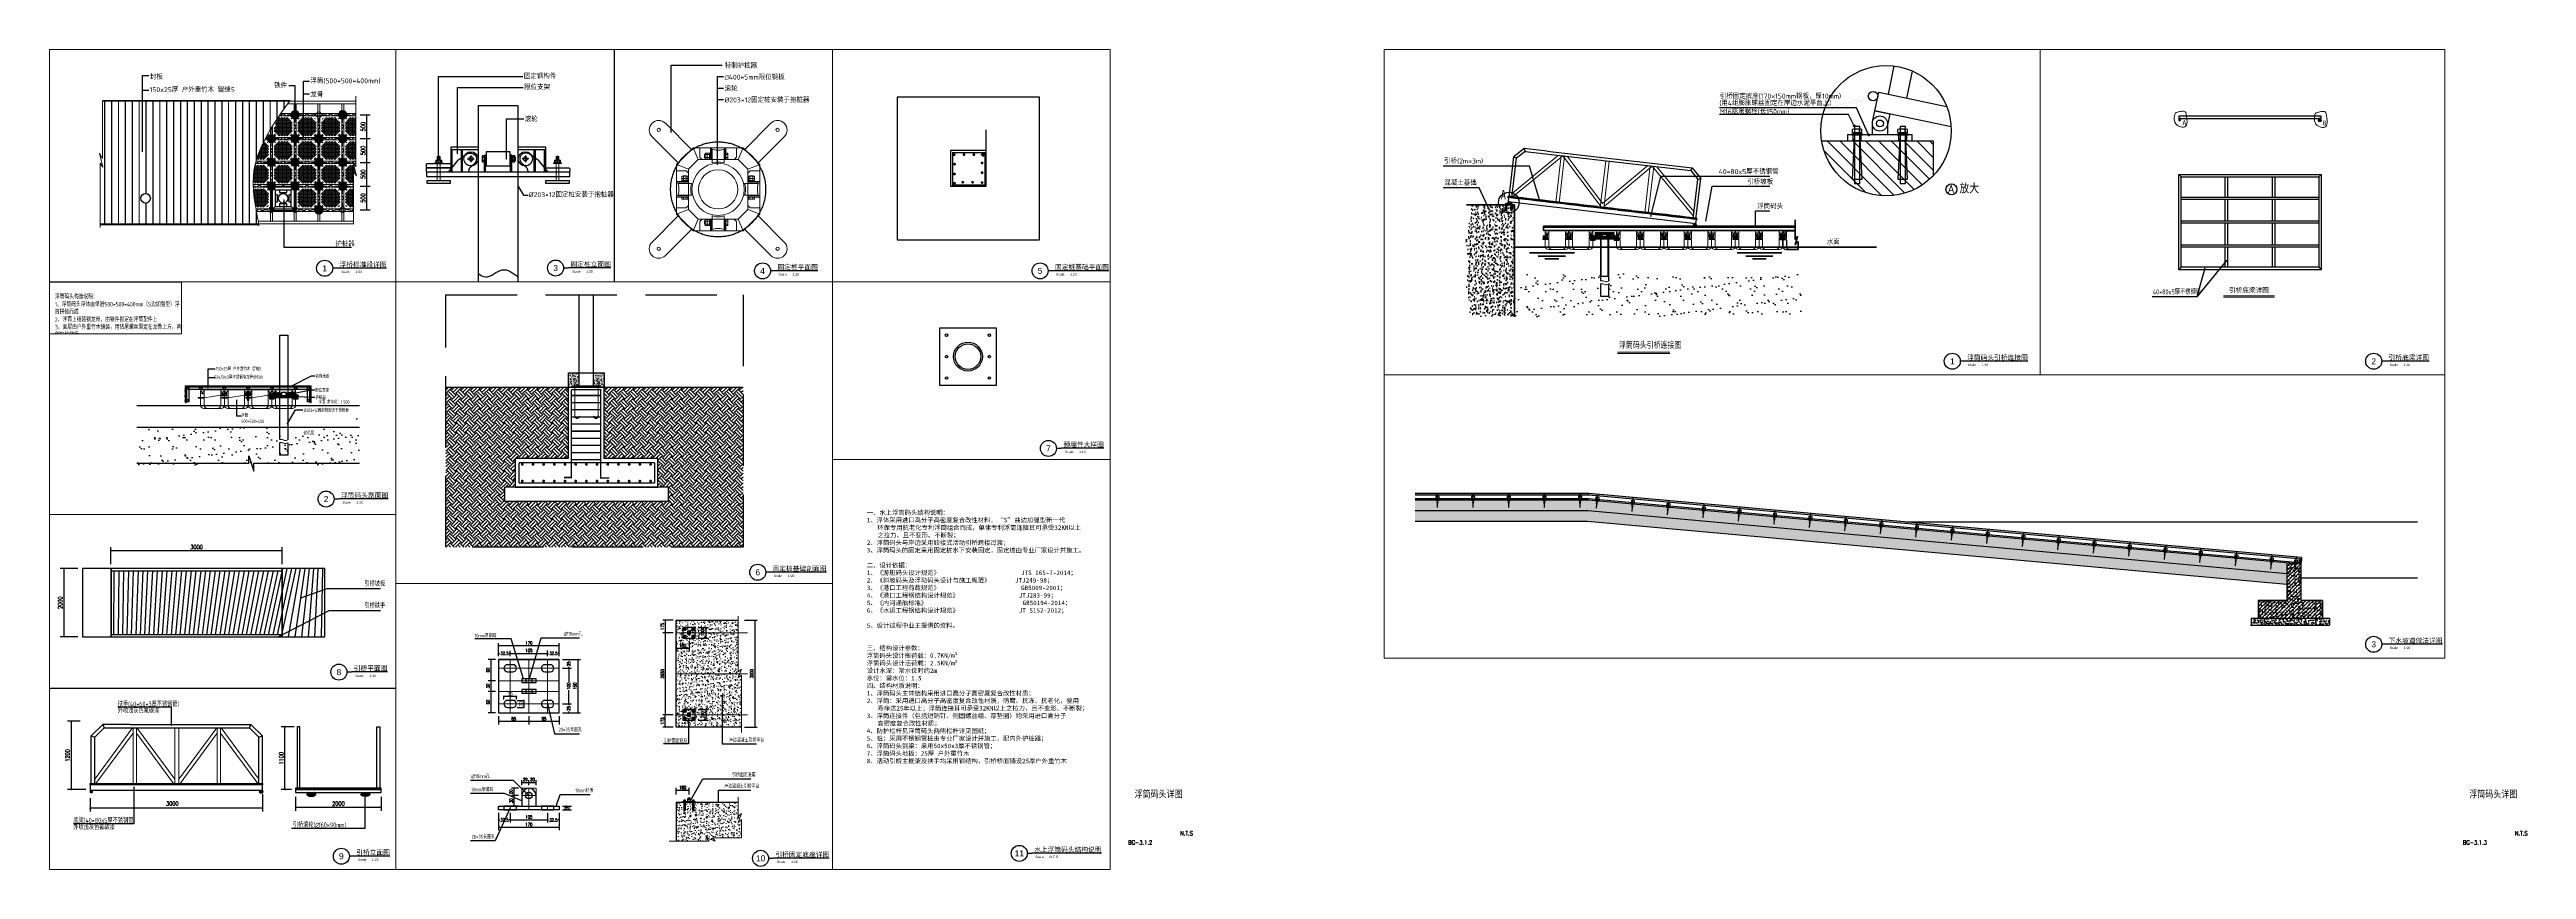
# Paper-space layout 'Layout1' of a CAD drawing. Extents: x -818 to 920, y 9 to 584.
# The model-space entities are those that its viewports show. They can reach past a viewport. Long polylines and large blocks are cut down to what shows.
import ezdxf
from ezdxf.enums import TextEntityAlignment as Align

# ---------------------------------------------------------------- set-up
doc = ezdxf.new("R2010")
doc.units = 0
doc.header["$LTSCALE"] = 10
doc.header["$MEASUREMENT"] = 0
for name, pattern in [('ACAD_ISO03W100', [30, 12, -18]), ('CENTER', [50.8, 31.75, -6.35, 6.35, -6.35]), ('DASH', [0.35, 0.25, -0.1]), ('DOTE', [2.42, 2, -0.2, 0.02, -0.2]), ('HIDDEN', [9.525, 6.35, -3.175])]:
    doc.linetypes.add(name, pattern=pattern)
for name, color, linetype in [('0-1', 1, 'Continuous'), ('0-5-中线', 5, 'DOTE'), ('0-8', 8, 'Continuous'), ('1', 135, 'Continuous'), ('10#', 1, 'Continuous'), ('8#槽钢', 6, 'Continuous'), ('ANNOT-TITLE', 2, 'Continuous'), ('ANNOT-TITLE-ID', 72, 'Continuous'), ('ANNOT-TITLE-SCALE', 1, 'Continuous'), ('HJ(XT)-配景(其它)', 8, 'Continuous'), ('LC-Hatch1', 17, 'Continuous'), ('PDF_0', 7, 'Continuous'), ('PUB_DIM', 3, 'Continuous'), ('PUB_TEXT', 7, 'Continuous'), ('地板', 32, 'Continuous'), ('文字', 7, 'Continuous'), ('木龙骨', 23, 'Continuous'), ('标注', 3, 'Continuous'), ('标题', 4, 'Continuous'), ('桩', 1, 'Continuous'), ('浮动码头木地板', 32, 'Continuous')]:
    doc.layers.add(name, color=color, linetype=linetype)
for name, color, linetype, lineweight in [('2维浮筒', 7, 'Continuous', 5), ('cen', 253, 'CENTER', 5), ('Dim', 3, 'Continuous', 13), ('FT', 251, 'Continuous', 5), ('短销钉', 145, 'Continuous', 9), ('码头标注', 3, 'Continuous', 13), ('辅助线', 252, 'CENTER', 5)]:
    doc.layers.add(name, color=color, linetype=linetype, lineweight=lineweight)
doc.styles.add('_TCH_DIM_T3', font='SIMPLEX', dxfattribs={"width": 0.705882, "bigfont": 'GBCBIG'})
doc.styles.add('A-TITLE', font='arial.ttf', dxfattribs={"height": 0.1875})
doc.styles.add('A-TITLE-ID', font='arial.ttf', dxfattribs={"height": 0.234375})
doc.styles.add('A-TITLE-SCALE', font='arial.ttf', dxfattribs={"height": 0.09375})
doc.styles.add('DIM_FONT', font='SIMPLEX', dxfattribs={"width": 0.7, "bigfont": 'GBCBIG'})
doc.styles.add('EN-1', font='romans.shx', dxfattribs={"width": 0.8})
doc.styles.add('HZ', font='ISOCP', dxfattribs={"width": 0.8, "bigfont": '0HZTXT'})
doc.styles.get("Standard").update_dxf_attribs({"font": 'gbenor.shx', "bigfont": 'gbcbig.shx'})
doc.styles.add('TITLE-1', font='simhei.ttf', dxfattribs={"width": 0.8, "height": 3.5})
doc.styles.add('细等线体', font='')
doc.styles.add('黑体', font='simhei.ttf', dxfattribs={"width": 0.8, "height": 25})
doc.styles.get('细等线体').set_extended_font_data('文鼎CS细等线')
doc.linetypes.add('444', pattern='A,4.5,[145,nf-AAA.SHX,S=1,R=0,X=0,Y=0],4.5,-0.5,[146,nf-AAA.SHX,S=1,R=0,X=0,Y=0],-0.5', length=10)
doc.linetypes.add('445', pattern='A,8,-0.5,[147,nf-AAA.SHX,S=1,R=0,X=0,Y=0],-1.5', length=10)
doc.linetypes.add('ZIGZAG', pattern='A,0.00254,-5.08,[131,ltypeshp.shx,S=5.08,R=0,X=-5.08,Y=0],-10.16,[131,ltypeshp.shx,S=5.08,R=180,X=5.08,Y=0],-5.08', length=20.32254)
doc.dimstyles.new('_TCH_ARCH&&15', dxfattribs={"dimtxt": 44.625, "dimasz": 15, "dimexe": 37.5, "dimexo": 45, "dimgap": 18.9375, "dimtad": 1, "dimdec": 0, "dimzin": 0, "dimdsep": 46, "dimtxsty": '_TCH_DIM_T3', "dimblk": 'ARCHTICK', "dimcen": 0.09, "dimclrt": 7, "dimazin": 2, "dimtfac": 1, "dimtdec": 0, "dimtix": 1, "dimtmove": 2, "dimatfit": 3, "dimfxl": 1, "dimtolj": 1, "dimtzin": 0, "dimarcsym": 0})
doc.dimstyles.new('_TCH_ARCH&&25', dxfattribs={"dimtxt": 74.375, "dimasz": 25, "dimexe": 62.5, "dimexo": 75, "dimgap": 25, "dimtad": 1, "dimdec": 0, "dimzin": 0, "dimdsep": 46, "dimtxsty": '_TCH_DIM_T3', "dimblk": 'ARCHTICK', "dimcen": 0.09, "dimclrt": 7, "dimazin": 2, "dimtfac": 1, "dimtdec": 0, "dimtix": 1, "dimtmove": 2, "dimatfit": 3, "dimfxl": 1, "dimtolj": 1, "dimtzin": 0, "dimarcsym": 0})
doc.dimstyles.new('_TCH_ARCH&&30', dxfattribs={"dimtxt": 89.25, "dimasz": 30, "dimexe": 75, "dimexo": 90, "dimgap": 30, "dimtad": 1, "dimdec": 0, "dimzin": 0, "dimdsep": 46, "dimtxsty": '_TCH_DIM_T3', "dimblk": 'ARCHTICK', "dimcen": 0.09, "dimclrt": 7, "dimazin": 2, "dimtfac": 1, "dimtdec": 0, "dimtix": 1, "dimtmove": 2, "dimatfit": 3, "dimfxl": 1, "dimtolj": 1, "dimtzin": 0, "dimarcsym": 0})
doc.dimstyles.new('ISO-25', dxfattribs={"dimtxt": 2.5, "dimasz": 2.5, "dimexe": 1.25, "dimexo": 0.625, "dimtad": 1, "dimtxsty": 'Standard', "dimcen": 2.5, "dimadec": 0, "dimazin": 0, "dimtfac": 1, "dimtmove": 0, "dimatfit": 3, "dimfxl": 1, "dimarcsym": 0})
pattern_1 = [(0, (51035.51, 46629.56), (100, 100), [5, -95]), (90, (51075.51, 46664.56), (-100, 100), [10, -90]), (45, (51055.505, 46654.56), (1e-14, 99.999), [7.07, -21.21, 7.07, -14.14, 49.5, -42.5]), (45, (51030.505, 46624.56), (1e-14, 100), [7.071, -14.142, 7.071, -113.1]), (45, (51065.505, 46634.56), (1e-14, 100), [7.071, -134.3504]), (45, (51075.505, 46629.56), (1e-14, 100), [7.071, -134.3504]), (45, (51060.505, 46639.56), (1e-14, 100), [7.071, -134.3504]), (45, (51055.505, 46644.56), (1e-14, 100), [14.142, -127.2794]), (45, (51080.505, 46719.56), (1e-14, 100), [14.142, -127.2794]), (45, (51045.505, 46649.56), (1e-14, 100), [28.284, -113.1374]), (45, (51040.505, 46654.56), (1e-14, 100), [28.284, -113.1374]), (45, (51105.505, 46684.56), (1e-14, 100), [28.284, -113.1374]), (45, (51035.505, 46664.56), (1e-14, 100), [21.2132, -120.208]), (45, (51015.505, 46679.56), (1e-14, 100), [21.2132, -120.208]), (45, (51025.505, 46669.56), (1e-14, 100), [21.2132, -120.208]), (45, (51090.505, 46699.56), (1e-14, 100), [35.3553, -106.066]), (45, (51080.505, 46704.56), (1e-14, 100), [35.3553, -106.066]), (45, (51090.505, 46679.56), (1e-14, 100), [49.4975, -91.924]), (26.565, (51045.505, 46639.56), (100, 4e-08), [11.1803, -212.4265]), (26.565, (51065.505, 46669.56), (100, 4e-08), [11.1803, -212.4265]), (26.565, (51060.505, 46659.56), (100, 4e-08), [11.1803, -212.4265]), (26.565, (51040.505, 46629.56), (100, 4e-08), [22.3607, -201.246]), (26.565, (51060.505, 46674.56), (100, 4e-08), [33.541, -190.0658]), (26.565, (51050.505, 46679.56), (100, 4e-08), [44.7214, -178.8854]), (26.565, (51040.505, 46684.56), (100, 4e-08), [44.7214, -178.8854]), (26.565, (51025.505, 46714.56), (100, 4e-08), [44.7214, -178.8854]), (26.565, (51025.505, 46704.56), (100, 4e-08), [55.9017, -167.705]), (26.565, (51030.505, 46694.56), (100, 4e-08), [55.9017, -167.705]), (63.435, (51065.505, 46654.56), (5e-09, 100), [11.1803, -212.4265]), (63.435, (51050.505, 46644.56), (5e-09, 100), [11.1803, -212.4265]), (63.435, (51035.505, 46629.56), (5e-09, 100), [22.3607, -201.246]), (63.435, (51065.505, 46644.56), (5e-09, 100), [22.3607, -201.246]), (63.435, (51025.505, 46624.56), (5e-09, 100), [33.541, -190.0658]), (63.435, (51015.505, 46624.56), (5e-09, 100), [44.7214, -178.8854]), (63.435, (51105.505, 46629.56), (5e-09, 100), [44.7214, -178.8854]), (63.435, (51070.505, 46639.56), (5e-09, 100), [44.7214, -178.8854]), (63.435, (51090.505, 46629.56), (5e-09, 100), [55.9017, -167.705]), (63.435, (51080.505, 46634.56), (5e-09, 100), [55.9017, -167.705])]

# ---------------------------------------------------------------- blocks, each defined once
blk = doc.blocks.new('A-TITLE')
at = {"layer": 'ANNOT-TITLE'}
blk.add_line((0.493, 0), (0.312, 0), dxfattribs=at)
blk.add_circle((0, 0), 0.312, dxfattribs=at)
at = {"layer": 'ANNOT-TITLE', "style": 'A-TITLE'}
blk.add_attdef('%%UNAME%%', (0.506, 0.056), '', height=0.188, dxfattribs=at)
at = {"layer": 'ANNOT-TITLE-ID', "style": 'A-TITLE-ID'}
blk.add_attdef('55', text='', height=0.234, dxfattribs=at).set_placement((0, 0), align=Align.MIDDLE_CENTER)
at = {"layer": 'ANNOT-TITLE-SCALE', "style": 'A-TITLE-SCALE'}
blk.add_attdef('X"=X\'-X"', (0.529, -0.183), '', height=0.0938, dxfattribs=at)
blk = doc.blocks.new('ft')
at = {"layer": 'FT'}
for p, q in [((-250, 234), (-250, 375)), ((-230, 395), (230, 395)), ((-208, 397), (208, 397)), ((-208, 397), (-208, 395)), ((-174, 244), (-174, 375)), ((174, 298), (174, 375)), ((208, 397), (208, 395)), ((250, 375), (250, 288)), ((-302, 226), (-174, 226)), ((-298, 234), (-184, 234)), ((-298, 216), (-184, 216)), ((-250, 70), (-250, 216)), ((174, 280), (-174, 226)), ((-174, 206), (-174, 70)), ((174, 280), (302, 280)), ((174, 260), (174, 70)), ((184, 288), (298, 288)), ((184, 270), (298, 270)), ((250, 270), (250, 70)), ((-180, 0), (180, 0))]:
    blk.add_line(p, q, dxfattribs=at)
at = {"layer": 'FT', "ltscale": 0.5}
for p, q in [((-302, 230), (-302, 220)), ((302, 284), (302, 274))]:
    blk.add_line(p, q, dxfattribs=at)
at = {"layer": 'FT'}
for centre, radius, start, end in [((-230, 375), 20, 90, 180), ((0, -1768), 2175, 84.5043, 95.4957), ((-154, 375), 20, 90, 180), ((154, 375), 20, 0, 90), ((230, 375), 20, 0, 90), ((-298, 220), 4, 180, 270), ((-184, 244), 10, 270, 0), ((-184, 206), 10, 0, 90), ((184, 298), 10, 180, 270), ((184, 260), 10, 90, 180), ((298, 274), 4, 270, 0), ((-180, 70), 70, 180, 270), ((-104, 70), 70, 180, 270), ((104, 70), 70, 270, 0), ((180, 70), 70, 270, 0)]:
    blk.add_arc(centre, radius, start, end, dxfattribs=at)
at = {"layer": 'FT', "ltscale": 0.5}
for centre, start, end in [((-298, 230), 90, 180), ((298, 284), 0, 90)]:
    blk.add_arc(centre, 4, start, end, dxfattribs=at)
at = {"layer": 'FT', "extrusion": (0, 0, -1)}
blk.add_ellipse((-212, 375), major_axis=(-30.4, 0), ratio=0.921809, start_param=3.141593, end_param=6.283185, dxfattribs=at)
at = {"layer": 'FT'}
blk.add_ellipse((212, 375), major_axis=(30.4, 0.1), ratio=0.921809, start_param=3.141593, end_param=6.283185, dxfattribs=at)
blk.add_ellipse((-212, 320), major_axis=(-16, 0), ratio=0.75, dxfattribs=at)
at = {"layer": 'FT', "extrusion": (0, 0, -1)}
blk.add_ellipse((212, 320), major_axis=(16, 0), ratio=0.75, dxfattribs=at)
blk = doc.blocks.new('A$C4E000606')
at = {"color": 252}
for centre, radius, start, end in [((49, 124), 28.9, 342.7816, 197.1463), ((49, 124), 19.1, 334.2939, 205.6341), ((28, 242), 141, 259.318, 273.0964), ((41, 666), 564, 272.0789, 275.5067)]:
    blk.add_arc(centre, radius, start, end, dxfattribs=at)
at = {"layer": '短销钉', "color": 252}
for p, q in [((5, 113), (92, 113)), ((6, 113), (6, 114)), ((6, 114), (91, 114)), ((35, 16), (35, 102)), ((35, 16), (39, 1)), ((62, 16), (59, 1)), ((62, 16), (62, 102)), ((91, 113), (91, 114)), ((40, 0), (57, 0))]:
    blk.add_line(p, q, dxfattribs=at)
at = {"layer": '短销钉', "color": 252, "ltscale": 0.1}
for p, q in [((39, 1), (39, 0)), ((59, 1), (58, 0)), ((39, 0), (40, 0)), ((57, 0), (58, 0))]:
    blk.add_line(p, q, dxfattribs=at)
at = {"layer": '短销钉', "color": 252}
for centre, radius, start, end in [((5, 108), 5.46, 90, 228.0009), ((49, -705), 820, 87.0435, 92.9565), ((40, 1), 1.36, 191.3099, 270), ((57, 1), 1.36, 270, 348.6901), ((92, 108), 5.46, 311.9991, 90)]:
    blk.add_arc(centre, radius, start, end, dxfattribs=at)
blk = doc.blocks.new('旗华浮筒')
at = {"layer": '2维浮筒', "color": 150, "lineweight": 0}
for p, q in [((-549, 527), (-527, 549)), ((-473, 549), (-445, 521)), ((-27, 549), (-55, 521)), ((27, 549), (49, 527)), ((-549, 473), (-521, 445)), ((-500, 351), (-500, 395)), ((-479, 445), (-445, 479)), ((-395, 500), (-351, 500)), ((-333, 513), (-345, 503)), ((-304, 516), (-326, 516)), ((-297, 513), (-264, 484)), ((-258, 481), (-242, 481)), ((-203, 513), (-236, 484)), ((-196, 516), (-174, 516)), ((-167, 513), (-155, 503)), ((-149, 500), (-105, 500)), ((-21, 445), (-55, 479)), ((0, 351), (0, 395)), ((49, 473), (21, 445)), ((-516, 304), (-516, 326)), ((-516, 196), (-516, 174)), ((-513, 333), (-503, 345)), ((-513, 297), (-484, 264)), ((-513, 203), (-484, 236)), ((-481, 242), (-481, 258)), ((-250, 257), (-229, 278)), ((-243, 250), (-222, 271)), ((-19, 307), (-19, 323)), ((-19, 193), (-19, 177)), ((-16, 329), (-3, 345)), ((-16, 301), (13, 268)), ((-16, 199), (13, 232)), ((16, 239), (16, 261)), ((-549, 27), (-521, 55)), ((-513, 167), (-503, 155)), ((-500, 105), (-500, 149)), ((-445, 21), (-479, 55)), ((-395, 0), (-351, 0)), ((-329, 16), (-345, 3)), ((-307, 19), (-323, 19)), ((-301, 16), (-268, -13)), ((-199, 16), (-232, -13)), ((-193, 19), (-177, 19)), ((-171, 16), (-155, 3)), ((-149, 0), (-105, 0)), ((-55, 21), (-21, 55)), ((-16, 171), (-3, 155)), ((0, 105), (0, 149)), ((49, 27), (21, 55)), ((-527, -49), (-549, -27)), ((-473, -49), (-445, -21)), ((-261, -16), (-239, -16)), ((-27, -49), (-55, -21)), ((49, -27), (27, -49))]:
    blk.add_line(p, q, dxfattribs=at)
for points in [[(-420, 314), (-398, 335), (-420, 356), (-441, 335)], [(-391, 342), (-370, 363), (-391, 384), (-413, 363)], [(-363, 370), (-342, 391), (-363, 413), (-384, 391)], [(-363, 314), (-342, 335), (-363, 356), (-384, 335)], [(-335, 398), (-314, 420), (-335, 441), (-356, 420)], [(-335, 342), (-314, 363), (-335, 384), (-356, 363)], [(-307, 370), (-285, 391), (-307, 413), (-328, 391)], [(-307, 314), (-285, 335), (-307, 356), (-328, 335)], [(-278, 398), (-257, 420), (-278, 441), (-299, 420)], [(-278, 342), (-257, 363), (-278, 384), (-299, 363)], [(-250, 370), (-229, 391), (-250, 413), (-271, 391)], [(-250, 314), (-229, 335), (-250, 356), (-271, 335)], [(-222, 398), (-201, 420), (-222, 441), (-243, 420)], [(-222, 342), (-201, 363), (-222, 384), (-243, 363)], [(-193, 370), (-172, 391), (-193, 413), (-215, 391)], [(-193, 314), (-172, 335), (-193, 356), (-215, 335)], [(-165, 398), (-144, 420), (-165, 441), (-186, 420)], [(-165, 342), (-144, 363), (-165, 384), (-186, 363)], [(-137, 370), (-116, 391), (-137, 413), (-158, 391)], [(-137, 314), (-116, 335), (-137, 356), (-158, 335)], [(-109, 342), (-87, 363), (-109, 384), (-130, 363)], [(-80, 314), (-59, 335), (-80, 356), (-102, 335)], [(-420, 257), (-398, 278), (-420, 299), (-441, 278)], [(-420, 201), (-398, 222), (-420, 243), (-441, 222)], [(-420, 144), (-398, 165), (-420, 186), (-441, 165)], [(-391, 285), (-370, 307), (-391, 328), (-413, 307)], [(-391, 229), (-370, 250), (-391, 271), (-413, 250)], [(-391, 172), (-370, 193), (-391, 215), (-413, 193)], [(-363, 257), (-342, 278), (-363, 299), (-384, 278)], [(-363, 201), (-342, 222), (-363, 243), (-384, 222)], [(-363, 144), (-342, 165), (-363, 186), (-384, 165)], [(-335, 285), (-314, 307), (-335, 328), (-356, 307)], [(-335, 229), (-314, 250), (-335, 271), (-356, 250)], [(-335, 172), (-314, 193), (-335, 215), (-356, 193)], [(-307, 257), (-285, 278), (-307, 299), (-328, 278)], [(-307, 201), (-285, 222), (-307, 243), (-328, 222)], [(-307, 144), (-285, 165), (-307, 186), (-328, 165)], [(-278, 285), (-257, 307), (-278, 328), (-299, 307)], [(-278, 229), (-257, 250), (-278, 271), (-299, 250)], [(-278, 172), (-257, 193), (-278, 215), (-299, 193)], [(-250, 201), (-229, 222), (-250, 243), (-271, 222)], [(-250, 144), (-229, 165), (-250, 186), (-271, 165)], [(-222, 285), (-201, 307), (-222, 328), (-243, 307)], [(-222, 172), (-201, 193), (-222, 215), (-243, 193)], [(-193, 257), (-172, 278), (-193, 299), (-215, 278)], [(-193, 201), (-172, 222), (-193, 243), (-215, 222)], [(-193, 144), (-172, 165), (-193, 186), (-215, 165)], [(-165, 285), (-144, 307), (-165, 328), (-186, 307)], [(-165, 229), (-144, 250), (-165, 271), (-186, 250)], [(-165, 172), (-144, 193), (-165, 215), (-186, 193)], [(-137, 257), (-116, 278), (-137, 299), (-158, 278)], [(-137, 201), (-116, 222), (-137, 243), (-158, 222)], [(-137, 144), (-116, 165), (-137, 186), (-158, 165)], [(-109, 285), (-87, 307), (-109, 328), (-130, 307)], [(-109, 229), (-87, 250), (-109, 271), (-130, 250)], [(-109, 172), (-87, 193), (-109, 215), (-130, 193)], [(-80, 257), (-59, 278), (-80, 299), (-102, 278)], [(-80, 201), (-59, 222), (-80, 243), (-102, 222)], [(-80, 144), (-59, 165), (-80, 186), (-102, 165)], [(-391, 116), (-370, 137), (-391, 158), (-413, 137)], [(-363, 87), (-342, 109), (-363, 130), (-384, 109)], [(-335, 116), (-314, 137), (-335, 158), (-356, 137)], [(-335, 59), (-314, 80), (-335, 102), (-356, 80)], [(-307, 87), (-285, 109), (-307, 130), (-328, 109)], [(-278, 116), (-257, 137), (-278, 158), (-299, 137)], [(-278, 59), (-257, 80), (-278, 102), (-299, 80)], [(-250, 87), (-229, 109), (-250, 130), (-271, 109)], [(-222, 116), (-201, 137), (-222, 158), (-243, 137)], [(-222, 59), (-201, 80), (-222, 102), (-243, 80)], [(-193, 87), (-172, 109), (-193, 130), (-215, 109)], [(-165, 116), (-144, 137), (-165, 158), (-186, 137)], [(-165, 59), (-144, 80), (-165, 102), (-186, 80)], [(-137, 87), (-116, 109), (-137, 130), (-158, 109)], [(-109, 116), (-87, 137), (-109, 158), (-130, 137)]]:
    blk.add_lwpolyline(points, close=True, dxfattribs=at)
for points in [[(-229, 278), (-250, 299), (-271, 278), (-250, 257)], [(-243, 250), (-222, 229), (-201, 250), (-222, 271)]]:
    blk.add_lwpolyline(points, dxfattribs=at)
for centre in [(-429, 411), (-420, 420), (-411, 429), (-85, 424), (-76, 415), (-435, 93), (-424, 85), (-415, 76), (-407, 65), (-80, 80)]:
    blk.add_circle(centre, 3.5, dxfattribs=at)
for centre, radius, start, end in [((-522, 500), 38, 135, 225), ((-500, 522), 38, 45, 135), ((-500, 500), 25, 106.2602, 163.7398), ((-500, 524), 7, 0, 180), ((-500, 500), 25, 16.2602, 73.7398), ((0, 522), 38, 45, 135), ((0, 500), 25, 106.2602, 163.7398), ((0, 524), 7, 0, 180), ((0, 500), 25, 16.2602, 73.7398), ((22, 500), 38, 315, 45), ((-524, 500), 7, 90, 270), ((-500, 500), 25, 196.2602, 253.7398), ((-570, 395), 70, 0, 45), ((-500, 476), 7, 180, 0), ((-510, 351), 10, 317.7263, 0), ((-430, 395), 70, 135, 180), ((-500, 500), 25, 286.2602, 343.7398), ((-476, 500), 7, 270, 90), ((-395, 570), 70, 225, 270), ((-395, 430), 70, 90, 135), ((-351, 510), 10, 270, 312.2737), ((-326, 506), 10, 90, 132.2737), ((-304, 506), 10, 47.7263, 90), ((-258, 491), 10, 227.7263, 270), ((-242, 491), 10, 270, 312.2737), ((-196, 506), 10, 90, 132.2737), ((-174, 506), 10, 47.7263, 90), ((-149, 510), 10, 227.7263, 270), ((-105, 570), 70, 270, 315), ((-105, 430), 70, 45, 90), ((-24, 500), 7, 90, 270), ((0, 500), 25, 196.2602, 253.7398), ((-70, 395), 70, 0, 45), ((0, 476), 7, 180, 0), ((-10, 351), 10, 317.7263, 0), ((70, 395), 70, 135, 180), ((0, 500), 25, 286.2602, 343.7398), ((24, 500), 7, 270, 90), ((-506, 326), 10, 137.7263, 180), ((-506, 304), 10, 180, 222.2737), ((-506, 196), 10, 137.7263, 180), ((-506, 174), 10, 180, 222.2737), ((-491, 258), 10, 0, 42.2737), ((-491, 242), 10, 317.7263, 0), ((-9, 323), 10, 137.7263, 180), ((-9, 307), 10, 180, 222.2737), ((-9, 193), 10, 137.7263, 180), ((-9, 177), 10, 180, 222.2737), ((6, 261), 10, 0, 42.2737), ((6, 239), 10, 317.7263, 0), ((-522, 0), 38, 135, 225), ((-524, 0), 7, 90, 270), ((-500, 0), 25, 106.2602, 163.7398), ((-570, 105), 70, 315, 0), ((-500, 24), 7, 0, 180), ((-510, 149), 10, 0, 42.2737), ((-430, 105), 70, 180, 225), ((-500, 0), 25, 16.2602, 73.7398), ((-476, 0), 7, 270, 90), ((-395, 70), 70, 225, 270), ((-395, -70), 70, 90, 135), ((-351, 10), 10, 270, 312.2737), ((-323, 9), 10, 90, 132.2737), ((-307, 9), 10, 47.7263, 90), ((-193, 9), 10, 90, 132.2737), ((-177, 9), 10, 47.7263, 90), ((-149, 10), 10, 227.7263, 270), ((-105, 70), 70, 270, 315), ((-105, -70), 70, 45, 90), ((-24, 0), 7, 90, 270), ((0, 0), 25, 106.2602, 163.7398), ((-70, 105), 70, 315, 0), ((0, 24), 7, 0, 180), ((-10, 149), 10, 0, 42.2737), ((70, 105), 70, 180, 225), ((0, 0), 25, 16.2602, 73.7398), ((24, 0), 7, 270, 90), ((22, 0), 38, 315, 45), ((-500, -22), 38, 225, 315), ((-500, 0), 25, 196.2602, 253.7398), ((-500, -24), 7, 180, 0), ((-500, 0), 25, 286.2602, 343.7398), ((-261, -6), 10, 227.7263, 270), ((-239, -6), 10, 270, 312.2737), ((0, -22), 38, 225, 315), ((0, 0), 25, 196.2602, 253.7398), ((0, -24), 7, 180, 0), ((0, 0), 25, 286.2602, 343.7398)]:
    blk.add_arc(centre, radius, start, end, dxfattribs=at)
blk = doc.blocks.new('_ArchTick')
at = {"color": 0, "linetype": 'ByBlock', "const_width": 0.4}
blk.add_lwpolyline([(-0.5, -0.5), (0.5, 0.5)], dxfattribs=at)
blk = doc.blocks.new('*D74')
at = {"layer": 'Defpoints', "color": 0, "transparency": 16777216}
for p in [(52399, 52013), (52399, 51513), (52623, 51513)]:
    blk.add_point(p, dxfattribs=at)
at = {"layer": 'PUB_DIM', "color": 0, "lineweight": -2, "transparency": 16777216}
for p, q in [((52489, 52013), (52698, 52013)), ((52623, 52013), (52623, 51513)), ((52489, 51513), (52698, 51513))]:
    blk.add_line(p, q, dxfattribs=at)
at = {"layer": 'PUB_DIM', "color": 0, "lineweight": -2, "transparency": 16777216, "xscale": 30, "yscale": 30, "zscale": 30}
for p, rotation in [((52623, 52013), 90), ((52623, 51513), 270)]:
    blk.add_blockref('_ArchTick', p, dxfattribs=dict(at, rotation=rotation))
at = {"layer": 'PUB_DIM', "color": 7, "transparency": 16777216, "insert": (52548, 51763), "char_height": 89.2, "attachment_point": 5, "rotation": 90, "style": '_TCH_DIM_T3'}
blk.add_mtext('\\A1;500', dxfattribs=at)
blk = doc.blocks.new('*D73')
at = {"layer": 'Defpoints', "color": 0, "transparency": 16777216}
for p in [(52399, 51513), (52399, 51013), (52623, 51013)]:
    blk.add_point(p, dxfattribs=at)
at = {"layer": 'PUB_DIM', "color": 0, "lineweight": -2, "transparency": 16777216}
for p, q in [((52489, 51513), (52698, 51513)), ((52623, 51513), (52623, 51013)), ((52489, 51013), (52698, 51013))]:
    blk.add_line(p, q, dxfattribs=at)
at = {"layer": 'PUB_DIM', "color": 0, "lineweight": -2, "transparency": 16777216, "xscale": 30, "yscale": 30, "zscale": 30}
for p, rotation in [((52623, 51513), 90), ((52623, 51013), 270)]:
    blk.add_blockref('_ArchTick', p, dxfattribs=dict(at, rotation=rotation))
at = {"layer": 'PUB_DIM', "color": 7, "transparency": 16777216, "insert": (52548, 51263), "char_height": 89.2, "attachment_point": 5, "rotation": 90, "style": '_TCH_DIM_T3'}
blk.add_mtext('\\A1;500', dxfattribs=at)
blk = doc.blocks.new('*D72')
at = {"layer": 'Defpoints', "color": 0, "transparency": 16777216}
for p in [(52399, 51013), (52399, 50513), (52623, 50513)]:
    blk.add_point(p, dxfattribs=at)
at = {"layer": 'PUB_DIM', "color": 0, "lineweight": -2, "transparency": 16777216}
for p, q in [((52489, 51013), (52698, 51013)), ((52623, 51013), (52623, 50513)), ((52489, 50513), (52698, 50513))]:
    blk.add_line(p, q, dxfattribs=at)
at = {"layer": 'PUB_DIM', "color": 0, "lineweight": -2, "transparency": 16777216, "xscale": 30, "yscale": 30, "zscale": 30}
for p, rotation in [((52623, 51013), 90), ((52623, 50513), 270)]:
    blk.add_blockref('_ArchTick', p, dxfattribs=dict(at, rotation=rotation))
at = {"layer": 'PUB_DIM', "color": 7, "transparency": 16777216, "insert": (52548, 50763), "char_height": 89.2, "attachment_point": 5, "rotation": 90, "style": '_TCH_DIM_T3'}
blk.add_mtext('\\A1;500', dxfattribs=at)
blk = doc.blocks.new('*D71')
at = {"layer": 'Defpoints', "color": 0, "transparency": 16777216}
for p in [(52399, 50513), (52399, 50013), (52623, 50013)]:
    blk.add_point(p, dxfattribs=at)
at = {"layer": 'PUB_DIM', "color": 0, "lineweight": -2, "transparency": 16777216}
for p, q in [((52489, 50513), (52698, 50513)), ((52623, 50513), (52623, 50013)), ((52489, 50013), (52698, 50013))]:
    blk.add_line(p, q, dxfattribs=at)
at = {"layer": 'PUB_DIM', "color": 0, "lineweight": -2, "transparency": 16777216, "xscale": 30, "yscale": 30, "zscale": 30}
for p, rotation in [((52623, 50513), 90), ((52623, 50013), 270)]:
    blk.add_blockref('_ArchTick', p, dxfattribs=dict(at, rotation=rotation))
at = {"layer": 'PUB_DIM', "color": 7, "transparency": 16777216, "insert": (52548, 50263), "char_height": 89.2, "attachment_point": 5, "rotation": 90, "style": '_TCH_DIM_T3'}
blk.add_mtext('\\A1;500', dxfattribs=at)
blk = doc.blocks.new('dsm2')
at = {"color": 150, "lineweight": 5}
for p, q in [((-77, 0), (0, 77)), ((-76, -13), (13, 76)), ((-58, -51), (51, 58)), ((-51, -58), (58, 51)), ((-13, -76), (76, 13)), ((0, -77), (77, 0))]:
    blk.add_line(p, q, dxfattribs=at)
for centre, radius in [((0, 0), 89), ((-72, 14), 2.5), ((-65, 21), 2.5), ((-64, 32), 2.5), ((-59, 27), 2.5), ((-58, 39), 2.5), ((-56, -1), 2.5), ((-53, 34), 2.5), ((-51, 45), 2.5), ((-50, 5), 2.5), ((-46, 40), 2.5), ((-45, 51), 2.5), ((-45, 0), 2.5), ((-43, 12), 2.5), ((-40, 46), 2.5), ((-39, 58), 2.5), ((-39, 7), 2.5), ((-37, 18), 2.5), ((-34, 53), 2.5), ((-32, 64), 2.5), ((-32, 13), 2.5), ((-31, 24), 2.5), ((-27, 59), 2.5), ((-26, 19), 2.5), ((-24, 31), 2.5), ((-22, 3), 2.5), ((-21, 65), 2.5), ((-19, 26), 2.5), ((-18, 37), 2.5), ((-17, -2), 2.5), ((-16, 10), 2.5), ((-14, 72), 2.5), ((-13, 32), 2.5), ((-12, 43), 2.5), ((-11, 5), 2.5), ((-10, 16), 2.5), ((-7, 39), 2.5), ((-5, 11), 2.5), ((0, 45), 6), ((-3, 22), 2.5), ((1, 56), 2.5), ((2, 17), 2.5), ((3, 29), 2.5), ((6, 51), 2.5), ((7, 63), 2.5), ((8, 24), 2.5), ((10, 35), 2.5), ((12, 58), 2.5), ((14, 69), 2.5), ((14, 30), 2.5), ((16, 41), 2.5), ((17, 2), 2.5), ((19, 64), 2.5), ((21, 36), 2.5), ((22, 48), 2.5), ((24, 8), 2.5), ((27, 43), 2.5), ((29, 54), 2.5), ((29, 3), 2.5), ((30, 14), 2.5), ((34, 49), 2.5), ((35, 60), 2.5), ((35, 10), 2.5), ((36, 21), 2.5), ((40, 56), 2.5), ((41, 16), 2.5), ((43, 27), 2.5), ((45, 0), 2.5), ((48, 22), 2.5), ((49, 34), 2.5), ((51, 6), 2.5), ((54, 29), 2.5), ((56, 40), 2.5), ((56, 1), 2.5), ((58, 12), 2.5), ((60, 35), 2.5), ((63, 7), 2.5), ((64, 19), 2.5), ((69, 14), 2.5), ((-69, -14), 2.5), ((-64, -19), 2.5), ((-63, -7), 2.5), ((-60, -35), 2.5), ((-58, -12), 2.5), ((-56, -40), 2.5), ((-54, -29), 2.5), ((-51, -6), 2.5), ((-49, -34), 2.5), ((-48, -22), 2.5), ((-43, -27), 2.5), ((-41, -16), 2.5), ((-40, -56), 2.5), ((-36, -21), 2.5), ((-35, -10), 2.5), ((-35, -60), 2.5), ((-34, -49), 2.5), ((-30, -14), 2.5), ((-29, -3), 2.5), ((-29, -54), 2.5), ((-27, -43), 2.5), ((-24, -8), 2.5), ((-22, -48), 2.5), ((-21, -36), 2.5), ((-19, -64), 2.5), ((-16, -41), 2.5), ((-14, -30), 2.5), ((-14, -69), 2.5), ((-12, -58), 2.5), ((-10, -35), 2.5), ((-8, -24), 2.5), ((-7, -63), 2.5), ((-6, -51), 2.5), ((-3, -29), 2.5), ((0, -45), 6), ((-2, -17), 2.5), ((-1, -56), 2.5), ((3, -22), 2.5), ((5, -11), 2.5), ((7, -39), 2.5), ((10, -16), 2.5), ((11, -5), 2.5), ((12, -43), 2.5), ((13, -32), 2.5), ((14, -72), 2.5), ((16, -10), 2.5), ((18, -37), 2.5), ((19, -26), 2.5), ((21, -65), 2.5), ((22, -3), 2.5), ((24, -31), 2.5), ((26, -19), 2.5), ((27, -59), 2.5), ((31, -24), 2.5), ((32, -13), 2.5), ((32, -64), 2.5), ((34, -53), 2.5), ((37, -18), 2.5), ((39, -7), 2.5), ((39, -58), 2.5), ((40, -46), 2.5), ((43, -12), 2.5), ((45, -51), 2.5), ((46, -40), 2.5), ((50, -5), 2.5), ((51, -45), 2.5), ((53, -34), 2.5), ((58, -39), 2.5), ((59, -27), 2.5), ((64, -32), 2.5), ((65, -21), 2.5), ((72, -14), 2.5)]:
    blk.add_circle(centre, radius, dxfattribs=at)
for centre, radius, start, end in [((0, 0), 77.5, 90.2087, 179.7913), ((-5, 50), 2.5, 9.9886, 265.1119), ((0, 0), 77.5, 48.6991, 80.4959), ((0, 0), 77.5, 9.5041, 41.3009), ((0, 0), 77.5, 189.5041, 221.3009), ((0, 0), 77.5, 228.6991, 260.4959), ((0, 0), 77.5, 270.2087, 359.7913), ((5, -50), 2.5, 189.9886, 85.1119)]:
    blk.add_arc(centre, radius, start, end, dxfattribs=at)
blk = doc.blocks.new('ds')
at = {"color": 251, "lineweight": 5, "rotation": 90}
blk.add_blockref('dsm2', (0, 0), dxfattribs=at)
blk = doc.blocks.new('z')
at = {"layer": '桩'}
for p, q in [((-250, 250), (-170, 170)), ((170, 170), (250, 250)), ((-170, -170), (-250, -250)), ((170, -170), (250, -250))]:
    blk.add_line(p, q, dxfattribs=at)
for points in [[(-250, -250), (250, -250), (250, 250), (-250, 250)], [(-170, -170), (170, -170), (170, 170), (-170, 170)], [(-120, -75), (-120, 75), (-170, 75), (-170, -75)], [(-75, 120), (75, 120), (75, 170), (-75, 170)], [(170, -75), (170, 75), (120, 75), (120, -75)], [(-75, -170), (75, -170), (75, -120), (-75, -120)]]:
    blk.add_lwpolyline(points, close=True, dxfattribs=at)
blk.add_circle((0, 0), 100, dxfattribs=at)
blk = doc.blocks.new('2w')
at = {"layer": '2维浮筒'}
for p, q in [((-250, 229), (-250, 375)), ((-230, 395), (230, 395)), ((-208, 397), (-208, 395)), ((-174, 240), (-174, 375)), ((174, 300), (174, 375)), ((208, 397), (208, 395)), ((250, 375), (250, 289)), ((-302, 218), (-174, 218)), ((-298, 229), (-184, 229)), ((-298, 210), (-184, 210)), ((-250, 70), (-250, 210)), ((-174, 200), (-174, 70)), ((174, 280), (302, 280)), ((174, 260), (174, 70)), ((184, 289), (298, 289)), ((184, 269), (298, 269)), ((250, 269), (250, 70)), ((-180, 0), (180, 0))]:
    blk.add_line(p, q, dxfattribs=at)
at = {"layer": '2维浮筒', "ltscale": 0.5}
for p, q in [((-302, 226), (-302, 214)), ((302, 286), (302, 274))]:
    blk.add_line(p, q, dxfattribs=at)
at = {"layer": '2维浮筒'}
for points in [[(-290, 269), (-210, 269, 0.414214), (-205, 274), (-205, 284, 0.414214), (-210, 289), (-290, 289, 0.414214), (-295, 284), (-295, 274, 0.414214)], [(-290, 249), (-210, 249, 0.414214), (-205, 254), (-205, 264, 0.414214), (-210, 269), (-290, 269, 0.414214), (-295, 264), (-295, 254, 0.414214)], [(-290, 229), (-210, 229, 0.414214), (-205, 234), (-205, 244, 0.414214), (-210, 249), (-290, 249, 0.414214), (-295, 244), (-295, 234, 0.414214)], [(210, 249), (290, 249, 0.414214), (295, 254), (295, 264, 0.414214), (290, 269), (210, 269, 0.414214), (205, 264), (205, 254, 0.414214)], [(210, 229), (290, 229, 0.414214), (295, 234), (295, 244, 0.414214), (290, 249), (210, 249, 0.414214), (205, 244), (205, 234, 0.414214)], [(210, 210), (290, 210, 0.414214), (295, 214), (295, 224, 0.414214), (290, 229), (210, 229, 0.414214), (205, 224), (205, 214, 0.414214)]]:
    blk.add_lwpolyline(points, format="xyb", close=True, dxfattribs=at)
for centre, radius, start, end in [((-230, 375), 20, 90, 180), ((0, -6836), 7236, 88.3501, 91.6499), ((-154, 375), 20, 90, 180), ((154, 375), 20, 0, 90), ((230, 375), 20, 0, 90), ((-298, 214), 4, 180, 270), ((-184, 240), 10, 270, 0), ((-184, 200), 10, 0, 90), ((184, 300), 10, 180, 270), ((184, 260), 10, 90, 180), ((298, 274), 4, 270, 0), ((-180, 70), 70, 180, 270), ((-104, 70), 70, 180, 270), ((104, 70), 70, 270, 0), ((180, 70), 70, 270, 0)]:
    blk.add_arc(centre, radius, start, end, dxfattribs=at)
at = {"layer": '2维浮筒', "ltscale": 0.5}
for centre, start, end in [((-298, 226), 90, 180), ((298, 286), 0, 90)]:
    blk.add_arc(centre, 4, start, end, dxfattribs=at)
at = {"layer": '2维浮筒', "extrusion": (0, 0, -1)}
blk.add_ellipse((-212, 375), major_axis=(-30.4, 0), ratio=0.921809, start_param=3.141593, end_param=6.283185, dxfattribs=at)
at = {"layer": '2维浮筒'}
blk.add_ellipse((212, 375), major_axis=(30.4, 0.1), ratio=0.921809, start_param=3.141593, end_param=6.283185, dxfattribs=at)
blk.add_ellipse((-212, 320), major_axis=(-16, 0), ratio=0.75, dxfattribs=at)
at = {"layer": '2维浮筒', "extrusion": (0, 0, -1)}
blk.add_ellipse((212, 320), major_axis=(16, 0), ratio=0.75, dxfattribs=at)
blk = doc.blocks.new('*D20')
at = {"layer": 'Defpoints', "color": 0, "transparency": 16777216}
for p in [(73396, 51798), (70375, 51728), (73396, 51485)]:
    blk.add_point(p, dxfattribs=at)
at = {"layer": 'PUB_DIM', "color": 0, "lineweight": -2, "transparency": 16777216}
for p, q in [((70375, 51653), (70375, 51422)), ((73396, 51723), (73396, 51422)), ((70375, 51485), (73396, 51485))]:
    blk.add_line(p, q, dxfattribs=at)
at = {"layer": 'PUB_DIM', "color": 0, "lineweight": -2, "transparency": 16777216, "xscale": 25, "yscale": 25, "zscale": 25, "rotation": 180}
blk.add_blockref('_ArchTick', (70375, 51485), dxfattribs=at)
at = {"layer": 'PUB_DIM', "color": 0, "lineweight": -2, "transparency": 16777216, "xscale": 25, "yscale": 25, "zscale": 25}
blk.add_blockref('_ArchTick', (73396, 51485), dxfattribs=at)
at = {"layer": 'PUB_DIM', "color": 7, "transparency": 16777216, "insert": (71816, 51562), "char_height": 74.4, "attachment_point": 5, "style": '_TCH_DIM_T3'}
blk.add_mtext('\\A1;3000', dxfattribs=at)
blk = doc.blocks.new('*D58')
at = {"layer": 'Defpoints', "color": 0, "transparency": 16777216}
for p in [(70276, 53005), (70042, 51805), (70376, 51805)]:
    blk.add_point(p, dxfattribs=at)
at = {"layer": 'PUB_DIM', "color": 0, "lineweight": -2, "transparency": 16777216}
for p, q in [((70201, 53005), (69979, 53005)), ((70042, 53005), (70042, 51805)), ((70301, 51805), (69979, 51805))]:
    blk.add_line(p, q, dxfattribs=at)
at = {"layer": 'PUB_DIM', "color": 0, "lineweight": -2, "transparency": 16777216, "xscale": 25, "yscale": 25, "zscale": 25}
for p, rotation in [((70042, 53005), 90), ((70042, 51805), 270)]:
    blk.add_blockref('_ArchTick', p, dxfattribs=dict(at, rotation=rotation))
at = {"layer": 'PUB_DIM', "color": 7, "transparency": 16777216, "insert": (69979, 52405), "char_height": 74.4, "attachment_point": 5, "rotation": 90, "style": '_TCH_DIM_T3'}
blk.add_mtext('\\A1;1200', dxfattribs=at)
blk = doc.blocks.new('*D22')
at = {"layer": 'Defpoints', "color": 0, "transparency": 16777216}
for p in [(73979, 51755), (75479, 51755), (75479, 51498)]:
    blk.add_point(p, dxfattribs=at)
at = {"layer": 'PUB_DIM', "color": 0, "lineweight": -2, "transparency": 16777216}
for p, q in [((73979, 51680), (73979, 51435)), ((75479, 51680), (75479, 51435)), ((73979, 51498), (75479, 51498))]:
    blk.add_line(p, q, dxfattribs=at)
at = {"layer": 'PUB_DIM', "color": 0, "lineweight": -2, "transparency": 16777216, "xscale": 25, "yscale": 25, "zscale": 25, "rotation": 180}
blk.add_blockref('_ArchTick', (73979, 51498), dxfattribs=at)
at = {"layer": 'PUB_DIM', "color": 0, "lineweight": -2, "transparency": 16777216, "xscale": 25, "yscale": 25, "zscale": 25}
blk.add_blockref('_ArchTick', (75479, 51498), dxfattribs=at)
at = {"layer": 'PUB_DIM', "color": 7, "transparency": 16777216, "insert": (74729, 51560), "char_height": 74.4, "attachment_point": 5, "style": '_TCH_DIM_T3'}
blk.add_mtext('\\A1;2000', dxfattribs=at)
blk = doc.blocks.new('*D57')
at = {"layer": 'Defpoints', "color": 0, "transparency": 16777216}
for p in [(73789, 52905), (74029, 52905), (73979, 51805)]:
    blk.add_point(p, dxfattribs=at)
at = {"layer": 'PUB_DIM', "color": 0, "lineweight": -2, "transparency": 16777216}
for p, q in [((73954, 52905), (73726, 52905)), ((73789, 51805), (73789, 52905)), ((73904, 51805), (73726, 51805))]:
    blk.add_line(p, q, dxfattribs=at)
at = {"layer": 'PUB_DIM', "color": 0, "lineweight": -2, "transparency": 16777216, "xscale": 25, "yscale": 25, "zscale": 25}
for p, rotation in [((73789, 52905), 90), ((73789, 51805), 270)]:
    blk.add_blockref('_ArchTick', p, dxfattribs=dict(at, rotation=rotation))
at = {"layer": 'PUB_DIM', "color": 7, "transparency": 16777216, "insert": (73727, 52355), "char_height": 74.4, "attachment_point": 5, "rotation": 90, "style": '_TCH_DIM_T3'}
blk.add_mtext('\\A1;1100', dxfattribs=at)
blk = doc.blocks.new('_Dot')
at = {"color": 0, "linetype": 'ByBlock', "lineweight": -2}
blk.add_line((-0.5, 0), (-1, 0), dxfattribs=at)
at = {"color": 0, "linetype": 'ByBlock', "const_width": 0.5}
blk.add_lwpolyline([(-0.25, 0, 1), (0.25, 0, 1)], format="xyb", close=True, dxfattribs=at)
blk = doc.blocks.new('qqqyyy')
at = {"lineweight": 15}
blk.add_lwpolyline([(0, -20), (0, -20, 0.414214), (20, 0), (20, 30), (-20, 30), (-20, 0, 0.414214)], format="xyb", close=True, dxfattribs=at)
blk.add_circle((0, 0), 9, dxfattribs=at)
blk = doc.blocks.new('*D56')
at = {"layer": 'Defpoints', "color": 0, "transparency": 16777216}
for p in [(72271, 43168), (72271, 43118), (72405, 43118)]:
    blk.add_point(p, dxfattribs=at)
at = {"layer": 'PUB_DIM', "color": 0, "lineweight": -2, "transparency": 16777216}
for p, q in [((72316, 43168), (72442, 43168)), ((72316, 43118), (72442, 43118)), ((72405, 43168), (72405, 43118))]:
    blk.add_line(p, q, dxfattribs=at)
at = {"layer": 'PUB_DIM', "color": 0, "lineweight": -2, "transparency": 16777216, "xscale": 15, "yscale": 15, "zscale": 15}
for p, rotation in [((72405, 43168), 90), ((72405, 43118), 270)]:
    blk.add_blockref('_ArchTick', p, dxfattribs=dict(at, rotation=rotation))
at = {"layer": 'PUB_DIM', "color": 7, "transparency": 16777216, "insert": (72367, 43143), "char_height": 44.6, "attachment_point": 5, "rotation": 90, "style": '_TCH_DIM_T3'}
blk.add_mtext('\\A1;10', dxfattribs=at)
blk = doc.blocks.new('*D55')
at = {"layer": 'Defpoints', "color": 0, "transparency": 16777216}
for p in [(71639, 43318), (71746, 43318), (71746, 43168)]:
    blk.add_point(p, dxfattribs=at)
at = {"layer": 'PUB_DIM', "color": 0, "lineweight": -2, "transparency": 16777216}
for p, q in [((71701, 43318), (71602, 43318)), ((71639, 43168), (71639, 43318)), ((71701, 43168), (71602, 43168))]:
    blk.add_line(p, q, dxfattribs=at)
at = {"layer": 'PUB_DIM', "color": 0, "lineweight": -2, "transparency": 16777216, "xscale": 15, "yscale": 15, "zscale": 15}
for p, rotation in [((71639, 43318), 90), ((71639, 43168), 270)]:
    blk.add_blockref('_ArchTick', p, dxfattribs=dict(at, rotation=rotation))
at = {"layer": 'PUB_DIM', "color": 7, "transparency": 16777216, "insert": (71598, 43243), "char_height": 44.6, "attachment_point": 5, "rotation": 90, "style": '_TCH_DIM_T3'}
blk.add_mtext('\\A1;30', dxfattribs=at)
blk = doc.blocks.new('*D54')
at = {"layer": 'Defpoints', "color": 0, "transparency": 16777216}
for p in [(71846, 43493), (71846, 43418), (71946, 43418)]:
    blk.add_point(p, dxfattribs=at)
at = {"layer": 'PUB_DIM', "color": 0, "lineweight": -2, "transparency": 16777216}
for p, q in [((71846, 43463), (71846, 43531)), ((71946, 43493), (71846, 43493)), ((71946, 43463), (71946, 43531))]:
    blk.add_line(p, q, dxfattribs=at)
at = {"layer": 'PUB_DIM', "color": 0, "lineweight": -2, "transparency": 16777216, "xscale": 15, "yscale": 15, "zscale": 15, "rotation": 180}
blk.add_blockref('_ArchTick', (71846, 43493), dxfattribs=at)
at = {"layer": 'PUB_DIM', "color": 0, "lineweight": -2, "transparency": 16777216, "xscale": 15, "yscale": 15, "zscale": 15}
blk.add_blockref('_ArchTick', (71946, 43493), dxfattribs=at)
at = {"layer": 'PUB_DIM', "color": 7, "transparency": 16777216, "insert": (71896, 43542), "char_height": 44.6, "attachment_point": 5, "style": '_TCH_DIM_T3'}
blk.add_mtext('\\A1;20', dxfattribs=at)
blk = doc.blocks.new('*D53')
at = {"layer": 'Defpoints', "color": 0, "transparency": 16777216}
for p in [(71746, 43493), (71746, 43418), (71846, 43418)]:
    blk.add_point(p, dxfattribs=at)
at = {"layer": 'PUB_DIM', "color": 0, "lineweight": -2, "transparency": 16777216}
for p, q in [((71746, 43463), (71746, 43531)), ((71846, 43493), (71746, 43493)), ((71846, 43463), (71846, 43531))]:
    blk.add_line(p, q, dxfattribs=at)
at = {"layer": 'PUB_DIM', "color": 0, "lineweight": -2, "transparency": 16777216, "xscale": 15, "yscale": 15, "zscale": 15, "rotation": 180}
blk.add_blockref('_ArchTick', (71746, 43493), dxfattribs=at)
at = {"layer": 'PUB_DIM', "color": 0, "lineweight": -2, "transparency": 16777216, "xscale": 15, "yscale": 15, "zscale": 15}
blk.add_blockref('_ArchTick', (71846, 43493), dxfattribs=at)
at = {"layer": 'PUB_DIM', "color": 7, "transparency": 16777216, "insert": (71796, 43541), "char_height": 44.6, "attachment_point": 5, "style": '_TCH_DIM_T3'}
blk.add_mtext('\\A1;20', dxfattribs=at)
blk = doc.blocks.new('*D52')
at = {"layer": 'Defpoints', "color": 0, "transparency": 16777216}
for p in [(71639, 43418), (71746, 43418), (71746, 43318)]:
    blk.add_point(p, dxfattribs=at)
at = {"layer": 'PUB_DIM', "color": 0, "lineweight": -2, "transparency": 16777216}
for p, q in [((71701, 43418), (71602, 43418)), ((71701, 43318), (71602, 43318)), ((71639, 43318), (71639, 43418))]:
    blk.add_line(p, q, dxfattribs=at)
at = {"layer": 'PUB_DIM', "color": 0, "lineweight": -2, "transparency": 16777216, "xscale": 15, "yscale": 15, "zscale": 15}
for p, rotation in [((71639, 43418), 90), ((71639, 43318), 270)]:
    blk.add_blockref('_ArchTick', p, dxfattribs=dict(at, rotation=rotation))
at = {"layer": 'PUB_DIM', "color": 7, "transparency": 16777216, "insert": (71595, 43368), "char_height": 44.6, "attachment_point": 5, "rotation": 90, "style": '_TCH_DIM_T3'}
blk.add_mtext('\\A1;20', dxfattribs=at)
blk = doc.blocks.new('*D51')
at = {"layer": 'Defpoints', "color": 0, "transparency": 16777216}
for p in [(71421, 45227), (71584, 45311), (71584, 45227)]:
    blk.add_point(p, dxfattribs=at)
at = {"layer": 'PUB_DIM', "color": 0, "lineweight": -2, "transparency": 16777216}
for p, q in [((71421, 45272), (71421, 45348)), ((71421, 45311), (71436, 45311)), ((71584, 45311), (71569, 45311)), ((71584, 45272), (71584, 45348))]:
    blk.add_line(p, q, dxfattribs=at)
at = {"layer": 'PUB_DIM', "color": 0, "lineweight": -2, "transparency": 16777216, "xscale": 15, "yscale": 15, "zscale": 15, "rotation": 180}
blk.add_blockref('_ArchTick', (71421, 45311), dxfattribs=at)
at = {"layer": 'PUB_DIM', "color": 0, "lineweight": -2, "transparency": 16777216, "xscale": 15, "yscale": 15, "zscale": 15}
blk.add_blockref('_ArchTick', (71584, 45311), dxfattribs=at)
at = {"layer": 'PUB_DIM', "color": 7, "transparency": 16777216, "insert": (71503, 45311), "char_height": 44.6, "attachment_point": 5, "style": '_TCH_DIM_T3'}
blk.add_mtext('\\A1;32.5', dxfattribs=at)
blk = doc.blocks.new('*D50')
at = {"layer": 'Defpoints', "color": 0, "transparency": 16777216}
for p in [(71584, 45227), (72109, 45311), (72109, 45227)]:
    blk.add_point(p, dxfattribs=at)
at = {"layer": 'PUB_DIM', "color": 0, "lineweight": -2, "transparency": 16777216}
for p, q in [((71584, 45272), (71584, 45348)), ((71584, 45311), (72109, 45311)), ((72109, 45272), (72109, 45348))]:
    blk.add_line(p, q, dxfattribs=at)
at = {"layer": 'PUB_DIM', "color": 0, "lineweight": -2, "transparency": 16777216, "xscale": 15, "yscale": 15, "zscale": 15, "rotation": 180}
blk.add_blockref('_ArchTick', (71584, 45311), dxfattribs=at)
at = {"layer": 'PUB_DIM', "color": 0, "lineweight": -2, "transparency": 16777216, "xscale": 15, "yscale": 15, "zscale": 15}
blk.add_blockref('_ArchTick', (72109, 45311), dxfattribs=at)
at = {"layer": 'PUB_DIM', "color": 7, "transparency": 16777216, "insert": (71846, 45352), "char_height": 44.6, "attachment_point": 5, "style": '_TCH_DIM_T3'}
blk.add_mtext('\\A1;105', dxfattribs=at)
blk = doc.blocks.new('*D49')
at = {"layer": 'Defpoints', "color": 0, "transparency": 16777216}
for p in [(72109, 45227), (72271, 45311), (72271, 45227)]:
    blk.add_point(p, dxfattribs=at)
at = {"layer": 'PUB_DIM', "color": 0, "lineweight": -2, "transparency": 16777216}
for p, q in [((72109, 45272), (72109, 45349)), ((72109, 45311), (72123, 45311)), ((72271, 45311), (72257, 45311)), ((72271, 45272), (72271, 45349))]:
    blk.add_line(p, q, dxfattribs=at)
at = {"layer": 'PUB_DIM', "color": 0, "lineweight": -2, "transparency": 16777216, "xscale": 15, "yscale": 15, "zscale": 15, "rotation": 180}
blk.add_blockref('_ArchTick', (72109, 45311), dxfattribs=at)
at = {"layer": 'PUB_DIM', "color": 0, "lineweight": -2, "transparency": 16777216, "xscale": 15, "yscale": 15, "zscale": 15}
blk.add_blockref('_ArchTick', (72271, 45311), dxfattribs=at)
at = {"layer": 'PUB_DIM', "color": 7, "transparency": 16777216, "insert": (72190, 45311), "char_height": 44.6, "attachment_point": 5, "style": '_TCH_DIM_T3'}
blk.add_mtext('\\A1;32.5', dxfattribs=at)
blk = doc.blocks.new('*D48')
at = {"layer": 'Defpoints', "color": 0, "transparency": 16777216}
for p in [(71421, 45416), (71421, 45227), (72271, 45227)]:
    blk.add_point(p, dxfattribs=at)
at = {"layer": 'PUB_DIM', "color": 0, "lineweight": -2, "transparency": 16777216}
for p, q in [((71421, 45272), (71421, 45453)), ((72271, 45416), (71421, 45416)), ((72271, 45272), (72271, 45453))]:
    blk.add_line(p, q, dxfattribs=at)
at = {"layer": 'PUB_DIM', "color": 0, "lineweight": -2, "transparency": 16777216, "xscale": 15, "yscale": 15, "zscale": 15, "rotation": 180}
blk.add_blockref('_ArchTick', (71421, 45416), dxfattribs=at)
at = {"layer": 'PUB_DIM', "color": 0, "lineweight": -2, "transparency": 16777216, "xscale": 15, "yscale": 15, "zscale": 15}
blk.add_blockref('_ArchTick', (72271, 45416), dxfattribs=at)
at = {"layer": 'PUB_DIM', "color": 7, "transparency": 16777216, "insert": (71846, 45457), "char_height": 44.6, "attachment_point": 5, "style": '_TCH_DIM_T3'}
blk.add_mtext('\\A1;170', dxfattribs=at)
blk = doc.blocks.new('*D47')
at = {"layer": 'Defpoints', "color": 0, "transparency": 16777216}
for p in [(72271, 45227), (72271, 45102), (72405, 45102)]:
    blk.add_point(p, dxfattribs=at)
at = {"layer": 'PUB_DIM', "color": 0, "lineweight": -2, "transparency": 16777216}
for p, q in [((72316, 45227), (72442, 45227)), ((72405, 45227), (72405, 45209)), ((72316, 45102), (72442, 45102)), ((72405, 45102), (72405, 45120))]:
    blk.add_line(p, q, dxfattribs=at)
at = {"layer": 'PUB_DIM', "color": 0, "lineweight": -2, "transparency": 16777216, "xscale": 15, "yscale": 15, "zscale": 15}
for p, rotation in [((72405, 45227), 90), ((72405, 45102), 270)]:
    blk.add_blockref('_ArchTick', p, dxfattribs=dict(at, rotation=rotation))
at = {"layer": 'PUB_DIM', "color": 7, "transparency": 16777216, "insert": (72405, 45164), "char_height": 44.6, "attachment_point": 5, "rotation": 90, "style": '_TCH_DIM_T3'}
blk.add_mtext('\\A1;25', dxfattribs=at)
blk = doc.blocks.new('*D46')
at = {"layer": 'Defpoints', "color": 0, "transparency": 16777216}
for p in [(72271, 45102), (72271, 44602), (72405, 44602)]:
    blk.add_point(p, dxfattribs=at)
at = {"layer": 'PUB_DIM', "color": 0, "lineweight": -2, "transparency": 16777216}
for p, q in [((72316, 45102), (72442, 45102)), ((72405, 45102), (72405, 44908)), ((72405, 44602), (72405, 44795)), ((72316, 44602), (72442, 44602))]:
    blk.add_line(p, q, dxfattribs=at)
at = {"layer": 'PUB_DIM', "color": 0, "lineweight": -2, "transparency": 16777216, "xscale": 15, "yscale": 15, "zscale": 15}
for p, rotation in [((72405, 45102), 90), ((72405, 44602), 270)]:
    blk.add_blockref('_ArchTick', p, dxfattribs=dict(at, rotation=rotation))
at = {"layer": 'PUB_DIM', "color": 7, "transparency": 16777216, "insert": (72405, 44852), "char_height": 44.6, "attachment_point": 5, "rotation": 90, "style": '_TCH_DIM_T3'}
blk.add_mtext('\\A1;100', dxfattribs=at)
blk = doc.blocks.new('*D45')
at = {"layer": 'Defpoints', "color": 0, "transparency": 16777216}
for p in [(72271, 44602), (72271, 44477), (72405, 44477)]:
    blk.add_point(p, dxfattribs=at)
at = {"layer": 'PUB_DIM', "color": 0, "lineweight": -2, "transparency": 16777216}
for p, q in [((72316, 44602), (72442, 44602)), ((72405, 44602), (72405, 44584)), ((72405, 44477), (72405, 44495)), ((72316, 44477), (72442, 44477))]:
    blk.add_line(p, q, dxfattribs=at)
at = {"layer": 'PUB_DIM', "color": 0, "lineweight": -2, "transparency": 16777216, "xscale": 15, "yscale": 15, "zscale": 15}
for p, rotation in [((72405, 44602), 90), ((72405, 44477), 270)]:
    blk.add_blockref('_ArchTick', p, dxfattribs=dict(at, rotation=rotation))
at = {"layer": 'PUB_DIM', "color": 7, "transparency": 16777216, "insert": (72405, 44539), "char_height": 44.6, "attachment_point": 5, "rotation": 90, "style": '_TCH_DIM_T3'}
blk.add_mtext('\\A1;25', dxfattribs=at)
blk = doc.blocks.new('*D44')
at = {"layer": 'Defpoints', "color": 0, "transparency": 16777216}
for p in [(72271, 45227), (72271, 44477), (72532, 44477)]:
    blk.add_point(p, dxfattribs=at)
at = {"layer": 'PUB_DIM', "color": 0, "lineweight": -2, "transparency": 16777216}
for p, q in [((72316, 45227), (72570, 45227)), ((72532, 45227), (72532, 44477)), ((72316, 44477), (72570, 44477))]:
    blk.add_line(p, q, dxfattribs=at)
at = {"layer": 'PUB_DIM', "color": 0, "lineweight": -2, "transparency": 16777216, "xscale": 15, "yscale": 15, "zscale": 15}
for p, rotation in [((72532, 45227), 90), ((72532, 44477), 270)]:
    blk.add_blockref('_ArchTick', p, dxfattribs=dict(at, rotation=rotation))
at = {"layer": 'PUB_DIM', "color": 7, "transparency": 16777216, "insert": (72491, 44852), "char_height": 44.6, "attachment_point": 5, "rotation": 90, "style": '_TCH_DIM_T3'}
blk.add_mtext('\\A1;150', dxfattribs=at)
blk = doc.blocks.new('*D43')
at = {"layer": 'Defpoints', "color": 0, "transparency": 16777216}
for p in [(71421, 45227), (71313, 44927), (71421, 44927)]:
    blk.add_point(p, dxfattribs=at)
at = {"layer": 'PUB_DIM', "color": 0, "lineweight": -2, "transparency": 16777216}
for p, q in [((71376, 45227), (71275, 45227)), ((71313, 45227), (71313, 44927)), ((71376, 44927), (71275, 44927))]:
    blk.add_line(p, q, dxfattribs=at)
at = {"layer": 'PUB_DIM', "color": 0, "lineweight": -2, "transparency": 16777216, "xscale": 15, "yscale": 15, "zscale": 15}
for p, rotation in [((71313, 45227), 90), ((71313, 44927), 270)]:
    blk.add_blockref('_ArchTick', p, dxfattribs=dict(at, rotation=rotation))
at = {"layer": 'PUB_DIM', "color": 7, "transparency": 16777216, "insert": (71272, 45077), "char_height": 44.6, "attachment_point": 5, "rotation": 90, "style": '_TCH_DIM_T3'}
blk.add_mtext('\\A1;60', dxfattribs=at)
blk = doc.blocks.new('*D42')
at = {"layer": 'Defpoints', "color": 0, "transparency": 16777216}
for p in [(71421, 44777), (71313, 44477), (71421, 44477)]:
    blk.add_point(p, dxfattribs=at)
at = {"layer": 'PUB_DIM', "color": 0, "lineweight": -2, "transparency": 16777216}
for p, q in [((71376, 44777), (71275, 44777)), ((71313, 44777), (71313, 44477)), ((71376, 44477), (71275, 44477))]:
    blk.add_line(p, q, dxfattribs=at)
at = {"layer": 'PUB_DIM', "color": 0, "lineweight": -2, "transparency": 16777216, "xscale": 15, "yscale": 15, "zscale": 15}
for p, rotation in [((71313, 44777), 90), ((71313, 44477), 270)]:
    blk.add_blockref('_ArchTick', p, dxfattribs=dict(at, rotation=rotation))
at = {"layer": 'PUB_DIM', "color": 7, "transparency": 16777216, "insert": (71272, 44627), "char_height": 44.6, "attachment_point": 5, "rotation": 90, "style": '_TCH_DIM_T3'}
blk.add_mtext('\\A1;60', dxfattribs=at)
blk = doc.blocks.new('*D41')
at = {"layer": 'Defpoints', "color": 0, "transparency": 16777216}
for p in [(71421, 44927), (71313, 44777), (71421, 44777)]:
    blk.add_point(p, dxfattribs=at)
at = {"layer": 'PUB_DIM', "color": 0, "lineweight": -2, "transparency": 16777216}
for p, q in [((71376, 44927), (71275, 44927)), ((71313, 44927), (71313, 44777)), ((71376, 44777), (71275, 44777))]:
    blk.add_line(p, q, dxfattribs=at)
at = {"layer": 'PUB_DIM', "color": 0, "lineweight": -2, "transparency": 16777216, "xscale": 15, "yscale": 15, "zscale": 15}
for p, rotation in [((71313, 44927), 90), ((71313, 44777), 270)]:
    blk.add_blockref('_ArchTick', p, dxfattribs=dict(at, rotation=rotation))
at = {"layer": 'PUB_DIM', "color": 7, "transparency": 16777216, "insert": (71272, 44852), "char_height": 44.6, "attachment_point": 5, "rotation": 90, "style": '_TCH_DIM_T3'}
blk.add_mtext('\\A1;30', dxfattribs=at)
blk = doc.blocks.new('_Oblique')
at = {"color": 0, "linetype": 'ByBlock', "lineweight": -2}
blk.add_line((-0.5, -0.5), (0.5, 0.5), dxfattribs=at)
blk = doc.blocks.new('*D40')
at = {"layer": 'Defpoints', "color": 0, "transparency": 16777216}
for p in [(71671, 44652), (71671, 44552), (71774, 44552)]:
    blk.add_point(p, dxfattribs=at)
at = {"layer": 'Dim', "color": 0, "lineweight": -2, "transparency": 16777216}
for p, q in [((71681, 44652), (71782, 44652)), ((71681, 44552), (71782, 44552)), ((71774, 44652), (71774, 44552))]:
    blk.add_line(p, q, dxfattribs=at)
at = {"layer": 'Dim', "color": 0, "lineweight": -2, "transparency": 16777216, "xscale": 15, "yscale": 15, "zscale": 15}
for p, rotation in [((71774, 44652), 90), ((71774, 44552), 270)]:
    blk.add_blockref('_Oblique', p, dxfattribs=dict(at, rotation=rotation))
at = {"layer": 'Dim', "color": 0, "transparency": 16777216, "insert": (71734, 44602), "char_height": 50, "attachment_point": 5, "rotation": 90}
blk.add_mtext('20', dxfattribs=at)
blk = doc.blocks.new('*D39')
at = {"layer": 'Defpoints', "color": 0, "transparency": 16777216}
for p in [(71496, 44705), (71496, 44652), (71671, 44652)]:
    blk.add_point(p, dxfattribs=at)
at = {"layer": 'Dim', "color": 0, "lineweight": -2, "transparency": 16777216}
for p, q in [((71496, 44662), (71496, 44713)), ((71671, 44705), (71496, 44705)), ((71671, 44662), (71671, 44713))]:
    blk.add_line(p, q, dxfattribs=at)
at = {"layer": 'Dim', "color": 0, "lineweight": -2, "transparency": 16777216, "xscale": 15, "yscale": 15, "zscale": 15, "rotation": 180}
blk.add_blockref('_Oblique', (71496, 44705), dxfattribs=at)
at = {"layer": 'Dim', "color": 0, "lineweight": -2, "transparency": 16777216, "xscale": 15, "yscale": 15, "zscale": 15}
blk.add_blockref('_Oblique', (71671, 44705), dxfattribs=at)
at = {"layer": 'Dim', "color": 0, "transparency": 16777216, "insert": (71584, 44745), "char_height": 50, "attachment_point": 5}
blk.add_mtext('35', dxfattribs=at)
blk = doc.blocks.new('*D38')
at = {"layer": 'Defpoints', "color": 0, "transparency": 16777216}
for p in [(71846, 44477), (71846, 44353), (72271, 44477)]:
    blk.add_point(p, dxfattribs=at)
at = {"layer": 'PUB_DIM', "color": 0, "lineweight": -2, "transparency": 16777216}
for p, q in [((71846, 44432), (71846, 44315)), ((72271, 44353), (71846, 44353)), ((72271, 44432), (72271, 44315))]:
    blk.add_line(p, q, dxfattribs=at)
at = {"layer": 'PUB_DIM', "color": 0, "lineweight": -2, "transparency": 16777216, "xscale": 15, "yscale": 15, "zscale": 15, "rotation": 180}
blk.add_blockref('_ArchTick', (71846, 44353), dxfattribs=at)
at = {"layer": 'PUB_DIM', "color": 0, "lineweight": -2, "transparency": 16777216, "xscale": 15, "yscale": 15, "zscale": 15}
blk.add_blockref('_ArchTick', (72271, 44353), dxfattribs=at)
at = {"layer": 'PUB_DIM', "color": 7, "transparency": 16777216, "insert": (72059, 44394), "char_height": 44.6, "attachment_point": 5, "style": '_TCH_DIM_T3'}
blk.add_mtext('\\A1;85', dxfattribs=at)
blk = doc.blocks.new('*D37')
at = {"layer": 'Defpoints', "color": 0, "transparency": 16777216}
for p in [(71421, 44477), (71421, 44353), (71846, 44477)]:
    blk.add_point(p, dxfattribs=at)
at = {"layer": 'PUB_DIM', "color": 0, "lineweight": -2, "transparency": 16777216}
for p, q in [((71421, 44432), (71421, 44315)), ((71846, 44353), (71421, 44353)), ((71846, 44432), (71846, 44315))]:
    blk.add_line(p, q, dxfattribs=at)
at = {"layer": 'PUB_DIM', "color": 0, "lineweight": -2, "transparency": 16777216, "xscale": 15, "yscale": 15, "zscale": 15, "rotation": 180}
blk.add_blockref('_ArchTick', (71421, 44353), dxfattribs=at)
at = {"layer": 'PUB_DIM', "color": 0, "lineweight": -2, "transparency": 16777216, "xscale": 15, "yscale": 15, "zscale": 15}
blk.add_blockref('_ArchTick', (71846, 44353), dxfattribs=at)
at = {"layer": 'PUB_DIM', "color": 7, "transparency": 16777216, "insert": (71634, 44394), "char_height": 44.6, "attachment_point": 5, "style": '_TCH_DIM_T3'}
blk.add_mtext('\\A1;85', dxfattribs=at)
blk = doc.blocks.new('*D36')
at = {"layer": 'Defpoints', "color": 0, "transparency": 16777216}
for p in [(71421, 43118), (71584, 43118), (71584, 42975)]:
    blk.add_point(p, dxfattribs=at)
at = {"layer": 'PUB_DIM', "color": 0, "lineweight": -2, "transparency": 16777216}
for p, q in [((71421, 43073), (71421, 42937)), ((71421, 42975), (71436, 42975)), ((71584, 42975), (71569, 42975)), ((71584, 43073), (71584, 42937))]:
    blk.add_line(p, q, dxfattribs=at)
at = {"layer": 'PUB_DIM', "color": 0, "lineweight": -2, "transparency": 16777216, "xscale": 15, "yscale": 15, "zscale": 15, "rotation": 180}
blk.add_blockref('_ArchTick', (71421, 42975), dxfattribs=at)
at = {"layer": 'PUB_DIM', "color": 0, "lineweight": -2, "transparency": 16777216, "xscale": 15, "yscale": 15, "zscale": 15}
blk.add_blockref('_ArchTick', (71584, 42975), dxfattribs=at)
at = {"layer": 'PUB_DIM', "color": 7, "transparency": 16777216, "insert": (71503, 42975), "char_height": 44.6, "attachment_point": 5, "style": '_TCH_DIM_T3'}
blk.add_mtext('\\A1;32.5', dxfattribs=at)
blk = doc.blocks.new('*D35')
at = {"layer": 'Defpoints', "color": 0, "transparency": 16777216}
for p in [(71584, 43118), (72109, 43118), (72109, 42975)]:
    blk.add_point(p, dxfattribs=at)
at = {"layer": 'PUB_DIM', "color": 0, "lineweight": -2, "transparency": 16777216}
for p, q in [((71584, 43073), (71584, 42937)), ((71584, 42975), (72109, 42975)), ((72109, 43073), (72109, 42937))]:
    blk.add_line(p, q, dxfattribs=at)
at = {"layer": 'PUB_DIM', "color": 0, "lineweight": -2, "transparency": 16777216, "xscale": 15, "yscale": 15, "zscale": 15, "rotation": 180}
blk.add_blockref('_ArchTick', (71584, 42975), dxfattribs=at)
at = {"layer": 'PUB_DIM', "color": 0, "lineweight": -2, "transparency": 16777216, "xscale": 15, "yscale": 15, "zscale": 15}
blk.add_blockref('_ArchTick', (72109, 42975), dxfattribs=at)
at = {"layer": 'PUB_DIM', "color": 7, "transparency": 16777216, "insert": (71846, 43016), "char_height": 44.6, "attachment_point": 5, "style": '_TCH_DIM_T3'}
blk.add_mtext('\\A1;105', dxfattribs=at)
blk = doc.blocks.new('*D34')
at = {"layer": 'Defpoints', "color": 0, "transparency": 16777216}
for p in [(72109, 43118), (72271, 43118), (72271, 42974)]:
    blk.add_point(p, dxfattribs=at)
at = {"layer": 'PUB_DIM', "color": 0, "lineweight": -2, "transparency": 16777216}
for p, q in [((72109, 43073), (72109, 42937)), ((72109, 42974), (72123, 42974)), ((72271, 42974), (72257, 42974)), ((72271, 43073), (72271, 42937))]:
    blk.add_line(p, q, dxfattribs=at)
at = {"layer": 'PUB_DIM', "color": 0, "lineweight": -2, "transparency": 16777216, "xscale": 15, "yscale": 15, "zscale": 15, "rotation": 180}
blk.add_blockref('_ArchTick', (72109, 42974), dxfattribs=at)
at = {"layer": 'PUB_DIM', "color": 0, "lineweight": -2, "transparency": 16777216, "xscale": 15, "yscale": 15, "zscale": 15}
blk.add_blockref('_ArchTick', (72271, 42974), dxfattribs=at)
at = {"layer": 'PUB_DIM', "color": 7, "transparency": 16777216, "insert": (72190, 42974), "char_height": 44.6, "attachment_point": 5, "style": '_TCH_DIM_T3'}
blk.add_mtext('\\A1;32.5', dxfattribs=at)
blk = doc.blocks.new('*D33')
at = {"layer": 'Defpoints', "color": 0, "transparency": 16777216}
for p in [(71421, 43118), (72271, 43118), (71421, 42869)]:
    blk.add_point(p, dxfattribs=at)
at = {"layer": 'PUB_DIM', "color": 0, "lineweight": -2, "transparency": 16777216}
for p, q in [((71421, 43073), (71421, 42832)), ((72271, 43073), (72271, 42832)), ((72271, 42869), (71421, 42869))]:
    blk.add_line(p, q, dxfattribs=at)
at = {"layer": 'PUB_DIM', "color": 0, "lineweight": -2, "transparency": 16777216, "xscale": 15, "yscale": 15, "zscale": 15, "rotation": 180}
blk.add_blockref('_ArchTick', (71421, 42869), dxfattribs=at)
at = {"layer": 'PUB_DIM', "color": 0, "lineweight": -2, "transparency": 16777216, "xscale": 15, "yscale": 15, "zscale": 15}
blk.add_blockref('_ArchTick', (72271, 42869), dxfattribs=at)
at = {"layer": 'PUB_DIM', "color": 7, "transparency": 16777216, "insert": (71846, 42911), "char_height": 44.6, "attachment_point": 5, "style": '_TCH_DIM_T3'}
blk.add_mtext('\\A1;170', dxfattribs=at)
blk = doc.blocks.new('*D32')
at = {"layer": 'Defpoints', "color": 0, "transparency": 16777216}
for p in [(73913, 45775), (73760, 45600), (73913, 45600)]:
    blk.add_point(p, dxfattribs=at)
at = {"layer": 'PUB_DIM', "color": 0, "lineweight": -2, "transparency": 16777216}
for p, q in [((73868, 45775), (73723, 45775)), ((73760, 45775), (73760, 45600)), ((73868, 45600), (73723, 45600))]:
    blk.add_line(p, q, dxfattribs=at)
at = {"layer": 'PUB_DIM', "color": 0, "lineweight": -2, "transparency": 16777216, "xscale": 15, "yscale": 15, "zscale": 15}
for p, rotation in [((73760, 45775), 90), ((73760, 45600), 270)]:
    blk.add_blockref('_ArchTick', p, dxfattribs=dict(at, rotation=rotation))
at = {"layer": 'PUB_DIM', "color": 7, "transparency": 16777216, "insert": (73719, 45688), "char_height": 44.6, "attachment_point": 5, "rotation": 90, "style": '_TCH_DIM_T3'}
blk.add_mtext('\\A1;175', dxfattribs=at)
blk = doc.blocks.new('*D31')
at = {"layer": 'Defpoints', "color": 0, "transparency": 16777216}
for p in [(73913, 45600), (73760, 44450), (73913, 44450)]:
    blk.add_point(p, dxfattribs=at)
at = {"layer": 'PUB_DIM', "color": 0, "lineweight": -2, "transparency": 16777216}
for p, q in [((73868, 45600), (73723, 45600)), ((73760, 45600), (73760, 44450)), ((73868, 44450), (73723, 44450))]:
    blk.add_line(p, q, dxfattribs=at)
at = {"layer": 'PUB_DIM', "color": 0, "lineweight": -2, "transparency": 16777216, "xscale": 15, "yscale": 15, "zscale": 15}
for p, rotation in [((73760, 45600), 90), ((73760, 44450), 270)]:
    blk.add_blockref('_ArchTick', p, dxfattribs=dict(at, rotation=rotation))
at = {"layer": 'PUB_DIM', "color": 7, "transparency": 16777216, "insert": (73719, 45025), "char_height": 44.6, "attachment_point": 5, "rotation": 90, "style": '_TCH_DIM_T3'}
blk.add_mtext('\\A1;2650', dxfattribs=at)
blk = doc.blocks.new('*D30')
at = {"layer": 'Defpoints', "color": 0, "transparency": 16777216}
for p in [(73760, 44450), (73913, 44450), (73913, 44275)]:
    blk.add_point(p, dxfattribs=at)
at = {"layer": 'PUB_DIM', "color": 0, "lineweight": -2, "transparency": 16777216}
for p, q in [((73868, 44450), (73723, 44450)), ((73760, 44275), (73760, 44450)), ((73868, 44275), (73723, 44275))]:
    blk.add_line(p, q, dxfattribs=at)
at = {"layer": 'PUB_DIM', "color": 0, "lineweight": -2, "transparency": 16777216, "xscale": 15, "yscale": 15, "zscale": 15}
for p, rotation in [((73760, 44450), 90), ((73760, 44275), 270)]:
    blk.add_blockref('_ArchTick', p, dxfattribs=dict(at, rotation=rotation))
at = {"layer": 'PUB_DIM', "color": 7, "transparency": 16777216, "insert": (73719, 44363), "char_height": 44.6, "attachment_point": 5, "rotation": 90, "style": '_TCH_DIM_T3'}
blk.add_mtext('\\A1;175', dxfattribs=at)
blk = doc.blocks.new('*D29')
at = {"layer": 'Defpoints', "color": 0, "transparency": 16777216}
for p in [(74178, 45675), (74178, 45525), (74330, 45525)]:
    blk.add_point(p, dxfattribs=at)
at = {"layer": 'PUB_DIM', "color": 0, "lineweight": -2, "transparency": 16777216}
for p, q in [((74223, 45675), (74367, 45675)), ((74223, 45525), (74367, 45525)), ((74330, 45675), (74330, 45525))]:
    blk.add_line(p, q, dxfattribs=at)
at = {"layer": 'PUB_DIM', "color": 0, "lineweight": -2, "transparency": 16777216, "xscale": 15, "yscale": 15, "zscale": 15}
for p, rotation in [((74330, 45675), 90), ((74330, 45525), 270)]:
    blk.add_blockref('_ArchTick', p, dxfattribs=dict(at, rotation=rotation))
at = {"layer": 'PUB_DIM', "color": 7, "transparency": 16777216, "insert": (74282, 45600), "char_height": 44.6, "attachment_point": 5, "rotation": 90, "style": '_TCH_DIM_T3'}
blk.add_mtext('\\A1;150', dxfattribs=at)
blk = doc.blocks.new('*D28')
at = {"layer": 'Defpoints', "color": 0, "transparency": 16777216}
for p in [(74178, 44525), (74178, 44375), (74330, 44375)]:
    blk.add_point(p, dxfattribs=at)
at = {"layer": 'PUB_DIM', "color": 0, "lineweight": -2, "transparency": 16777216}
for p, q in [((74223, 44525), (74367, 44525)), ((74330, 44525), (74330, 44375)), ((74223, 44375), (74367, 44375))]:
    blk.add_line(p, q, dxfattribs=at)
at = {"layer": 'PUB_DIM', "color": 0, "lineweight": -2, "transparency": 16777216, "xscale": 15, "yscale": 15, "zscale": 15}
for p, rotation in [((74330, 44525), 90), ((74330, 44375), 270)]:
    blk.add_blockref('_ArchTick', p, dxfattribs=dict(at, rotation=rotation))
at = {"layer": 'PUB_DIM', "color": 7, "transparency": 16777216, "insert": (74283, 44450), "char_height": 44.6, "attachment_point": 5, "rotation": 90, "style": '_TCH_DIM_T3'}
blk.add_mtext('\\A1;150', dxfattribs=at)
blk = doc.blocks.new('*D27')
at = {"layer": 'Defpoints', "color": 0, "transparency": 16777216}
for p in [(73913, 45525), (74093, 45525), (73913, 45377)]:
    blk.add_point(p, dxfattribs=at)
at = {"layer": 'PUB_DIM', "color": 0, "lineweight": -2, "transparency": 16777216}
for p, q in [((73913, 45480), (73913, 45340)), ((74093, 45377), (73913, 45377)), ((74093, 45480), (74093, 45340))]:
    blk.add_line(p, q, dxfattribs=at)
at = {"layer": 'PUB_DIM', "color": 0, "lineweight": -2, "transparency": 16777216, "xscale": 15, "yscale": 15, "zscale": 15, "rotation": 180}
blk.add_blockref('_ArchTick', (73913, 45377), dxfattribs=at)
at = {"layer": 'PUB_DIM', "color": 0, "lineweight": -2, "transparency": 16777216, "xscale": 15, "yscale": 15, "zscale": 15}
blk.add_blockref('_ArchTick', (74093, 45377), dxfattribs=at)
at = {"layer": 'PUB_DIM', "color": 7, "transparency": 16777216, "insert": (74003, 45418), "char_height": 44.6, "attachment_point": 5, "style": '_TCH_DIM_T3'}
blk.add_mtext('\\A1;180', dxfattribs=at)
blk = doc.blocks.new('*D26')
at = {"layer": 'Defpoints', "color": 0, "transparency": 16777216}
for p in [(73913, 43389), (73913, 43284), (74093, 43284)]:
    blk.add_point(p, dxfattribs=at)
at = {"layer": 'PUB_DIM', "color": 0, "lineweight": -2, "transparency": 16777216}
for p, q in [((73913, 43329), (73913, 43427)), ((74093, 43389), (73913, 43389)), ((74093, 43329), (74093, 43427))]:
    blk.add_line(p, q, dxfattribs=at)
at = {"layer": 'PUB_DIM', "color": 0, "lineweight": -2, "transparency": 16777216, "xscale": 15, "yscale": 15, "zscale": 15, "rotation": 180}
blk.add_blockref('_ArchTick', (73913, 43389), dxfattribs=at)
at = {"layer": 'PUB_DIM', "color": 0, "lineweight": -2, "transparency": 16777216, "xscale": 15, "yscale": 15, "zscale": 15}
blk.add_blockref('_ArchTick', (74093, 43389), dxfattribs=at)
at = {"layer": 'PUB_DIM', "color": 7, "transparency": 16777216, "insert": (74003, 43430), "char_height": 44.6, "attachment_point": 5, "style": '_TCH_DIM_T3'}
blk.add_mtext('\\A1;180', dxfattribs=at)
blk = doc.blocks.new('*D25')
at = {"layer": 'Defpoints', "color": 0, "transparency": 16777216}
for p in [(74828, 45775), (74828, 44275), (75014, 44275)]:
    blk.add_point(p, dxfattribs=at)
at = {"layer": 'PUB_DIM', "color": 0, "lineweight": -2, "transparency": 16777216}
for p, q in [((74873, 45775), (75051, 45775)), ((75014, 45775), (75014, 44275)), ((74873, 44275), (75051, 44275))]:
    blk.add_line(p, q, dxfattribs=at)
at = {"layer": 'PUB_DIM', "color": 0, "lineweight": -2, "transparency": 16777216, "xscale": 15, "yscale": 15, "zscale": 15}
for p, rotation in [((75014, 45775), 90), ((75014, 44275), 270)]:
    blk.add_blockref('_ArchTick', p, dxfattribs=dict(at, rotation=rotation))
at = {"layer": 'PUB_DIM', "color": 7, "transparency": 16777216, "insert": (74972, 45025), "char_height": 44.6, "attachment_point": 5, "rotation": 90, "style": '_TCH_DIM_T3'}
blk.add_mtext('\\A1;3000', dxfattribs=at)
blk = doc.blocks.new('A$C72257F81')
at = {"color": 252, "lineweight": 0}
for p, q in [((44, 87), (44, 110.1)), ((44, 109.5), (56, 109.7)), ((44, 108), (56, 108.2)), ((44, 106.5), (56, 106.7)), ((44, 105), (56, 105.2)), ((44.1, 111), (55.8, 111.2)), ((45.2, 112.5), (54.5, 112.7)), ((53, 113.1), (47, 113.1)), ((56, 87), (56, 110.1)), ((33.5, 82), (33.5, 85)), ((66.5, 85), (33.5, 85)), ((44, 82), (33.5, 82)), ((38, 97), (37.3, 96.2)), ((37.3, 85.7), (37.3, 96.2)), ((38, 85), (37.3, 85.7)), ((38, 97), (62, 97)), ((62, 85), (38, 85)), ((41.8, 85), (41.8, 97)), ((44, 103.5), (56, 103.7)), ((44, 102), (56, 102.2)), ((44, 100.5), (56, 100.7)), ((44, 99), (56, 99.2)), ((44, 97.3), (56, 97.5)), ((44, 10), (44, 87)), ((44, 82), (66.5, 82)), ((50, 85), (50, 97)), ((56, 10), (56, 87)), ((58.2, 85), (58.2, 97)), ((62, 97), (62.8, 96.2)), ((62, 85), (62.8, 85.7)), ((62.8, 96.2), (62.8, 85.7)), ((62.8, 96.2), (62.8, 95.5)), ((66.5, 82), (66.5, 85))]:
    blk.add_line(p, q, dxfattribs=at)
at = {"color": 252}
blk.add_lwpolyline([(0, 0), (100, 0), (100, 10), (0, 10)], close=True, dxfattribs=at)
at = {"color": 252, "lineweight": 0}
for centre, start, end in [((47, 110.1), 90, 180), ((53, 110.1), 0, 90)]:
    blk.add_arc(centre, 3, start, end, dxfattribs=at)
blk = doc.blocks.new('A$C26E901EB')
at = {"color": 6}
for p, q in [((200, 1060), (0, 860)), ((683, 1060), (200, 1060)), ((200, 1060), (225, 1000)), ((683, 1060), (3760, 1060)), ((3735, 1000), (3760, 1060)), ((3760, 1060), (3960, 860)), ((225, 1000), (60, 835)), ((225, 1000), (3735, 1000)), ((3735, 1000), (3900, 835)), ((0, 0), (0, 860)), ((0, 860), (60, 835)), ((60, 0), (60, 835)), ((3900, 835), (3960, 860)), ((3900, 0), (3900, 835)), ((3960, 0), (3960, 860))]:
    blk.add_line(p, q, dxfattribs=at)
at = {"color": 6, "lineweight": 20}
for points in [[(60, 0), (1025, 1000), (1970, 0), (2914, 1000), (3900, 57)], [(60, 97), (931, 1000)], [(1118, 1000), (1970, 98), (2821, 1000)], [(3012, 1000), (3900, 151)]]:
    blk.add_lwpolyline(points, dxfattribs=at)
for points in [[(1061, 1000), (988, 1000), (988, 0), (1061, 0)], [(2007, 1000), (1933, 1000), (1933, 0), (2007, 0)], [(2951, 1000), (2877, 1000), (2877, 0), (2951, 0)]]:
    blk.add_lwpolyline(points, close=True, dxfattribs=at)
blk = doc.blocks.new('*D19')
at = {"layer": 'Defpoints', "color": 0, "transparency": 16777216}
for p in [(73741, 55996), (70741, 55682), (73741, 55682)]:
    blk.add_point(p, dxfattribs=at)
at = {"layer": 'PUB_DIM', "color": 0, "lineweight": -2, "transparency": 16777216}
for p, q in [((70741, 55757), (70741, 56058)), ((70741, 55996), (73741, 55996)), ((73741, 55757), (73741, 56058))]:
    blk.add_line(p, q, dxfattribs=at)
at = {"layer": 'PUB_DIM', "color": 0, "lineweight": -2, "transparency": 16777216, "xscale": 25, "yscale": 25, "zscale": 25, "rotation": 180}
blk.add_blockref('_ArchTick', (70741, 55996), dxfattribs=at)
at = {"layer": 'PUB_DIM', "color": 0, "lineweight": -2, "transparency": 16777216, "xscale": 25, "yscale": 25, "zscale": 25}
blk.add_blockref('_ArchTick', (73741, 55996), dxfattribs=at)
at = {"layer": 'PUB_DIM', "color": 7, "transparency": 16777216, "insert": (72241, 56058), "char_height": 74.4, "attachment_point": 5, "style": '_TCH_DIM_T3'}
blk.add_mtext('\\A1;3000', dxfattribs=at)
blk = doc.blocks.new('*D21')
at = {"layer": 'Defpoints', "color": 0, "transparency": 16777216}
for p in [(70233, 55682), (69913, 54482), (70233, 54482)]:
    blk.add_point(p, dxfattribs=at)
at = {"layer": 'PUB_DIM', "color": 0, "lineweight": -2, "transparency": 16777216}
for p, q in [((70158, 55682), (69851, 55682)), ((69913, 55682), (69913, 54482)), ((70158, 54482), (69851, 54482))]:
    blk.add_line(p, q, dxfattribs=at)
at = {"layer": 'PUB_DIM', "color": 0, "lineweight": -2, "transparency": 16777216, "xscale": 25, "yscale": 25, "zscale": 25}
for p, rotation in [((69913, 55682), 90), ((69913, 54482), 270)]:
    blk.add_blockref('_ArchTick', p, dxfattribs=dict(at, rotation=rotation))
at = {"layer": 'PUB_DIM', "color": 7, "transparency": 16777216, "insert": (69851, 55082), "char_height": 74.4, "attachment_point": 5, "rotation": 90, "style": '_TCH_DIM_T3'}
blk.add_mtext('\\A1;2000', dxfattribs=at)
blk = doc.blocks.new('A$C0A9333B6')
at = {"layer": 'HJ(XT)-配景(其它)', "color": 1, "linetype": 'DASH'}
for p, q in [((-4, 3), (-10, 3)), ((-10, 3), (-10, -13)), ((-4, -14), (-4, 5)), ((-4, 5), (-4, -14)), ((-4, 5), (-4, 5)), ((-4, 3), (-4, -13)), ((64, 1), (34, 0)), ((64, 1), (64, -1)), ((34, -2), (-13, -2)), ((-13, -2), (-13, -8)), ((34, -8), (-13, -8)), ((-4, -13), (-10, -13)), ((-4, -14), (-4, -14)), ((34, 0), (2, 0)), ((2, 0), (2, -10)), ((34, -10), (2, -10)), ((73, -1), (34, -2)), ((73, -9), (34, -8)), ((64, -11), (34, -10)), ((64, -9), (64, -11)), ((73, -1), (73, -9))]:
    blk.add_line(p, q, dxfattribs=at)
for points in [[(-12, -2), (-11, -8, 10.803562)], [(-12, -2), (-12, -8, 10.803562)], [(-11, -2), (-10, -6, 10.803562)]]:
    blk.add_lwpolyline(points, format="xyb", dxfattribs=at)
at = {"layer": 'HJ(XT)-配景(其它)', "color": 1, "style": 'DIM_FONT', "width": 0.8, "flags": 9}
for tag in ['YSIZE', 'XSIZE']:
    blk.add_attdef(tag, (-4, -6), '', height=0.5, rotation=270, dxfattribs=at)
blk = doc.blocks.new('A$C0F11501E')
at = {"color": 1}
blk.add_line((-23, 5), (23, 5), dxfattribs=at)
blk.add_lwpolyline([(23, 50), (-23, 50), (-23, 0), (23, 0)], close=True, dxfattribs=at)
at = {"xscale": 0.6400000000000001, "yscale": 0.6400000000000001, "zscale": 0.6400000000000001, "rotation": 270}
blk.add_blockref('A$C0A9333B6', (3, 2), dxfattribs=at)

msp = doc.modelspace()

# ---------------------------------------------------------------- hatches: boundary and pattern name
h = msp.add_hatch()
h.set_pattern_fill('ANSI31', color=32, scale=50, angle=45, style=0)
h.set_pattern_definition([(90, (-482579366.76, -3139907310.614), (-79.375, 0), [])])
h.paths.add_polyline_path([(70741.43, 55642.081), (73741.43, 55642.081), (73741.43, 55682.081), (74491.43, 55682.081), (74491.43, 54482.081), (73741.43, 54482.081), (73741.43, 54522.081), (70741.43, 54522.081)])
at = {"lineweight": 100}
h = msp.add_hatch(dxfattribs=at)
h.set_pattern_fill('AR-CONC', color=252, style=0)
h.set_pattern_definition([(50, (81750.25, 48044.92), (182.1847, -15.939), [19.05, -209.55]), (355, (81750.25, 48044.92), (-35.243, 191.057), [15.24, -167.64]), (100.451, (81765.43, 48043.6), (146.9425, 175.117), [16.19, -178.09]), (46.184, (81750.25, 48095.72), (271.079, -42.042), [28.575, -314.325]), (96.6356, (81772.84, 48092.22), (237.404, 247.426), [24.285, -267.135]), (351.184, (81750.25, 48095.72), (237.405, 247.425), [22.86, -251.46]), (21, (81775.65, 48083.02), (151.615, -102.2655), [19.05, -209.55]), (326, (81775.65, 48083.02), (61.802, 184.188), [15.24, -167.64]), (71.4514, (81788.28, 48074.5), (213.4165, 81.923), [16.19, -178.09]), (37.5, (81750.25, 48044.923), (3.0886, 84.555), [0, -165.608, 0, -170.18, 0, -168.275]), (7.5, (81750.25, 48044.92), (66.8197, 100.1806), [0, -97.028, 0, -161.798, 0, -64.135]), (327.5, (81693.61, 48044.923), (135.5906, -5.7287), [0, -63.5, 0, -198.12, 0, -262.89]), (317.5, (81668.21, 48044.92), (148.1292, 25.4265), [0, -82.55, 0, -131.572, 0, -186.69])])
h.paths.add_polyline_path([(83972.255, 52355.961), (83014.802, 52355.961), (83049.38, 52178.886), (82943.712, 51587.607), (83007.113, 51218.058), (82954.279, 50605.662), (83049.38, 50183.32), (83017.68, 50003.825), (83376.953, 50077.734), (83662.259, 50024.942), (83972.255, 50015.262)])
h = msp.add_hatch()
h.set_pattern_fill('AR-SAND', color=47, scale=7.5, style=0)
h.set_pattern_definition([(37.5, (64696.3, 51018.56), (-12.0002, 367.06), [0, -289.56, 0, -323.85, 0, -309.5625]), (7.5, (64696.3, 51018.56), (337.142, 537.619), [0, -156.21, 0, -260.985, 0, -100.0125]), (327.5, (64461.97, 51018.56), (593.2443, 1.078), [0, -95.25, 0, -342.9, 0, -447.675]), (317.5, (64461.97, 51018.56), (572.667, 167.197), [0, -47.625, 0, -224.79, 0, -257.175])])
h.paths.add_polyline_path([(89965.259, 50545.888), (89965.259, 50900.808), (83257.928, 50900.808), (83257.928, 50004.371), (90002.894, 50004.371), (90002.894, 50489.788), (90010.842, 50489.788), (89965.259, 50545.888)])
h = msp.add_hatch()
h.set_pattern_fill('AR-CONC', color=47, scale=5, angle=45, style=0)
h.set_pattern_definition([(95, (-3322.7, 45450.44), (700.473, 587.767), [95.25, -1047.75]), (40, (-3322.7, 45450.4), (-800.09, 550.885), [76.2, -838.2]), (145.451, (-3264.3, 45499.4), (-99.611, 1138.651), [80.95, -890.45]), (91.1842, (-3502.3, 45630), (1107.051, 809.767), [142.875, -1571.625]), (141.6356, (-3410, 45697.5), (-35.43, 1714.132), [121.425, -1335.675]), (36.184, (-3502.3, 45630), (-35.428, 1714.132), [114.3, -1257.3]), (66, (-3367.6, 45674.95), (897.603, 174.476), [95.25, -1047.75]), (11, (-3367.6, 45674.95), (-432.7, 869.706), [76.2, -838.2]), (116.4514, (-3292.8, 45689.5), (464.9, 1044.182), [80.95, -890.45]), (82.5, (-3322.68, 45450.44), (-288.0273, 309.867), [0, -828.04, 0, -850.9, 0, -841.375]), (52.5, (-3322.7, 45450.44), (-117.9486, 590.435), [0, -485.14, 0, -808.99, 0, -320.675]), (12.5, (-3522.94, 45250.2), (499.6393, 459.131), [0, -317.5, 0, -990.6, 0, -1314.45]), (2.5, (-3612.74, 45160.4), (433.8195, 613.612), [0, -412.75, 0, -657.86, 0, -933.45])])
h.paths.add_polyline_path([(52028.858, 45227.352), (52028.858, 45386.469), (52078.32, 45386.469), (51990.367, 45442.569), (52028.858, 45442.569), (52028.858, 45955.905), (50244.424, 45227.352)])
at = {"lineweight": 9}
h = msp.add_hatch(dxfattribs=at)
h.set_pattern_fill('AR-CONC', color=252, scale=0.6, style=0)
h.set_pattern_definition([(50, (-132486.775, 32616.66), (109.3108, -9.56345), [11.43, -125.73]), (355, (-132486.77, 32616.66), (-21.145696, 114.633986), [9.144, -100.584]), (100.451, (-132477.67, 32615.86), (88.1655, 105.07001), [9.714, -106.854]), (46.1842, (-132486.77, 32647.14), (162.647425, -25.2254), [17.145, -188.595]), (96.6356, (-132473.22, 32645.04), (142.44254, 148.45533), [14.571, -160.281]), (351.184, (-132486.77, 32647.14), (142.44276, 148.45507), [13.716, -150.876]), (21, (-132471.535, 32639.52), (90.968928, -61.35931), [11.43, -125.73]), (326, (-132471.53, 32639.52), (37.08122, 110.51278), [9.144, -100.584]), (71.4514, (-132463.95, 32634.41), (128.049894, 49.153715), [9.714, -106.854]), (37.5, (-132486.775, 32616.66), (1.853162, 50.733023), [0, -99.3648, 0, -102.108, 0, -100.965]), (7.5, (-132486.775, 32616.66), (40.091798, 60.108345), [0, -58.2168, 0, -97.0788, 0, -38.481]), (327.5, (-132520.76, 32616.66), (81.354357, -3.437246), [0, -38.1, 0, -118.872, 0, -157.734]), (317.5, (-132536, 32616.66), (88.87751, 15.255895), [0, -49.53, 0, -78.9432, 0, -112.014])])
h.paths.add_polyline_path([(74780.84, 45775.027), (73912.768, 45775.027), (73912.768, 44275.027), (74827.537, 44275.027), (74827.537, 45005.891), (74782.766, 44966.522), (74829.328, 45089.997), (74780.84, 45050.571)])
h = msp.add_hatch()
h.set_pattern_fill('AR-SAND', color=47, scale=7.5, style=0)
h.set_pattern_definition([(37.5, (28822.15, 45915.24), (-12.0002, 367.06), [0, -289.56, 0, -323.85, 0, -309.5625]), (7.5, (28822.15, 45915.24), (337.142, 537.619), [0, -156.21, 0, -260.985, 0, -100.0125]), (327.5, (28587.83, 45915.24), (593.2443, 1.078), [0, -95.25, 0, -342.9, 0, -447.675]), (317.5, (28587.83, 45915.24), (572.667, 167.197), [0, -47.625, 0, -224.79, 0, -257.175])])
h.paths.add_polyline_path([(52028.858, 45442.569), (52028.858, 45692.151), (47366.55, 45692.151), (47366.55, 44901.052), (52028.858, 44901.052), (52028.858, 45386.469), (52078.32, 45386.469), (51990.367, 45442.569)])
h = msp.add_hatch(dxfattribs=at)
h.set_pattern_fill('AR-CONC', color=252, scale=0.6, style=0)
h.set_pattern_definition([(50, (-133168.88, 33725.47), (109.3108, -9.56345), [11.43, -125.73]), (355, (-133168.88, 33725.47), (-21.145696, 114.633986), [9.144, -100.584]), (100.451, (-133159.77, 33724.67), (88.1655, 105.070013), [9.714, -106.854]), (46.1842, (-133168.88, 33755.95), (162.647425, -25.2254), [17.145, -188.595]), (96.6356, (-133155.32, 33753.85), (142.44254, 148.45533), [14.571, -160.281]), (351.184, (-133168.88, 33755.95), (142.44276, 148.45507), [13.716, -150.876]), (21, (-133153.64, 33748.33), (90.968928, -61.35931), [11.43, -125.73]), (326, (-133153.64, 33748.33), (37.08122, 110.51278), [9.144, -100.584]), (71.4514, (-133146.06, 33743.22), (128.049894, 49.153715), [9.714, -106.854]), (37.5, (-133168.878, 33725.47), (1.853162, 50.733023), [0, -99.3648, 0, -102.108, 0, -100.965]), (7.5, (-133168.88, 33725.47), (40.091798, 60.108345), [0, -58.2168, 0, -97.0788, 0, -38.481]), (327.5, (-133202.863, 33725.47), (81.354357, -3.437246), [0, -38.1, 0, -118.872, 0, -157.734]), (317.5, (-133218.1, 33725.47), (88.87751, 15.255895), [0, -49.53, 0, -78.9432, 0, -112.014])])
h.paths.add_polyline_path([(74337.117, 42724.572), (74460.591, 42678.01), (74421.223, 42722.781), (74827.537, 42722.781), (74827.537, 42979.696), (74782.766, 42940.327), (74829.328, 43063.802), (74780.84, 43024.376), (74780.84, 43218.087), (73912.768, 43218.087), (73912.768, 42676.084), (74376.542, 42676.084)])
h = msp.add_hatch()
h.set_pattern_fill('AR-CONC', color=8, scale=20, style=0)
h.set_pattern_definition([(50, (28690.588, 31201.844), (36.43693, -3.18782), [3.81, -41.91]), (355, (28690.59, 31201.844), (-7.04857, 38.21133), [3.048, -33.528]), (100.451, (28693.625, 31201.58), (29.3885, 35.02334), [3.238, -35.618]), (46.1842, (28690.59, 31212.004), (54.2158, -8.40847), [5.715, -62.865]), (96.6356, (28695.106, 31211.303), (47.48085, 49.4851), [4.857, -53.427]), (351.184, (28690.59, 31212.004), (47.4809, 49.485), [4.572, -50.292]), (21, (28695.668, 31209.464), (30.32298, -20.4531), [3.81, -41.91]), (326, (28695.67, 31209.464), (12.3604, 36.8376), [3.048, -33.528]), (71.4514, (28698.195, 31207.76), (42.6833, 16.38457), [3.238, -35.618]), (37.5, (28690.588, 31201.844), (0.61772, 16.91101), [0, -33.1216, 0, -34.036, 0, -33.655]), (7.5, (28690.588, 31201.844), (13.36393, 20.03611), [0, -19.4056, 0, -32.3596, 0, -12.827]), (327.5, (28679.26, 31201.844), (27.11812, -1.14575), [0, -12.7, 0, -39.624, 0, -52.578]), (317.5, (28674.18, 31201.844), (29.62584, 5.0853), [0, -16.51, 0, -26.3144, 0, -37.338])])
h.paths.add_polyline_path([(30412.963, 33447.061), (30462.963, 33447.061), (30462.963, 33467.061), (30561.463, 33467.061), (30561.463, 33647.061), (30412.963, 33647.061)])
h.paths.add_polyline_path([(30764.463, 33467.061), (30862.963, 33467.061), (30862.963, 33447.061), (30912.963, 33447.061), (30912.963, 33647.061), (30764.463, 33647.061)])
h = msp.add_hatch()
h.set_pattern_fill('EARTH', color=8, scale=30, angle=45, style=0)
h.set_pattern_definition([(45, (28690.59, 31201.84), (1e-14, 134.7038), [95.25, -95.25]), (45, (28665.33, 31227.1), (1e-14, 134.7038), [95.25, -95.25]), (45, (28640.07, 31252.36), (1e-14, 134.7038), [95.25, -95.25]), (135, (28640.07, 31269.2), (-134.7038, 1e-14), [95.25, -95.25]), (135, (28665.33, 31294.45), (-134.7038, 1e-14), [95.25, -95.25]), (135, (28690.59, 31319.71), (-134.7038, 1e-14), [95.25, -95.25])])
h.paths.add_polyline_path([(32861.408, 33447.061), (30912.963, 33447.061), (30912.963, 32447.061), (31662.963, 32447.061), (31662.963, 32047.061), (31812.963, 32047.061), (31812.963, 31847.061), (29512.963, 31847.061), (29512.963, 32047.061), (29662.963, 32047.061), (29662.963, 32447.061), (30412.963, 32447.061), (30412.963, 33447.061), (28690.588, 33447.061), (28690.588, 31201.844), (32861.408, 31201.844)])
h = msp.add_hatch()
h.set_pattern_fill('钢筋混凝土', color=8, scale=15)
h.set_pattern_definition([(45, (-65720.933, 35082.75), (-26.516504, 26.516504), []), (50, (-65720.93, 35082.75), (107.58903, -9.41282), [11.25, -123.75]), (355, (-65720.93, 35082.75), (-20.8127, 112.82882), [9, -99]), (100.4514, (-65711.97, 35081.97), (86.77641, 103.41593), [9.56103, -105.17132]), (46.1842, (-65720.93, 35112.75), (160.08616, -24.82785), [16.875, -185.625]), (96.6356, (-65707.59, 35110.68), (140.1994, 146.11768), [14.34154, -157.75695]), (351.1842, (-65720.93, 35112.75), (140.1993, 146.1178), [13.5, -148.5]), (21, (-65705.93, 35105.25), (89.53606, -60.392834), [11.25, -123.75]), (326, (-65705.93, 35105.25), (36.4973, 108.77251), [9, -99]), (71.4514, (-65698.47, 35100.22), (126.03339, 48.37957), [9.56103, -105.17132]), (37.5, (-65720.933, 35082.75), (1.823978, 49.934078), [0, -97.8, 0, -100.5, 0, -99.375]), (7.5, (-65720.93, 35082.75), (39.46043, 59.161757), [0, -57.3, 0, -95.55, 0, -37.875]), (327.5, (-65754.383, 35082.75), (80.073365, -3.383231), [0, -37.5, 0, -117, 0, -155.25]), (317.5, (-65769.38, 35082.75), (87.477925, 15.015747), [0, -48.75, 0, -77.7, 0, -110.25])])
h.paths.add_polyline_path([(34608.713, -1899.467), (34601.977, -2049.467), (44404.464, -2931.691), (44404.464, -2781.084)])
h.paths.add_polyline_path([(32174.581, -1899.467), (32174.581, -2049.467), (34601.977, -2049.467), (34608.713, -1899.467)])
h = msp.add_hatch()
h.set_pattern_fill('GRAVEL', color=8, scale=15)
h.set_pattern_definition([(228.0128, (32972.17, -2008.9226), (-914.400777, -1028.701264), [15.3774, -1522.3725]), (184.9697, (32961.8834, -2020.3526), (1371.6022188, 114.2991934), [26.3882, -2612.43]), (132.5104, (32935.5944, -2022.6386), (1142.9991683, -1257.301228), [18.6067, -1842.0615]), (267.2737, (32891.0174, -2051.2136), (114.2995037, 2285.9992644), [24.0302, -2378.988]), (292.8337, (32889.8744, -2075.2166), (-571.5016225, 1371.6007799), [23.5635, -2332.791]), (357.2737, (32899.0184, -2096.9336), (-2285.9992644, 114.2995037), [24.0302, -2378.988]), (37.6942, (32923.0214, -2098.0766), (-1485.9009388, -1142.998981), [31.7787, -3146.0895]), (72.2553, (32948.1674, -2078.6456), (800.1016004, 2514.6007293), [30.0024, -2970.2385]), (121.4296, (32957.3114, -2050.0706), (-914.4002356, 1485.8982522), [24.1116, -2387.0475]), (175.2364, (32944.738, -2029.497), (1257.299012, -114.298927), [27.5271, -1348.8255]), (222.3974, (32917.3064, -2027.2106), (-1371.6000413, -1257.2983643), [35.5985, -3524.256]), (138.8141, (33004.174, -2052.357), (-800.09949, 685.798945), [12.1502, -1202.877]), (171.4692, (32995.0304, -2044.3556), (1485.8977318, -228.600576), [23.1157, -2288.457]), (225, (32972.17, -2040.93), (-2e-14, -114.2999), [16.1644, -145.48]), (203.1986, (32964.17, -2027.21), (571.501927, 228.601002), [8.7048, -861.777]), (291.8014, (32956.168, -2030.64), (-114.30008, 342.90022), [12.3105, -603.216]), (30.9638, (32960.74, -2042.07), (342.899638, 228.600178), [19.9944, -646.4835]), (161.5651, (32977.885, -2031.783), (228.6001, -114.29983), [14.4579, -346.9905]), (16.3895, (32889.8744, -2030.6396), (1143.0006306, 342.8992867), [20.254, -2005.146]), (70.3462, (32909.3054, -2024.9246), (-457.198726, -1257.298222), [16.992, -1682.199]), (293.1986, (32977.885, -2008.923), (-228.601002, 571.501927), [17.4096, -853.074]), (343.6105, (32984.7434, -2024.9246), (-1143.0006306, 342.8992867), [20.254, -2005.146]), (339.444, (32889.874, -2101.506), (-571.50071, 228.599723), [19.5316, -957.0465]), (294.7751, (32908.1624, -2108.3636), (-571.498668, 1257.299416), [16.3652, -1620.162]), (66.8014, (32979.028, -2123.223), (228.601002, 571.501927), [17.4096, -853.074]), (17.354, (32985.8864, -2107.2206), (-1485.90008, -457.1993104), [19.1602, -1896.858]), (69.444, (32923.021, -2123.223), (-228.599723, -571.50071), [9.7658, -966.816]), (101.3099, (32972.17, -2123.223), (-114.299436, 457.198536), [5.8282, -576.99]), (165.9638, (32971.027, -2117.508), (342.90024, -114.2998), [23.5635, -447.7072]), (186.009, (32948.1674, -2111.7926), (1142.9983145, 114.299733), [21.837, -2161.863]), (303.6901, (32960.74, -2052.357), (-114.30004, 228.59978), [16.4846, -395.6301]), (353.1572, (32969.8844, -2066.0726), (1943.1008035, -228.6010238), [28.7801, -2849.22]), (60.9454, (32998.459, -2069.502), (-457.198936, -800.098092), [11.7679, -1165.023]), (90, (33004.17, -2059.21), (-114.3, 114.3), [6.858, -107.442]), (120.2564, (32945.8814, -2108.3636), (457.199031, -800.0995965), [15.879, -1572.0255]), (48.0128, (32937.88, -2094.6476), (914.400777, 1028.701264), [30.7549, -1506.996]), (0, (32958.45, -2071.79), (114.3, 114.3), [29.718, -84.582]), (325.3048, (32988.1724, -2071.7876), (-1142.9980196, 800.100076), [18.07245, -1789.1685]), (254.0546, (33003.031, -2082.075), (-114.300292, -457.20109), [16.6423, -815.4765]), (207.646, (32998.4594, -2098.0766), (-2171.6992372, -1143.0007189), [27.0965, -2682.5625]), (175.4261, (32974.4564, -2110.6496), (-1485.9003422, 114.299447), [28.6663, -2837.961]), (175.4261, (32974.4564, -2110.6496), (-1485.9003422, 114.299447), [28.6663, -2837.961])])
h.paths.add_polyline_path([(34601.977, -2049.467), (34595.24, -2199.467), (44404.464, -3081.691), (44404.464, -2931.691)])
h.paths.add_polyline_path([(32174.581, -2049.467), (32174.581, -2199.467), (34595.24, -2199.467), (34601.977, -2049.467)])
h = msp.add_hatch()
h.set_pattern_fill('钢筋混凝土', color=8, scale=15)
h.set_pattern_definition([(45, (0, 1820.078), (-26.516504, 26.516504), []), (50, (0, 1820.08), (107.58903, -9.41282), [11.25, -123.75]), (355, (0, 1820.08), (-20.8127, 112.82882), [9, -99]), (100.4514, (8.97, 1819.29), (86.7764, 103.41593), [9.56103, -105.17132]), (46.1842, (0, 1850.08), (160.08616, -24.82785), [16.875, -185.625]), (96.6356, (13.34, 1848.01), (140.1994, 146.1177), [14.34154, -157.75695]), (351.1842, (0, 1850.08), (140.1993, 146.1178), [13.5, -148.5]), (21, (15, 1842.58), (89.53606, -60.39283), [11.25, -123.75]), (326, (15, 1842.58), (36.4973, 108.7725), [9, -99]), (71.4514, (22.46, 1837.54), (126.0334, 48.37957), [9.56103, -105.17132]), (37.5, (0, 1820.078), (1.823978, 49.934078), [0, -97.8, 0, -100.5, 0, -99.375]), (7.5, (0, 1820.08), (39.46043, 59.161757), [0, -57.3, 0, -95.55, 0, -37.875]), (327.5, (-33.45, 1820.078), (80.073365, -3.38323), [0, -37.5, 0, -117, 0, -155.25]), (317.5, (-48.45, 1820.08), (87.47793, 15.01575), [0, -48.75, 0, -77.7, 0, -110.25])])
h.paths.add_polyline_path([(44904.464, -3304.734), (44604.464, -3304.734), (44604.464, -2799.084), (44404.464, -2781.084), (44404.464, -3304.734), (44004.464, -3304.734), (44004.464, -3554.734), (44904.464, -3554.734)])
h = msp.add_hatch()
h.set_pattern_fill('混凝土', color=8, scale=10)
h.set_pattern_definition([(50, (42993.91, -1802.035), (71.726, -6.2752), [7.5, -82.5]), (355, (42993.91, -1802.035), (-13.8751, 75.2192), [6, -66]), (100.4514, (42999.885, -1802.56), (57.851, 68.944), [6.374, -70.1142]), (46.1842, (42993.91, -1782.035), (106.724, -16.552), [11.25, -123.75]), (96.6356, (43002.8, -1783.41), (93.4663, 97.4118), [9.561, -105.1713]), (351.184, (42993.91, -1782.04), (93.466, 97.412), [9, -99]), (21, (43003.91, -1787.035), (59.6907, -40.2619), [7.5, -82.5]), (326, (43003.91, -1787.035), (24.3315, 72.515), [6, -66]), (71.4514, (43008.88, -1790.39), (84.0223, 32.253), [6.374, -70.1142]), (37.5, (42993.908, -1802.035), (1.21599, 33.28939), [0, -65.2, 0, -67, 0, -66.25]), (7.5, (42993.91, -1802.035), (26.30695, 39.44117), [0, -38.2, 0, -63.7, 0, -25.25]), (327.5, (42971.608, -1802.035), (53.38224, -2.2555), [0, -25, 0, -78, 0, -103.5]), (317.5, (42961.61, -1802.035), (58.3186, 10.0105), [0, -32.5, 0, -51.8, 0, -73.5])])
h.paths.add_polyline_path([(45004.464, -3554.734), (43904.464, -3554.734), (43904.464, -3654.734), (45004.464, -3654.734)])
at = {"layer": '0-8'}
h = msp.add_hatch(dxfattribs=at)
h.set_pattern_fill('木纹02', color=256, scale=15)
h.set_pattern_definition([(0, (60858.74, -13275.944), (0, 60), [12, -18, 6, -24]), (0, (60900.74, -13274.444), (0, 60), [12, -48]), (0, (60894.74, -13271.444), (0, 60), [6, -54]), (0, (60861.74, -13269.944), (0, 60), [3, -42, 3, -12]), (0, (60882.74, -13266.944), (0, 60), [12, -18, 3, -27]), (0, (60867.74, -13265.444), (0, 60), [9, -51]), (0, (60882.74, -13263.944), (0, 60), [18, -42]), (0, (60864.74, -13262.444), (0, 60), [12, -48]), (0, (60888.74, -13260.944), (0, 60), [30, -30]), (0, (60870.74, -13257.944), (0, 60), [6, -18, 12, -24]), (0, (60912.74, -13256.444), (0, 60), [12, -48]), (0, (60900.74, -13254.944), (0, 60), [6, -54]), (0, (60888.74, -13253.444), (0, 60), [6, -54]), (0, (60858.74, -13251.944), (0, 60), [12, -48]), (0, (60888.74, -13250.444), (0, 60), [12, -48]), (0, (60888.74, -13247.444), (0, 60), [12, -12, 12, -24]), (0, (60876.74, -13244.444), (0, 60), [6, -30, 12, -12]), (0, (60888.74, -13242.944), (0, 60), [18, -42]), (0, (60888.74, -13239.944), (0, 60), [12, -48]), (0, (60864.74, -13238.444), (0, 60), [18, -24, 6, -12]), (0, (60864.74, -13235.444), (0, 60), [30, -30]), (0, (60900.74, -13233.944), (0, 60), [6, -54]), (0, (60882.74, -13232.444), (0, 60), [12, -48]), (0, (60870.74, -13230.944), (0, 60), [6, -24, 6, -24]), (0, (60864.74, -13229.444), (0, 60), [6, -18, 12, -24]), (0, (60876.74, -13227.944), (0, 60), [6, -30, 6, -18]), (0, (60888.74, -13226.444), (0, 60), [18, -42]), (0, (60864.74, -13223.444), (0, 60), [12, -48]), (0, (60894.74, -13221.944), (0, 60), [6, -54]), (0, (60906.74, -13220.444), (0, 60), [6, -54]), (14.036243, (60900.74, -13271.444), (60, -2e-09), [6.18, -241.20633]), (14.036243, (60906.74, -13257.944), (60, -2e-09), [6.18, -241.20633]), (14.036243, (60900.74, -13221.944), (60, -2e-09), [6.18, -241.20633]), (14.036243, (60882.74, -13244.444), (60, -2e-09), [6.18, -241.20633]), (14.036243, (60894.74, -13235.444), (60, -2e-09), [6.18, -241.20633]), (14.036243, (60900.74, -13239.944), (60, -2e-09), [6.18, -241.20633]), (14.036243, (60870.74, -13229.444), (60, -2e-09), [6.18, -241.20633]), (14.036243, (60894.74, -13232.444), (60, -2e-09), [6.18, -241.20633]), (14.036243, (60906.74, -13254.944), (60, -2e-09), [12.36, -235.02633]), (14.036243, (60900.74, -13250.444), (60, -2e-09), [12.36, -235.02633]), (14.036243, (60900.74, -13247.444), (60, -2e-09), [12.36, -235.02633]), (165.963757, (60882.74, -13266.944), (-60, -2e-09), [6.18, -12.36, 6.18, -222.66633]), (165.963757, (60870.74, -13257.944), (-60, -2e-09), [6.18, -241.20633]), (165.963757, (60870.74, -13230.944), (-60, -2e-09), [12.36, -235.02633]), (194.036243, (60900.74, -13274.444), (-60, 2e-09), [6.18, -241.20633]), (345.963757, (60912.74, -13274.444), (60, 2e-09), [6.18, -241.20633]), (345.963757, (60894.74, -13253.444), (60, 2e-09), [6.18, -241.20633]), (345.963757, (60906.74, -13242.944), (60, 2e-09), [6.18, -241.20633]), (345.963757, (60882.74, -13238.444), (60, 2e-09), [6.18, -241.20633]), (345.963757, (60876.74, -13230.944), (60, 2e-09), [6.18, -241.20633]), (345.963757, (60882.74, -13227.944), (60, 2e-09), [6.18, -241.20633]), (345.963757, (60882.74, -13238.444), (60, 2e-09), [6.18, -241.20633]), (345.963757, (60900.74, -13229.444), (60, 2e-09), [24.72, -222.66633]), (345.963757, (60864.74, -13269.944), (60, 2e-09), [24.72, -222.66633]), (345.963757, (60870.74, -13265.444), (60, 2e-09), [24.72, -222.66633]), (345.963757, (60876.74, -13262.444), (60, 2e-09), [6.18, -12.36, 12.36, -216.48633]), (345.963757, (60876.74, -13257.944), (60, 2e-09), [12.36, -12.36, 12.36, -210.30633]), (345.963757, (60870.74, -13251.944), (60, 2e-09), [24.72, -222.66633]), (345.963757, (60864.74, -13247.444), (60, 2e-09), [24.72, -222.66633]), (345.963757, (60864.74, -13244.444), (60, 2e-09), [24.72, -222.66633]), (345.963757, (60906.74, -13226.444), (60, 2e-09), [6.18, -241.20633]), (345.96377, (60912.74, -13220.444), (60, 1.15e-05), [12.36, -235.02633]), (345.96377, (60876.74, -13223.444), (60, 1.15e-05), [12.36, -235.02633]), (345.96376, (60870.74, -13275.944), (60, 1e-06), [24.72, -222.66633]), (345.96376, (60906.74, -13233.944), (60, 1e-06), [18.54, -228.84633]), (345.96376, (60912.74, -13238.444), (60, 1e-06), [37.08, -210.30633])])
h.paths.add_polyline_path([(34614.098, -1804.568), (34611.857, -1829.467), (44610.739, -2729.366), (44612.98, -2704.467)])
h.paths.add_polyline_path([(34611.857, -1829.467), (34611.857, -1804.467), (32174.581, -1804.467), (32174.581, -1829.467)])
h = msp.add_hatch(dxfattribs=at)
h.set_pattern_fill('木纹02', color=256, scale=15, angle=90)
h.set_pattern_definition([(90, (44594.656, -2770.59), (-60, 4e-15), [12, -18, 6, -24]), (90, (44593.156, -2728.59), (-60, 4e-15), [12, -48]), (90, (44590.156, -2734.59), (-60, 4e-15), [6, -54]), (90, (44588.656, -2767.59), (-60, 4e-15), [3, -42, 3, -12]), (90, (44585.656, -2746.59), (-60, 4e-15), [12, -18, 3, -27]), (90, (44584.156, -2761.59), (-60, 4e-15), [9, -51]), (90, (44582.656, -2746.59), (-60, 4e-15), [18, -42]), (90, (44581.156, -2764.59), (-60, 4e-15), [12, -48]), (90, (44579.656, -2740.59), (-60, 4e-15), [30, -30]), (90, (44576.656, -2758.59), (-60, 4e-15), [6, -18, 12, -24]), (90, (44575.156, -2716.59), (-60, 4e-15), [12, -48]), (90, (44573.656, -2728.59), (-60, 4e-15), [6, -54]), (90, (44572.156, -2740.59), (-60, 4e-15), [6, -54]), (90, (44570.656, -2770.59), (-60, 4e-15), [12, -48]), (90, (44569.156, -2740.59), (-60, 4e-15), [12, -48]), (90, (44566.156, -2740.59), (-60, 4e-15), [12, -12, 12, -24]), (90, (44563.156, -2752.59), (-60, 4e-15), [6, -30, 12, -12]), (90, (44561.656, -2740.59), (-60, 4e-15), [18, -42]), (90, (44558.656, -2740.59), (-60, 4e-15), [12, -48]), (90, (44557.156, -2764.59), (-60, 4e-15), [18, -24, 6, -12]), (90, (44554.156, -2764.59), (-60, 4e-15), [30, -30]), (90, (44552.656, -2728.59), (-60, 4e-15), [6, -54]), (90, (44551.156, -2746.59), (-60, 4e-15), [12, -48]), (90, (44549.656, -2758.59), (-60, 4e-15), [6, -24, 6, -24]), (90, (44548.156, -2764.59), (-60, 4e-15), [6, -18, 12, -24]), (90, (44546.656, -2752.59), (-60, 4e-15), [6, -30, 6, -18]), (90, (44545.156, -2740.59), (-60, 4e-15), [18, -42]), (90, (44542.156, -2764.59), (-60, 4e-15), [12, -48]), (90, (44540.656, -2734.59), (-60, 4e-15), [6, -54]), (90, (44539.156, -2722.59), (-60, 4e-15), [6, -54]), (104.036, (44590.156, -2728.59), (2e-09, 60), [6.18, -241.206]), (104.036, (44576.656, -2722.59), (2e-09, 60), [6.18, -241.206]), (104.036, (44540.656, -2728.59), (2e-09, 60), [6.18, -241.206]), (104.036, (44563.156, -2746.59), (2e-09, 60), [6.18, -241.206]), (104.036, (44554.156, -2734.59), (2e-09, 60), [6.18, -241.206]), (104.036, (44558.656, -2728.59), (2e-09, 60), [6.18, -241.206]), (104.036, (44548.156, -2758.59), (2e-09, 60), [6.18, -241.206]), (104.036, (44551.156, -2734.59), (2e-09, 60), [6.18, -241.206]), (104.036, (44573.656, -2722.59), (2e-09, 60), [12.36, -235.026]), (104.036, (44569.156, -2728.59), (2e-09, 60), [12.36, -235.026]), (104.036, (44566.156, -2728.59), (2e-09, 60), [12.36, -235.026]), (255.964, (44585.656, -2746.59), (2e-09, -60), [6.18, -12.36, 6.18, -222.6663]), (255.964, (44576.656, -2758.59), (2e-09, -60), [6.18, -241.206]), (255.964, (44549.656, -2758.59), (2e-09, -60), [12.36, -235.026]), (284.036, (44593.156, -2728.59), (-2e-09, -60), [6.18, -241.206]), (75.964, (44593.156, -2716.59), (-2e-09, 60), [6.18, -241.206]), (75.964, (44572.156, -2734.59), (-2e-09, 60), [6.18, -241.206]), (75.964, (44561.656, -2722.59), (-2e-09, 60), [6.18, -241.206]), (75.964, (44557.156, -2746.59), (-2e-09, 60), [6.18, -241.206]), (75.964, (44549.656, -2752.59), (-2e-09, 60), [6.18, -241.206]), (75.964, (44546.656, -2746.59), (-2e-09, 60), [6.18, -241.206]), (75.964, (44557.156, -2746.59), (-2e-09, 60), [6.18, -241.206]), (75.964, (44548.156, -2728.59), (-2e-09, 60), [24.72, -222.666]), (75.964, (44588.656, -2764.59), (-2e-09, 60), [24.72, -222.666]), (75.964, (44584.156, -2758.59), (-2e-09, 60), [24.72, -222.666]), (75.964, (44581.156, -2752.59), (-2e-09, 60), [6.18, -12.36, 12.36, -216.4863]), (75.964, (44576.656, -2752.59), (-2e-09, 60), [12.36, -12.36, 12.36, -210.3063]), (75.964, (44570.656, -2758.59), (-2e-09, 60), [24.72, -222.666]), (75.964, (44566.156, -2764.59), (-2e-09, 60), [24.72, -222.666]), (75.964, (44563.156, -2764.59), (-2e-09, 60), [24.72, -222.666]), (75.964, (44545.156, -2722.59), (-2e-09, 60), [6.18, -241.206]), (75.964, (44539.156, -2716.59), (-1e-05, 60), [12.36, -235.026]), (75.964, (44542.156, -2752.59), (-1e-05, 60), [12.36, -235.026]), (75.964, (44594.656, -2758.59), (-1e-06, 60), [24.72, -222.666]), (75.964, (44552.656, -2722.59), (-1e-06, 60), [18.54, -228.846]), (75.964, (44557.156, -2716.59), (-1e-06, 60), [37.08, -210.306])])
h.paths.add_polyline_path([(44579.565, -2796.844), (44604.464, -2799.084), (44610.739, -2729.366), (44585.839, -2727.125)])
at = {"layer": 'LC-Hatch1', "lineweight": 0}
h = msp.add_hatch(dxfattribs=at)
h.set_pattern_fill('木纹03', color=256, scale=50)
h.set_pattern_definition([(0, (49541.53, 46538.56), (100, 100), [5, -95]), (90, (49581.53, 46573.56), (-100, 100), [10, -90]), (45, (49561.53, 46563.56), (1e-14, 99.999), [7.07, -21.21, 7.07, -14.14, 49.5, -42.5]), (45, (49536.53, 46533.56), (1e-14, 100), [7.071, -14.142, 7.071, -113.1]), (45, (49571.53, 46543.56), (1e-14, 100), [7.071, -134.3504]), (45, (49581.53, 46538.56), (1e-14, 100), [7.071, -134.3504]), (45, (49566.53, 46548.56), (1e-14, 100), [7.071, -134.3504]), (45, (49561.53, 46553.56), (1e-14, 100), [14.142, -127.2794]), (45, (49586.53, 46628.56), (1e-14, 100), [14.142, -127.2794]), (45, (49551.53, 46558.56), (1e-14, 100), [28.284, -113.1374]), (45, (49546.53, 46563.56), (1e-14, 100), [28.284, -113.1374]), (45, (49611.53, 46593.56), (1e-14, 100), [28.284, -113.1374]), (45, (49541.53, 46573.56), (1e-14, 100), [21.213, -120.208]), (45, (49521.53, 46588.56), (1e-14, 100), [21.213, -120.208]), (45, (49531.53, 46578.56), (1e-14, 100), [21.213, -120.208]), (45, (49596.53, 46608.56), (1e-14, 100), [35.3553, -106.066]), (45, (49586.53, 46613.56), (1e-14, 100), [35.3553, -106.066]), (45, (49596.53, 46588.56), (1e-14, 100), [49.4975, -91.924]), (26.565, (49551.533, 46548.56), (100, 4e-08), [11.1803, -212.4265]), (26.565, (49571.533, 46578.56), (100, 4e-08), [11.1803, -212.4265]), (26.565, (49566.533, 46568.56), (100, 4e-08), [11.1803, -212.4265]), (26.565, (49546.533, 46538.56), (100, 4e-08), [22.3607, -201.246]), (26.565, (49566.533, 46583.56), (100, 4e-08), [33.541, -190.066]), (26.565, (49556.533, 46588.56), (100, 4e-08), [44.7214, -178.8854]), (26.565, (49546.533, 46593.56), (100, 4e-08), [44.7214, -178.8854]), (26.565, (49531.533, 46623.56), (100, 4e-08), [44.7214, -178.8854]), (26.565, (49531.533, 46613.56), (100, 4e-08), [55.9017, -167.705]), (26.565, (49536.533, 46603.56), (100, 4e-08), [55.9017, -167.705]), (63.435, (49571.533, 46563.56), (5e-09, 100), [11.1803, -212.4265]), (63.435, (49556.533, 46553.56), (5e-09, 100), [11.1803, -212.4265]), (63.435, (49541.533, 46538.56), (5e-09, 100), [22.3607, -201.246]), (63.435, (49571.533, 46553.56), (5e-09, 100), [22.3607, -201.246]), (63.435, (49531.533, 46533.56), (5e-09, 100), [33.541, -190.066]), (63.435, (49521.533, 46533.56), (5e-09, 100), [44.7214, -178.8854]), (63.435, (49611.533, 46538.56), (5e-09, 100), [44.7214, -178.8854]), (63.435, (49576.533, 46548.56), (5e-09, 100), [44.7214, -178.8854]), (63.435, (49596.533, 46538.56), (5e-09, 100), [55.902, -167.705]), (63.435, (49586.533, 46543.56), (5e-09, 100), [55.902, -167.705])])
h.paths.add_polyline_path([(51015.505, 46533.562), (51015.505, 46563.562), (48361.356, 46563.562), (48361.356, 46533.562)])
at = {"layer": 'LC-Hatch1'}
h = msp.add_hatch(dxfattribs=at)
h.set_pattern_fill('木纹03', color=256, scale=50)
h.set_pattern_definition(pattern_1)
h.paths.add_polyline_path([(48391.356, 46533.562), (48361.356, 46533.562), (48361.356, 46208.562), (48391.356, 46208.562)])
h = msp.add_hatch(dxfattribs=at)
h.set_pattern_fill('木纹03', color=256, scale=50)
h.set_pattern_definition(pattern_1)
h.paths.add_polyline_path([(51015.505, 46533.562), (50985.505, 46533.562), (50985.505, 46208.562), (51015.505, 46208.562)])

# ---------------------------------------------------------------- linework, layer by layer
at = {"color": 4}
for p, q in [((91173.979, 53840.68), (91181.979, 53864.68)), ((91181.979, 53840.68), (91189.979, 53864.68)), ((92133.979, 53840.68), (92141.979, 53864.68)), ((92141.979, 53840.68), (92149.979, 53864.68)), ((74032.768, 43236.087), (74031.768, 43239.087)), ((74033.768, 43236.087), (74032.768, 43239.087)), ((74152.768, 43236.087), (74151.768, 43239.087)), ((74153.768, 43236.087), (74152.768, 43239.087)), ((44604.464, -2799.084), (44604.464, -3304.734))]:
    msp.add_line(p, q, dxfattribs=at)
at = {"color": 253, "lineweight": 5}
for p, q in [((91703.46, 52544.23), (90551.01, 53696.68)), ((91964.721, 52552.377), (90820.418, 53696.68)), ((92186.894, 52599.612), (91089.825, 53696.68)), ((92381.268, 52674.646), (91359.233, 53696.68)), ((92553.089, 52772.232), (91628.641, 53696.68)), ((92704.956, 52889.773), (91898.048, 53696.68)), ((92781.979, 53082.158), (92167.456, 53696.68)), ((92781.979, 53351.566), (92436.864, 53696.68)), ((92781.979, 53620.973), (92706.271, 53696.68)), ((91370.743, 52607.539), (90486.021, 53492.261))]:
    msp.add_line(p, q, dxfattribs=at)
at = {"color": 6}
for p, q in [((70595.668, 52948.362), (70395.668, 52748.362)), ((70620.521, 52888.362), (70455.668, 52723.51)), ((71078.506, 52948.362), (70595.668, 52948.362)), ((70595.668, 52948.362), (70620.521, 52888.362)), ((70620.521, 52888.362), (73170.815, 52888.362)), ((71078.506, 52948.362), (73195.668, 52948.362)), ((73170.815, 52888.362), (73195.668, 52948.362)), ((73170.815, 52888.362), (73335.668, 52723.51)), ((73195.668, 52948.362), (73395.668, 52748.362)), ((70395.668, 51888.362), (70395.668, 52748.362)), ((70395.668, 52748.362), (70455.668, 52723.51)), ((70455.668, 51888.362), (70455.668, 52723.51)), ((73335.668, 52723.51), (73395.668, 52748.362)), ((73335.668, 51888.362), (73335.668, 52723.51)), ((73395.668, 51888.362), (73395.668, 52748.362))]:
    msp.add_line(p, q, dxfattribs=at)
at = {"color": 1}
for p, q in [((85698.354, 51708.474), (85657.585, 51657.426)), ((85746.684, 51676.094), (85740.766, 51657.426)), ((85809.992, 51728.722), (85814.992, 51728.722)), ((85809.992, 51657.426), (85809.992, 51728.722)), ((85814.992, 51657.426), (85814.992, 51728.722)), ((85924.992, 51728.722), (85919.992, 51728.722)), ((85919.992, 51657.426), (85919.992, 51728.722)), ((85924.992, 51657.426), (85924.992, 51728.722)), ((85988.295, 51676.094), (85994.213, 51657.426)), ((86036.625, 51708.474), (86077.394, 51657.426)), ((50380.933, 46407.288), (50385.933, 46407.288)), ((50380.933, 46335.992), (50380.933, 46407.288)), ((50385.933, 46335.992), (50385.933, 46407.288)), ((50495.933, 46407.288), (50490.933, 46407.288)), ((50490.933, 46335.992), (50490.933, 46407.288)), ((50495.933, 46335.992), (50495.933, 46407.288)), ((50269.294, 46387.04), (50228.526, 46335.992)), ((50317.625, 46354.66), (50311.707, 46335.992)), ((50559.236, 46354.66), (50565.154, 46335.992)), ((50607.566, 46387.04), (50648.335, 46335.992)), ((87394.491, 42963.001), (87394.491, 42949.692)), ((87410.591, 42963.001), (87410.591, 42949.692)), ((46320.641, 30816.602), (46116.799, 30561.363)), ((46878.835, 30917.843), (46903.835, 30917.843)), ((46878.835, 30561.363), (46878.835, 30917.843)), ((46903.835, 30561.363), (46903.835, 30917.843)), ((47453.835, 30917.843), (47428.835, 30917.843)), ((47428.835, 30561.363), (47428.835, 30917.843)), ((47453.835, 30561.363), (47453.835, 30917.843)), ((48011.999, 30816.602), (48215.842, 30561.363)), ((46562.293, 30654.703), (46532.703, 30561.363)), ((47770.348, 30654.703), (47799.938, 30561.363))]:
    msp.add_line(p, q, dxfattribs=at)
at = {"color": 2}
for p, q in [((85929.492, 51715.722), (85926.492, 51713.722)), ((85929.492, 51713.722), (85926.492, 51711.722)), ((50500.433, 46394.288), (50497.433, 46392.288)), ((50500.433, 46392.288), (50497.433, 46390.288)), ((47476.335, 30852.843), (47461.335, 30842.843)), ((47476.335, 30842.843), (47461.335, 30832.843))]:
    msp.add_line(p, q, dxfattribs=at)
at = {"color": 4, "linetype": 'ZIGZAG', "ltscale": 0.0025}
msp.add_line((47348.002, 46151.926), (52028.858, 46151.926), dxfattribs=at)
at = {"color": 47}
msp.add_line((47348.002, 45692.151), (52028.858, 45692.151), dxfattribs=at)
at = {"color": 252, "linetype": 'CENTER', "ltscale": 5}
for p, q in [((71421.253, 45226.788), (72271.253, 45226.788)), ((74007.768, 44525.027), (74177.768, 44525.027)), ((71421.253, 44476.788), (72271.253, 44476.788))]:
    msp.add_line(p, q, dxfattribs=at)
at = {"color": 252, "linetype": 'CENTER', "lineweight": 5, "ltscale": 5}
for p, q in [((71583.753, 44476.788), (71583.753, 45226.788)), ((71846.253, 45226.788), (71846.253, 44476.788)), ((72108.753, 44476.788), (72108.753, 45226.788)), ((71421.253, 45101.788), (72271.253, 45101.788)), ((71421.253, 44926.788), (72271.253, 44926.788)), ((71421.253, 44776.788), (72271.253, 44776.788)), ((71421.253, 44601.788), (72271.253, 44601.788)), ((71746.253, 43167.81), (71746.253, 43417.81)), ((71746.253, 43417.81), (71946.253, 43417.81)), ((71746.253, 43317.783), (71946.253, 43317.783)), ((71846.253, 43417.81), (71846.521, 43117.81)), ((71946.253, 43167.81), (71946.253, 43417.81)), ((71583.753, 43167.81), (71583.753, 43117.81)), ((72108.753, 43167.81), (72108.753, 43117.81))]:
    msp.add_line(p, q, dxfattribs=at)
for p, q in [((84481.171, 41773.331), (84431.171, 41823.331)), ((87381.171, 41773.331), (87431.171, 41823.331)), ((84481.171, 39873.331), (84431.171, 39823.331)), ((87381.171, 39873.331), (87431.171, 39823.331))]:
    msp.add_line(p, q)
at = {"color": 1, "lineweight": 0}
for p, q in [((51671.286, 30757.846), (51671.286, 31042.846)), ((51746.286, 31025.346), (51671.286, 31042.846)), ((51846.286, 31025.346), (51746.286, 31025.346)), ((51921.286, 31042.846), (51846.286, 31025.346)), ((51921.286, 30757.846), (51921.286, 31042.846)), ((51746.286, 30775.346), (51671.286, 30757.846)), ((51846.286, 30775.346), (51746.286, 30775.346)), ((51921.286, 30757.846), (51846.286, 30775.346)), ((51238.786, 30325.346), (50953.786, 30325.346)), ((50971.286, 30250.346), (50953.786, 30325.346)), ((50971.286, 30150.346), (50971.286, 30250.346)), ((51221.286, 30250.346), (51238.786, 30325.346)), ((51221.286, 30150.346), (51221.286, 30250.346)), ((52371.286, 30250.346), (52353.786, 30325.346)), ((52353.786, 30325.346), (52638.786, 30325.346)), ((52371.286, 30150.346), (52371.286, 30250.346)), ((52621.286, 30250.346), (52638.786, 30325.346)), ((52621.286, 30150.346), (52621.286, 30250.346)), ((50953.786, 30075.346), (50971.286, 30150.346)), ((51238.786, 30075.346), (50953.786, 30075.346)), ((51238.786, 30075.346), (51221.286, 30150.346)), ((52353.786, 30075.346), (52371.286, 30150.346)), ((52353.786, 30075.346), (52638.786, 30075.346)), ((52638.786, 30075.346), (52621.286, 30150.346)), ((51746.286, 29625.346), (51671.286, 29642.846)), ((51671.286, 29642.846), (51671.286, 29357.846)), ((51846.286, 29625.346), (51746.286, 29625.346)), ((51921.286, 29642.846), (51846.286, 29625.346)), ((51921.286, 29642.846), (51921.286, 29357.846)), ((51746.286, 29375.346), (51671.286, 29357.846)), ((51846.286, 29375.346), (51746.286, 29375.346)), ((51921.286, 29357.846), (51846.286, 29375.346))]:
    msp.add_line(p, q, dxfattribs=at)
at = {"color": 2, "lineweight": 0}
for p, q in [((51611.286, 30900.346), (51626.286, 30910.346)), ((51611.286, 30890.346), (51626.286, 30900.346)), ((51096.286, 30385.346), (51086.286, 30370.346)), ((51106.286, 30385.346), (51096.286, 30370.346)), ((52486.286, 30385.346), (52496.286, 30370.346)), ((52496.286, 30385.346), (52506.286, 30370.346)), ((51611.286, 29510.346), (51626.286, 29500.346)), ((51611.286, 29500.346), (51626.286, 29490.346))]:
    msp.add_line(p, q, dxfattribs=at)
at = {"color": 3}
msp.add_line((30912.963, 28635.812), (30912.963, 28926.691), dxfattribs=at)
at = {"color": 252, "linetype": '444'}
for points in [[(70241.43, 54482.081), (70741.43, 54482.081), (70741.43, 55682.081), (70241.43, 55682.081)], [(73741.43, 54482.081), (74491.43, 54482.081), (74491.43, 55682.081), (73741.43, 55682.081)]]:
    msp.add_lwpolyline(points, close=True, dxfattribs=at)
for points in [[(70741.43, 55682.081), (70741.43, 54482.081), (73741.43, 54482.081), (73741.43, 55682.081)], [(70741.43, 55642.081), (73741.43, 55642.081), (73741.43, 54522.081), (70741.43, 54522.081)], [(51058.19, 52063.762), (51167.563, 52063.762), (51167.563, 51954.388), (51058.19, 51954.388)], [(52058.19, 52063.686), (52167.563, 52063.686), (52167.563, 51954.313), (52058.19, 51954.313)], [(85628.856, 51881.569), (85626.814, 51881.569), (85626.814, 51901.569), (85628.856, 51901.569)], [(85630.07, 51881.569), (86130.07, 51881.569), (86130.07, 51901.569), (85630.07, 51901.569)], [(86131.284, 51881.569), (86133.326, 51881.569), (86133.326, 51901.569), (86131.284, 51901.569)], [(74191.559, 51705.431), (74199.559, 51705.431), (74199.559, 51755.431), (74191.559, 51755.431)], [(74204.559, 51690.431), (74304.559, 51690.431), (74304.559, 51750.431), (74204.559, 51750.431)], [(74309.559, 51705.431), (74317.559, 51705.431), (74317.559, 51755.431), (74309.559, 51755.431)], [(75148.367, 51705.431), (75140.367, 51705.431), (75140.367, 51755.431), (75148.367, 51755.431)], [(75253.367, 51690.431), (75153.367, 51690.431), (75153.367, 51750.431), (75253.367, 51750.431)], [(75266.367, 51705.431), (75258.367, 51705.431), (75258.367, 51755.431), (75266.367, 51755.431)], [(51566.201, 50061.73), (51675.574, 50061.73), (51675.574, 49952.357), (51566.201, 49952.357)], [(84431.171, 43003.001), (87431.171, 43003.001), (87431.171, 43053.001), (84431.171, 43053.001)], [(84431.171, 41823.331), (87431.171, 41823.331), (87431.171, 39823.331), (84431.171, 39823.331)], [(84481.171, 41773.331), (87381.171, 41773.331), (87381.171, 39873.331), (84481.171, 39873.331)], [(84481.171, 41348.331), (87381.171, 41348.331), (87381.171, 41298.331), (84481.171, 41298.331)], [(84481.171, 40848.331), (87381.171, 40848.331), (87381.171, 40798.331), (84481.171, 40798.331)], [(84481.171, 40348.331), (87381.171, 40348.331), (87381.171, 40298.331), (84481.171, 40298.331)]]:
    msp.add_lwpolyline(points, close=True)
at = {"color": 6}
for points in [[(70741.43, 55642.081), (73741.43, 55642.081), (73741.43, 55682.081), (70741.43, 55682.081)], [(70741.43, 54482.081), (73741.43, 54482.081), (73741.43, 54522.081), (70741.43, 54522.081)], [(92341.979, 53824.68), (90981.979, 53824.68), (90981.979, 53696.68), (92341.979, 53696.68)], [(91261.979, 53824.68), (91261.979, 53696.68), (91101.979, 53696.68), (91101.979, 53824.68)], [(92221.979, 53824.68), (92221.979, 53696.68), (92061.979, 53696.68), (92061.979, 53824.68)], [(74003.963, 51805.431), (74053.963, 51805.431), (74053.963, 52905.431), (74003.963, 52905.431)], [(75453.963, 51805.431), (75403.963, 51805.431), (75403.963, 52905.431), (75453.963, 52905.431)], [(83836.021, 52423.074), (87789.28, 51962.484), (87799.695, 52051.879), (83846.436, 52512.47)], [(70375.668, 51798.362), (73395.668, 51798.362), (73395.668, 51888.362), (70375.668, 51888.362)], [(73978.963, 51755.431), (75478.963, 51755.431), (75478.963, 51805.431), (73978.963, 51805.431)], [(74007.768, 45525.027), (74177.768, 45525.027), (74177.768, 45675.027), (74007.768, 45675.027)], [(74072.768, 45610.027), (74112.768, 45610.027), (74112.768, 45620.027), (74072.768, 45620.027)], [(74072.768, 45580.027), (74112.768, 45580.027), (74112.768, 45590.027), (74072.768, 45590.027)], [(71421.253, 44476.788), (72271.253, 44476.788), (72271.253, 45226.788), (71421.253, 45226.788)], [(71746.253, 44901.788), (71946.253, 44901.788), (71946.253, 44951.788), (71746.253, 44951.788)], [(71746.253, 44751.788), (71946.253, 44751.788), (71946.253, 44801.788), (71746.253, 44801.788)], [(74007.768, 44375.027), (74177.768, 44375.027), (74177.768, 44525.027), (74007.768, 44525.027)], [(74072.768, 44460.027), (74112.768, 44460.027), (74112.768, 44470.027), (74072.768, 44470.027)], [(74072.768, 44430.027), (74112.768, 44430.027), (74112.768, 44440.027), (74072.768, 44440.027)], [(71421.253, 43167.81), (72271.253, 43167.81), (72271.253, 43117.81), (71421.253, 43117.81)], [(74007.768, 43234.087), (74177.768, 43234.087), (74177.768, 43218.087), (74007.768, 43218.087)], [(74022.768, 43234.087), (74022.768, 43218.087), (74042.768, 43218.087), (74042.768, 43234.087)], [(74142.768, 43234.087), (74142.768, 43218.087), (74162.768, 43218.087), (74162.768, 43234.087)], [(30862.963, 33447.061), (30462.963, 33447.061), (30462.963, 33467.061), (30862.963, 33467.061)]]:
    msp.add_lwpolyline(points, close=True, dxfattribs=at)
for points in [[(91957.002, 55274.695), (91832.679, 54682.792)], [(92343.48, 55168.763), (92224.137, 54600.57)], [(93160.737, 53995.119), (91554.728, 54332.444), (91636.95, 54723.902), (93064.449, 54424.071)], [(90437.055, 53696.68), (92781.979, 53696.68), (92781.979, 52964.126)], [(74827.537, 44275.027), (73912.768, 44275.027), (73912.768, 45775.027), (74780.84, 45775.027)], [(74780.84, 43218.087), (73912.768, 43218.087), (73912.768, 42676.084)], [(85406.171, 41348.331), (85406.171, 41773.331), (85456.171, 41773.331), (85456.171, 41348.331)], [(86406.171, 41348.331), (86406.171, 41773.331), (86456.171, 41773.331), (86456.171, 41348.331)], [(85406.171, 40848.331), (85406.171, 41298.331)], [(85456.171, 41298.331), (85456.171, 40848.331)], [(86406.171, 40848.331), (86406.171, 41298.331)], [(86456.171, 41298.331), (86456.171, 40848.331)], [(85406.171, 40348.331), (85406.171, 40798.331)], [(85456.171, 40798.331), (85456.171, 40348.331)], [(86406.171, 40348.331), (86406.171, 40798.331)], [(86456.171, 40798.331), (86456.171, 40348.331)], [(85406.171, 39873.331), (85406.171, 40298.331)], [(85456.171, 40298.331), (85456.171, 39873.331)], [(86406.171, 39873.331), (86406.171, 40298.331)], [(86456.171, 40298.331), (86456.171, 39873.331)], [(47578.82, 30272.713), (47697.005, 30080.616), (47796.877, 30080.616)], [(44604.464, -2990.796), (46238.076, -2990.796)]]:
    msp.add_lwpolyline(points)
at = {"flags": 128}
for points, const_width in [([(91437.583, 54579.924), (90478.031, 54308.202)], 1), ([(91418.274, 54626.422), (90496.626, 54365.434)], 1), ([(83830.178, 52519.516), (83252.878, 52356.039)], 0.1), ([(83831.54, 52514.705), (83270.956, 52355.961)], 0.1), ([(88348.904, 51930.606), (87805.761, 52071.63), (87798.613, 52042.491), (88341.365, 51901.569), (88348.904, 51930.606)], 0.1), ([(47348.002, 46151.926), (47348.002, 45442.569), (47386.494, 45442.569), (47298.541, 45386.469), (47348.002, 45386.469), (47348.002, 44932.626)], 0.1), ([(52028.858, 46151.926), (52028.858, 45442.569), (51990.367, 45442.569), (52078.32, 45386.469), (52028.858, 45386.469), (52028.858, 44932.626)], 0.1)]:
    msp.add_lwpolyline(points, dxfattribs=dict(at, const_width=const_width))
for points in [[(91629.09, 53908.097), (91629.09, 53908.097, -0.414213562), (91505.395, 54097.569), (91554.728, 54332.444), (91867.895, 54266.667), (91818.562, 54031.792, -0.414213562)], [(50188.43, 46353.992), (50140.356, 46353.992, -0.414213562), (50136.356, 46357.992), (50136.356, 46367.992, -0.414213562), (50140.356, 46371.992), (50188.43, 46371.992), (50236.505, 46371.992, -0.414213562), (50240.505, 46367.992), (50240.505, 46357.992, -0.414213562), (50236.505, 46353.992)], [(50188.43, 46335.992), (50140.356, 46335.992, -0.414213562), (50136.356, 46339.992), (50136.356, 46349.992, -0.414213562), (50140.356, 46353.992), (50188.43, 46353.992), (50236.505, 46353.992, -0.414213562), (50240.505, 46349.992), (50240.505, 46339.992, -0.414213562), (50236.505, 46335.992)], [(50688.012, 46335.992), (50639.937, 46335.992, -0.414213562), (50635.937, 46339.992), (50635.937, 46349.992, -0.414213562), (50639.937, 46353.992), (50688.012, 46353.992), (50736.087, 46353.992, -0.414213562), (50740.087, 46349.992), (50740.087, 46339.992, -0.414213562), (50736.087, 46335.992)], [(45916.32, 30651.363), (45675.947, 30651.363, -0.414213562), (45655.947, 30671.363), (45655.947, 30721.363, -0.414213562), (45675.947, 30741.363), (45916.32, 30741.363), (46156.694, 30741.363, -0.414213562), (46176.694, 30721.363), (46176.694, 30671.363, -0.414213562), (46156.694, 30651.363)], [(45916.32, 30561.363), (45675.947, 30561.363, -0.414213562), (45655.947, 30581.363), (45655.947, 30631.363, -0.414213562), (45675.947, 30651.363), (45916.32, 30651.363), (46156.694, 30651.363, -0.414213562), (46176.694, 30631.363), (46176.694, 30581.363, -0.414213562), (46156.694, 30561.363)], [(48414.228, 30561.363), (48173.855, 30561.363, -0.414213562), (48153.855, 30581.363), (48153.855, 30631.363, -0.414213562), (48173.855, 30651.363), (48414.228, 30651.363), (48654.602, 30651.363, -0.414213562), (48674.602, 30631.363), (48674.602, 30581.363, -0.414213562), (48654.602, 30561.363)]]:
    msp.add_lwpolyline(points, format="xyb", close=True)
at = {"color": 6}
for points in [[(91661.979, 54224.68), (91661.979, 54224.68, -0.414213562), (91821.979, 54064.68), (91821.979, 53824.68), (91501.979, 53824.68), (91501.979, 54064.68, -0.414213562)], [(74032.768, 45640.027), (74047.768, 45640.027, 0.414213562), (74057.768, 45650.027), (74057.768, 45650.027, 0.414213562), (74047.768, 45660.027), (74032.768, 45660.027, 0.414213562), (74022.768, 45650.027), (74022.768, 45650.027, 0.414213562)], [(74032.768, 45540.027), (74047.768, 45540.027, 0.414213562), (74057.768, 45550.027), (74057.768, 45550.027, 0.414213562), (74047.768, 45560.027), (74032.768, 45560.027, 0.414213562), (74022.768, 45550.027), (74022.768, 45550.027, 0.414213562)], [(74137.768, 45640.027), (74152.768, 45640.027, 0.414213562), (74162.768, 45650.027), (74162.768, 45650.027, 0.414213562), (74152.768, 45660.027), (74137.768, 45660.027, 0.414213562), (74127.768, 45650.027), (74127.768, 45650.027, 0.414213562)], [(74137.768, 45540.027), (74152.768, 45540.027, 0.414213562), (74162.768, 45550.027), (74162.768, 45550.027, 0.414213562), (74152.768, 45560.027), (74137.768, 45560.027, 0.414213562), (74127.768, 45550.027), (74127.768, 45550.027, 0.414213562)], [(71546.253, 45051.788), (71621.253, 45051.788, 0.414213562), (71671.253, 45101.788), (71671.253, 45101.788, 0.414213562), (71621.253, 45151.788), (71546.253, 45151.788, 0.414213562), (71496.253, 45101.788), (71496.253, 45101.788, 0.414213562)], [(72071.253, 45051.788), (72146.253, 45051.788, 0.414213562), (72196.253, 45101.788), (72196.253, 45101.788, 0.414213562), (72146.253, 45151.788), (72071.253, 45151.788, 0.414213562), (72021.253, 45101.788), (72021.253, 45101.788, 0.414213562)], [(71546.253, 44551.788), (71621.253, 44551.788, 0.414213562), (71671.253, 44601.788), (71671.253, 44601.788, 0.414213562), (71621.253, 44651.788), (71546.253, 44651.788, 0.414213562), (71496.253, 44601.788), (71496.253, 44601.788, 0.414213562)], [(72071.253, 44551.788), (72146.253, 44551.788, 0.414213562), (72196.253, 44601.788), (72196.253, 44601.788, 0.414213562), (72146.253, 44651.788), (72071.253, 44651.788, 0.414213562), (72021.253, 44601.788), (72021.253, 44601.788, 0.414213562)], [(74032.768, 44490.027), (74047.768, 44490.027, 0.414213562), (74057.768, 44500.027), (74057.768, 44500.027, 0.414213562), (74047.768, 44510.027), (74032.768, 44510.027, 0.414213562), (74022.768, 44500.027), (74022.768, 44500.027, 0.414213562)], [(74137.768, 44490.027), (74152.768, 44490.027, 0.414213562), (74162.768, 44500.027), (74162.768, 44500.027, 0.414213562), (74152.768, 44510.027), (74137.768, 44510.027, 0.414213562), (74127.768, 44500.027), (74127.768, 44500.027, 0.414213562)], [(74032.768, 44390.027), (74047.768, 44390.027, 0.414213562), (74057.768, 44400.027), (74057.768, 44400.027, 0.414213562), (74047.768, 44410.027), (74032.768, 44410.027, 0.414213562), (74022.768, 44400.027), (74022.768, 44400.027, 0.414213562)], [(74137.768, 44390.027), (74152.768, 44390.027, 0.414213562), (74162.768, 44400.027), (74162.768, 44400.027, 0.414213562), (74152.768, 44410.027), (74137.768, 44410.027, 0.414213562), (74127.768, 44400.027), (74127.768, 44400.027, 0.414213562)], [(71846.253, 43417.81), (71846.253, 43417.81, 0.414213562), (71746.253, 43317.81), (71746.253, 43167.81), (71946.253, 43167.81), (71946.253, 43317.81, 0.414213562)], [(74092.768, 43284.087), (74092.768, 43284.087, 0.414213562), (74072.768, 43264.087), (74072.768, 43234.087), (74112.768, 43234.087), (74112.768, 43264.087, 0.414213562)]]:
    msp.add_lwpolyline(points, format="xyb", close=True, dxfattribs=at)
at = {"color": 4}
for points in [[(91081.979, 53872.68), (91081.979, 53936.68)], [(91256.979, 53944.68), (91106.979, 53944.68)], [(91256.979, 53864.68), (91106.979, 53864.68)], [(91131.979, 53872.68), (91131.979, 53936.68)], [(91231.979, 53872.68), (91231.979, 53936.68)], [(91281.979, 53872.68), (91281.979, 53936.68)], [(92041.979, 53872.68), (92041.979, 53936.68)], [(92216.979, 53944.68), (92066.979, 53944.68)], [(92216.979, 53864.68), (92066.979, 53864.68)], [(92091.979, 53872.68), (92091.979, 53936.68)], [(92191.979, 53872.68), (92191.979, 53936.68)], [(92241.979, 53872.68), (92241.979, 53936.68)], [(91237.979, 53744.68), (91277.979, 52883.005), (91085.979, 52883.005), (91125.979, 53744.68)], [(92197.979, 53744.68), (92237.979, 52883.005), (92045.979, 52883.005), (92085.979, 53744.68)], [(74020.268, 43240.087), (74020.268, 43248.087)], [(74025.768, 43224.087), (74020.768, 43116.377), (74044.768, 43116.377), (74039.768, 43224.087)], [(74023.393, 43249.087), (74042.143, 43249.087)], [(74023.393, 43239.087), (74042.143, 43239.087)], [(74026.518, 43240.087), (74026.518, 43248.087)], [(74039.018, 43240.087), (74039.018, 43248.087)], [(74045.268, 43240.087), (74045.268, 43248.087)], [(74140.268, 43240.087), (74140.268, 43248.087)], [(74145.768, 43224.087), (74140.768, 43116.377), (74164.768, 43116.377), (74159.768, 43224.087)], [(74143.393, 43249.087), (74162.143, 43249.087)], [(74143.393, 43239.087), (74162.143, 43239.087)], [(74146.518, 43240.087), (74146.518, 43248.087)], [(74159.018, 43240.087), (74159.018, 43248.087)], [(74165.268, 43240.087), (74165.268, 43248.087)], [(30412.963, 33447.061), (30412.963, 33647.061), (30912.963, 33647.061), (30912.963, 33447.061)], [(28690.588, 33447.061), (30412.963, 33447.061)], [(30412.963, 32447.061), (30412.963, 33447.061)], [(30412.963, 33447.061), (30912.963, 33447.061)], [(30912.963, 32447.061), (30912.963, 33447.061)], [(30912.963, 33447.061), (32861.408, 33447.061)], [(29662.963, 32047.061), (31662.963, 32047.061), (31662.963, 32447.061), (30912.963, 32447.061)], [(30412.963, 32447.061), (29662.963, 32447.061), (29662.963, 32047.061)], [(31812.963, 32047.061), (29512.963, 32047.061), (29512.963, 31847.061), (31812.963, 31847.061), (31812.963, 31847.061), (31812.963, 32047.061)], [(46753.82, 31089.831), (46168.002, 31089.831), (46168.002, 31039.831), (46753.82, 31039.831)], [(47578.82, 31039.831), (48168.002, 31039.831), (48168.002, 31089.831), (47578.82, 31089.831)], [(34611.857, -1804.467), (32174.581, -1804.467)], [(44610.739, -2729.366), (34611.857, -1829.467), (32174.581, -1829.467)], [(44604.464, -2799.084), (34608.713, -1899.467), (32174.581, -1899.467)], [(34611.857, -1829.467), (34611.857, -1804.467)], [(34611.857, -1829.467), (34614.098, -1804.568)], [(44612.98, -2704.467), (34614.098, -1804.568)], [(44404.464, -2931.691), (34601.977, -2049.467), (32174.581, -2049.467)], [(44404.464, -3082.297), (34595.24, -2199.467), (32174.581, -2199.467)], [(44585.839, -2727.125), (44579.565, -2796.844)], [(44610.739, -2729.366), (44604.464, -2799.084)], [(44612.98, -2704.467), (44610.739, -2729.366)], [(44404.464, -2781.084), (44404.464, -3304.734)], [(44404.464, -3304.734), (44004.464, -3304.734)], [(44004.464, -3304.734), (44004.464, -3554.734)], [(44904.464, -3304.734), (44604.464, -3304.734)], [(44904.464, -3304.734), (44904.464, -3554.734)], [(43904.464, -3554.734), (45004.464, -3554.734)], [(43904.464, -3554.734), (43904.464, -3654.734), (45004.464, -3654.734)], [(45004.464, -3554.734), (45004.464, -3654.734)]]:
    msp.add_lwpolyline(points, dxfattribs=at)
for points in [[(91261.979, 53864.68), (91101.979, 53864.68), (91101.979, 53840.68), (91261.979, 53840.68)], [(91237.979, 54003.005), (91125.979, 54003.005), (91125.979, 52803.005), (91237.979, 52803.005)], [(92221.979, 53864.68), (92061.979, 53864.68), (92061.979, 53840.68), (92221.979, 53840.68)], [(92197.979, 54003.005), (92085.979, 54003.005), (92085.979, 52803.005), (92197.979, 52803.005)], [(91293.979, 53840.68), (91069.979, 53840.68), (91069.979, 53824.68), (91293.979, 53824.68)], [(92253.979, 53840.68), (92029.979, 53840.68), (92029.979, 53824.68), (92253.979, 53824.68)], [(85667.826, 51753.12), (86067.826, 51753.12), (86067.826, 51763.12), (85667.826, 51763.12)], [(85797.826, 51753.12), (85937.826, 51753.12), (85937.826, 50847.938), (85797.826, 50847.938)], [(74046.625, 45650.027), (74039.696, 45662.027), (74025.84, 45662.027), (74018.912, 45650.027), (74025.84, 45638.027), (74039.696, 45638.027)], [(74046.625, 45550.027), (74039.696, 45562.027), (74025.84, 45562.027), (74018.912, 45550.027), (74025.84, 45538.027), (74039.696, 45538.027)], [(74166.625, 45650.027), (74159.696, 45662.027), (74145.84, 45662.027), (74138.912, 45650.027), (74145.84, 45638.027), (74159.696, 45638.027)], [(74166.625, 45550.027), (74159.696, 45562.027), (74145.84, 45562.027), (74138.912, 45550.027), (74145.84, 45538.027), (74159.696, 45538.027)], [(74046.625, 44500.027), (74039.696, 44512.027), (74025.84, 44512.027), (74018.912, 44500.027), (74025.84, 44488.027), (74039.696, 44488.027)], [(74166.625, 44500.027), (74159.696, 44512.027), (74145.84, 44512.027), (74138.912, 44500.027), (74145.84, 44488.027), (74159.696, 44488.027)], [(74046.625, 44400.027), (74039.696, 44412.027), (74025.84, 44412.027), (74018.912, 44400.027), (74025.84, 44388.027), (74039.696, 44388.027)], [(74166.625, 44400.027), (74159.696, 44412.027), (74145.84, 44412.027), (74138.912, 44400.027), (74145.84, 44388.027), (74159.696, 44388.027)], [(74018.768, 43236.087), (74046.768, 43236.087), (74046.768, 43234.087), (74018.768, 43234.087)], [(74022.768, 43239.087), (74042.768, 43239.087), (74042.768, 43236.087), (74022.768, 43236.087)], [(74025.768, 43256.377), (74039.768, 43256.377), (74039.768, 43106.377), (74025.768, 43106.377)], [(74138.768, 43236.087), (74166.768, 43236.087), (74166.768, 43234.087), (74138.768, 43234.087)], [(74142.768, 43239.087), (74162.768, 43239.087), (74162.768, 43236.087), (74142.768, 43236.087)], [(74145.768, 43256.377), (74159.768, 43256.377), (74159.768, 43106.377), (74145.768, 43106.377)], [(29662.963, 27385.812), (31662.963, 27385.812), (31662.963, 29385.812), (29662.963, 29385.812)], [(30412.963, 28135.812), (30912.963, 28135.812), (30912.963, 28635.812), (30412.963, 28635.812)]]:
    msp.add_lwpolyline(points, close=True, dxfattribs=at)
at = {"color": 6, "lineweight": 20}
for points in [[(70455.668, 51985.764), (71120.449, 52888.362)], [(71858.856, 51985.764), (71194.074, 52888.362)], [(71932.48, 51985.764), (72597.262, 52888.362)], [(73335.668, 51985.764), (72670.887, 52888.362)], [(70458.447, 51888.362), (71127.262, 52796.437)], [(71856.076, 51888.362), (71187.262, 52796.437)], [(71935.26, 51888.362), (72604.074, 52796.437)], [(73332.889, 51888.362), (72664.074, 52796.437)]]:
    msp.add_lwpolyline(points, dxfattribs=at)
for points in [[(71187.262, 52888.362), (71127.262, 52888.362), (71127.262, 51888.362), (71187.262, 51888.362)], [(71932.48, 52888.362), (71858.856, 52888.362), (71858.856, 51888.362), (71932.48, 51888.362)], [(72604.074, 52888.362), (72664.074, 52888.362), (72664.074, 51888.362), (72604.074, 51888.362)]]:
    msp.add_lwpolyline(points, close=True, dxfattribs=at)
at = {"color": 6, "lineweight": 100}
for points in [[(83972.255, 52355.961), (82959.179, 52355.961)], [(83972.255, 49999.77), (83972.255, 52355.961)]]:
    msp.add_lwpolyline(points, dxfattribs=at)
at = {"lineweight": 100}
msp.add_lwpolyline([(83776.519, 52355.961), (83926.519, 52355.961), (83926.519, 52360.961), (83776.519, 52360.961)], close=True, dxfattribs=at)
at = {"color": 5, "lineweight": 100}
for points in [[(83784.519, 52360.961), (83808.519, 52360.961), (83808.519, 52362.961), (83784.519, 52362.961)], [(83787.019, 52362.961), (83806.019, 52362.961), (83807.019, 52363.961), (83807.019, 52371.961), (83806.019, 52372.961), (83787.019, 52372.961), (83786.019, 52371.961), (83786.019, 52363.961)], [(83790.519, 52232.961), (83802.519, 52232.961), (83802.519, 52382.961), (83790.519, 52382.961)], [(83791.019, 52362.961), (83802.019, 52362.961), (83802.019, 52372.961), (83791.019, 52372.961)], [(83894.519, 52360.961), (83918.519, 52360.961), (83918.519, 52362.961), (83894.519, 52362.961)], [(83897.019, 52362.961), (83916.019, 52362.961), (83917.019, 52363.961), (83917.019, 52371.961), (83916.019, 52372.961), (83897.019, 52372.961), (83896.019, 52371.961), (83896.019, 52363.961)], [(83900.519, 52232.961), (83912.519, 52232.961), (83912.519, 52382.961), (83900.519, 52382.961)], [(83901.019, 52362.961), (83912.019, 52362.961), (83912.019, 52372.961), (83901.019, 52372.961)]]:
    msp.add_lwpolyline(points, close=True, dxfattribs=at)
for points in [[(83790.519, 52355.961), (83786.519, 52237.961), (83806.519, 52237.961), (83802.519, 52355.961)], [(83900.519, 52355.961), (83896.519, 52237.961), (83916.519, 52237.961), (83912.519, 52355.961)], [(83972.255, 51463.279), (91588.782, 51463.279)], [(84287.62, 51342.428), (85231.639, 51342.428)], [(84468.557, 51271.68), (85042.835, 51271.68)], [(88655.904, 51342.428), (89599.923, 51342.428)], [(88836.841, 51271.68), (89411.119, 51271.68)], [(84610.16, 51216.653), (84901.232, 51216.653)], [(88978.444, 51216.653), (89269.517, 51216.653)]]:
    msp.add_lwpolyline(points, dxfattribs=at)
at = {"lineweight": 100}
msp.add_lwpolyline([(83851.519, 52410.961), (83851.519, 52410.961, -0.414213562), (83871.519, 52390.961), (83871.519, 52360.961), (83831.519, 52360.961), (83831.519, 52390.961, -0.414213562)], format="xyb", close=True, dxfattribs=at)
at = {"const_width": 0.1, "flags": 128}
msp.add_lwpolyline([(87798.623, 52042.489), (87789.28, 51962.484), (88341.365, 51901.569)], close=True, dxfattribs=at)
at = {"color": 32}
for points in [[(70375.668, 51914.068), (73395.668, 51914.068), (73395.668, 51888.362), (70375.668, 51888.362)], [(75478.963, 51830.431), (73978.963, 51830.431), (73978.963, 51805.431), (75478.963, 51805.431)]]:
    msp.add_lwpolyline(points, close=True, dxfattribs=at)
at = {"color": 5}
for points in [[(74334.559, 51714.431), (74334.559, 51726.431), (74174.559, 51726.431), (74174.559, 51714.431)], [(74189.559, 51710.931), (74189.559, 51729.931), (74188.559, 51730.931), (74180.559, 51730.931), (74179.559, 51729.931), (74179.559, 51710.931), (74180.559, 51709.931), (74188.559, 51709.931)], [(74189.559, 51714.931), (74189.559, 51725.931), (74179.559, 51725.931), (74179.559, 51714.931)], [(74191.559, 51708.431), (74191.559, 51732.431), (74189.559, 51732.431), (74189.559, 51708.431)], [(74317.559, 51708.431), (74317.559, 51732.431), (74319.559, 51732.431), (74319.559, 51708.431)], [(74319.559, 51710.931), (74319.559, 51729.931), (74320.559, 51730.931), (74328.559, 51730.931), (74329.559, 51729.931), (74329.559, 51710.931), (74328.559, 51709.931), (74320.559, 51709.931)], [(74319.559, 51714.931), (74319.559, 51725.931), (74329.559, 51725.931), (74329.559, 51714.931)], [(75123.367, 51714.431), (75123.367, 51726.431), (75283.367, 51726.431), (75283.367, 51714.431)], [(75138.367, 51710.931), (75138.367, 51729.931), (75137.367, 51730.931), (75129.367, 51730.931), (75128.367, 51729.931), (75128.367, 51710.931), (75129.367, 51709.931), (75137.367, 51709.931)], [(75138.367, 51714.931), (75138.367, 51725.931), (75128.367, 51725.931), (75128.367, 51714.931)], [(75140.367, 51708.431), (75140.367, 51732.431), (75138.367, 51732.431), (75138.367, 51708.431)], [(75266.367, 51708.431), (75266.367, 51732.431), (75268.367, 51732.431), (75268.367, 51708.431)], [(75268.367, 51710.931), (75268.367, 51729.931), (75269.367, 51730.931), (75277.367, 51730.931), (75278.367, 51729.931), (75278.367, 51710.931), (75277.367, 51709.931), (75269.367, 51709.931)], [(75268.367, 51714.931), (75268.367, 51725.931), (75278.367, 51725.931), (75278.367, 51714.931)]]:
    msp.add_lwpolyline(points, close=True, dxfattribs=at)
at = {"color": 1}
for points in [[(85565.489, 51639.496), (86169.489, 51639.496), (86169.489, 51657.426), (85565.489, 51657.426)], [(85814.992, 51706.722), (85814.992, 51720.722), (85809.992, 51720.722), (85809.992, 51706.722)], [(85924.992, 51706.722), (85924.992, 51720.722), (85919.992, 51720.722), (85919.992, 51706.722)], [(50385.933, 46385.288), (50385.933, 46399.288), (50380.933, 46399.288), (50380.933, 46385.288)], [(50495.933, 46385.288), (50495.933, 46399.288), (50490.933, 46399.288), (50490.933, 46385.288)], [(50136.43, 46318.062), (50740.43, 46318.062), (50740.43, 46335.992), (50136.43, 46335.992)], [(46903.835, 30807.843), (46903.835, 30877.843), (46878.835, 30877.843), (46878.835, 30807.843)], [(47453.835, 30807.843), (47453.835, 30877.843), (47428.835, 30877.843), (47428.835, 30807.843)], [(45656.32, 30471.71), (48676.32, 30471.71), (48676.32, 30561.363), (45656.32, 30561.363)]]:
    msp.add_lwpolyline(points, close=True, dxfattribs=at)
at = {"color": 1, "linetype": 'HIDDEN'}
for points in [[(85717.826, 51657.426), (85717.826, 51750.961), (85667.826, 51750.961), (85667.826, 51657.426)], [(85712.826, 51657.426), (85712.826, 51750.961), (85672.826, 51750.961), (85672.826, 51657.426)], [(86067.826, 51657.426), (86067.826, 51750.961), (86017.826, 51750.961), (86017.826, 51657.426)], [(86062.826, 51657.426), (86062.826, 51750.961), (86022.826, 51750.961), (86022.826, 51657.426)], [(50288.767, 46335.992), (50288.767, 46429.527), (50238.767, 46429.527), (50238.767, 46335.992)], [(50283.767, 46335.992), (50283.767, 46429.527), (50243.767, 46429.527), (50243.767, 46335.992)], [(50638.767, 46335.992), (50638.767, 46429.527), (50588.767, 46429.527), (50588.767, 46335.992)], [(50633.767, 46335.992), (50633.767, 46429.527), (50593.767, 46429.527), (50593.767, 46335.992)], [(46418.002, 30561.363), (46418.002, 31029.034), (46168.002, 31029.034), (46168.002, 30561.363)], [(46393.002, 30561.363), (46393.002, 31029.034), (46193.002, 31029.034), (46193.002, 30561.363)], [(48168.002, 30561.363), (48168.002, 31029.034), (47918.002, 31029.034), (47918.002, 30561.363)], [(48143.002, 30561.363), (48143.002, 31029.034), (47943.002, 31029.034), (47943.002, 30561.363)]]:
    msp.add_lwpolyline(points, dxfattribs=at)
at = {"color": 5}
for points in [[(85784.989, 50756.231), (85784.989, 51731.556), (85949.989, 51731.556), (85949.989, 50745.109)], [(85949.989, 50681.165), (85949.989, 50427.379), (85784.989, 50427.379), (85784.989, 50692.287)], [(50355.93, 45434.797), (50355.93, 47626.426), (50520.93, 47626.426), (50520.93, 45423.675)], [(50520.93, 45359.731), (50520.93, 45105.945), (50355.93, 45105.945), (50355.93, 45370.853)], [(46753.82, 27851.648), (46753.82, 31968.217), (47578.82, 31968.217), (47578.82, 27790.172)], [(39057.424, -2204.467), (46238.076, -2204.467)]]:
    msp.add_lwpolyline(points, dxfattribs=at)
at = {"color": 2}
for points in [[(85800.992, 51725.222), (85800.992, 51702.222), (85801.992, 51701.222), (85809.992, 51701.222), (85809.992, 51726.222), (85801.992, 51726.222)], [(85800.992, 51719.722), (85800.992, 51707.722), (85809.992, 51707.722), (85809.992, 51719.722)], [(85924.992, 51727.222), (85924.992, 51700.222), (85926.492, 51700.222), (85926.492, 51727.222)], [(85926.492, 51723.722), (85926.492, 51703.722), (85929.492, 51703.722), (85929.492, 51723.722)], [(85929.492, 51725.222), (85929.492, 51702.222), (85930.492, 51701.222), (85937.492, 51701.222), (85938.492, 51702.222), (85938.492, 51725.222), (85937.492, 51726.222), (85930.492, 51726.222)], [(85929.492, 51719.722), (85929.492, 51707.722), (85938.492, 51707.722), (85938.492, 51719.722)], [(85938.492, 51720.722), (85938.492, 51706.722), (85939.992, 51706.722), (85940.992, 51707.722), (85940.992, 51719.722), (85939.992, 51720.722)], [(50371.933, 46403.788), (50371.933, 46380.788), (50372.933, 46379.788), (50380.933, 46379.788), (50380.933, 46404.788), (50372.933, 46404.788)], [(50371.933, 46398.288), (50371.933, 46386.288), (50380.933, 46386.288), (50380.933, 46398.288)], [(50495.933, 46405.788), (50495.933, 46378.788), (50497.433, 46378.788), (50497.433, 46405.788)], [(50497.433, 46402.288), (50497.433, 46382.288), (50500.433, 46382.288), (50500.433, 46402.288)], [(50500.433, 46403.788), (50500.433, 46380.788), (50501.433, 46379.788), (50508.433, 46379.788), (50509.433, 46380.788), (50509.433, 46403.788), (50508.433, 46404.788), (50501.433, 46404.788)], [(50500.433, 46398.288), (50500.433, 46386.288), (50509.433, 46386.288), (50509.433, 46398.288)], [(50509.433, 46399.288), (50509.433, 46385.288), (50510.933, 46385.288), (50511.933, 46386.288), (50511.933, 46398.288), (50510.933, 46399.288)], [(46833.835, 30900.343), (46833.835, 30785.343), (46838.835, 30780.343), (46878.835, 30780.343), (46878.835, 30905.343), (46838.835, 30905.343)], [(46833.835, 30872.843), (46833.835, 30812.843), (46878.835, 30812.843), (46878.835, 30872.843)], [(47453.835, 30910.343), (47453.835, 30775.343), (47461.335, 30775.343), (47461.335, 30910.343)], [(47461.335, 30892.843), (47461.335, 30792.843), (47476.335, 30792.843), (47476.335, 30892.843)], [(47476.335, 30900.343), (47476.335, 30785.343), (47481.335, 30780.343), (47516.335, 30780.343), (47521.335, 30785.343), (47521.335, 30900.343), (47516.335, 30905.343), (47481.335, 30905.343)], [(47476.335, 30872.843), (47476.335, 30812.843), (47521.335, 30812.843), (47521.335, 30872.843)], [(47521.335, 30877.843), (47521.335, 30807.843), (47528.835, 30807.843), (47533.835, 30812.843), (47533.835, 30872.843), (47528.835, 30877.843)]]:
    msp.add_lwpolyline(points, close=True, dxfattribs=at)
at = {"color": 7}
for points in [[(85817.492, 51743.722), (85817.492, 51683.722), (85917.492, 51683.722), (85917.492, 51743.722)], [(50388.433, 46422.288), (50388.433, 46362.288), (50488.433, 46362.288), (50488.433, 46422.288)], [(46916.335, 30992.843), (46916.335, 30692.843), (47416.335, 30692.843), (47416.335, 30992.843)]]:
    msp.add_lwpolyline(points, close=True, dxfattribs=at)
at = {"color": 6, "linetype": 'HIDDEN'}
for points in [[(74083.768, 45610.027), (74101.768, 45610.027), (74101.768, 45620.027), (74083.768, 45620.027)], [(74083.768, 45580.027), (74101.768, 45580.027), (74101.768, 45590.027), (74083.768, 45590.027)], [(71801.253, 44901.788), (71891.253, 44901.788), (71891.253, 44951.788), (71801.253, 44951.788)], [(71801.253, 44751.788), (71891.253, 44751.788), (71891.253, 44801.788), (71801.253, 44801.788)], [(74083.768, 44460.027), (74101.768, 44460.027), (74101.768, 44470.027), (74083.768, 44470.027)], [(74083.768, 44430.027), (74101.768, 44430.027), (74101.768, 44440.027), (74083.768, 44440.027)]]:
    msp.add_lwpolyline(points, close=True, dxfattribs=at)
at = {"color": 252}
msp.add_lwpolyline([(47348.002, 44932.626), (49700.818, 44932.626), (49700.818, 45086.884), (49806.214, 44768.306), (49806.214, 44932.626), (52028.858, 44932.626)], dxfattribs=at)
at = {"color": 6, "linetype": 'HIDDEN', "ltscale": 3}
for points in [[(71496.253, 43167.81), (71496.253, 43117.81), (71671.253, 43117.81), (71671.253, 43167.81)], [(72021.253, 43167.81), (72021.253, 43117.81), (72196.253, 43117.81), (72196.253, 43167.81)]]:
    msp.add_lwpolyline(points, close=True, dxfattribs=at)
at = {"color": 5}
msp.add_lwpolyline([(84471.171, 42973.001), (84471.171, 43003.001), (84431.171, 43003.001), (84431.171, 42973.001, 0.414213562), (84451.171, 42953.001), (84451.171, 42953.001, 0.414213562)], format="xyb", close=True, dxfattribs=at)
at = {"color": 1}
msp.add_lwpolyline([(87410.591, 42949.692, 0.297473757), (87422.541, 42968.001), (87422.541, 43003.001), (87382.541, 43003.001), (87382.541, 42968.001, 0.297473757), (87394.491, 42949.692, 0.297473757)], format="xyb", dxfattribs=at)
at = {"color": 1, "linetype": 'DASH'}
msp.add_lwpolyline([(28690.588, 34743.485), (32861.408, 34743.485), (32861.408, 31201.844), (28690.588, 31201.844)], close=True, dxfattribs=at)
at = {"color": 6}
for points in [[(30561.463, 33467.061), (30561.463, 34743.485)], [(30764.463, 33467.061), (30764.463, 34743.485)], [(37467.408, 33608.584), (37467.408, 33208.584), (37867.408, 33208.584), (37867.408, 33608.584), (37467.408, 33608.584)], [(44581.357, -2776.924), (34609.611, -1879.467), (32174.581, -1879.467)]]:
    msp.add_lwpolyline(points, dxfattribs=at)
for points, const_width in [([(30450.588, 33412.449), (30450.588, 32180.221), (30346.96, 32180.221)], 19.462), ([(30450.588, 33412.449), (30864.874, 33412.449), (30864.874, 32171.578), (30984.08, 32171.578)], 19.462), ([(30500.224, 33526.317), (30500.224, 33447.061), (30500.224, 33047.061)], 16), ([(30829.229, 33526.317), (30829.229, 33447.061), (30829.229, 33047.061)], 16), ([(30450.588, 33330.223), (30864.874, 33330.223)], 19.462), ([(30450.588, 33230.223), (30864.874, 33230.223)], 19.462), ([(30450.588, 33130.223), (30864.874, 33130.223)], 19.462), ([(30450.588, 33030.223), (30864.874, 33030.223)], 19.462), ([(30450.588, 32930.223), (30864.874, 32930.223)], 19.462), ([(30450.588, 32830.223), (30864.874, 32830.223)], 19.462), ([(30450.588, 32730.223), (30864.874, 32730.223)], 19.462), ([(30450.588, 32630.223), (30864.874, 32630.223)], 19.462), ([(30450.588, 32530.223), (30864.874, 32530.223)], 19.462), ([(29717.019, 32389.713), (31620.762, 32389.713)], 19.462), ([(29717.019, 32389.713), (29717.019, 32104.409)], 19.462), ([(30450.588, 32430.223), (30864.874, 32430.223)], 19.462), ([(31620.762, 32389.713), (31620.762, 32104.409)], 19.462), ([(29717.019, 32104.409), (31620.762, 32104.409)], 19.462), ([(30874.511, 28607.195), (30837.695, 28570.379)], 19.462), ([(30895.822, 28585.296), (30862.74, 28552.214)], 19.462)]:
    msp.add_lwpolyline(points, dxfattribs=dict(at, const_width=const_width))
for points, const_width in [([(30500.224, 33047.061, 1.104299303), (30565.416, 33045.133, -1.297966234)], 16), ([(30829.229, 33047.061, -1.104299303), (30764.038, 33045.133, 1.297966234)], 19.462)]:
    msp.add_lwpolyline(points, format="xyb", dxfattribs=dict(at, const_width=const_width))
at = {"color": 6, "const_width": 19.462}
for points in [[(29753.427, 32363.928, -1), (29772.888, 32363.928, -1)], [(29903.427, 32363.928, -1), (29922.888, 32363.928, -1)], [(30053.427, 32363.928, -1), (30072.888, 32363.928, -1)], [(30203.427, 32363.928, -1), (30222.888, 32363.928, -1)], [(30353.427, 32363.928, -1), (30372.888, 32363.928, -1)], [(30503.427, 32363.928, -1), (30522.888, 32363.928, -1)], [(30503.427, 32363.928, -1), (30522.888, 32363.928, -1)], [(30653.427, 32363.928, -1), (30672.888, 32363.928, -1)], [(30803.427, 32363.928, -1), (30822.888, 32363.928, -1)], [(30953.427, 32363.928, -1), (30972.888, 32363.928, -1)], [(31103.427, 32363.928, -1), (31122.888, 32363.928, -1)], [(31253.427, 32363.928, -1), (31272.888, 32363.928, -1)], [(31403.427, 32363.928, -1), (31422.888, 32363.928, -1)], [(31403.427, 32363.928, -1), (31422.888, 32363.928, -1)], [(31553.427, 32363.928, -1), (31572.888, 32363.928, -1)], [(29753.427, 32130.194, 1), (29772.888, 32130.194, 1)], [(29903.427, 32130.194, 1), (29922.888, 32130.194, 1)], [(30053.427, 32130.194, 1), (30072.888, 32130.194, 1)], [(30203.427, 32130.194, 1), (30222.888, 32130.194, 1)], [(30353.427, 32130.194, 1), (30372.888, 32130.194, 1)], [(30503.427, 32130.194, 1), (30522.888, 32130.194, 1)], [(30503.427, 32130.194, 1), (30522.888, 32130.194, 1)], [(30653.427, 32130.194, 1), (30672.888, 32130.194, 1)], [(30803.427, 32130.194, 1), (30822.888, 32130.194, 1)], [(30953.427, 32130.194, 1), (30972.888, 32130.194, 1)], [(31103.427, 32130.194, 1), (31122.888, 32130.194, 1)], [(31253.427, 32130.194, 1), (31272.888, 32130.194, 1)], [(31403.427, 32130.194, 1), (31422.888, 32130.194, 1)], [(31403.427, 32130.194, 1), (31422.888, 32130.194, 1)], [(31553.427, 32130.194, 1), (31572.888, 32130.194, 1)], [(30454.871, 28579.611, 1), (30474.333, 28579.611, 1)], [(30593.538, 28579.611, 1), (30613, 28579.611, 1)], [(30730.876, 28579.611, 1), (30750.338, 28579.611, 1)], [(30860.385, 28579.611, 1), (30879.847, 28579.611, 1)], [(30469.481, 28455.554, -1), (30469.481, 28436.092, -1)], [(30469.481, 28318.215, -1), (30469.481, 28298.754, -1)], [(30856.761, 28453.725, -1), (30856.761, 28473.187, -1)], [(30856.761, 28316.387, -1), (30856.761, 28335.849, -1)], [(30469.481, 28188.706, -1), (30469.481, 28169.245, -1)], [(30595.366, 28192.33, 1), (30575.904, 28192.33, 1)], [(30732.704, 28192.33, 1), (30713.242, 28192.33, 1)], [(30856.761, 28177.721, -1), (30856.761, 28197.182, -1)]]:
    msp.add_lwpolyline(points, format="xyb", close=True, dxfattribs=at)
at = {"color": 6, "lineweight": 0}
for points in [[(50954.865, 30758.925), (50404.865, 31308.925, -0.414213562), (50404.865, 31591.768), (50404.865, 31591.768, -0.414213562), (50687.708, 31591.768), (51237.708, 31041.768)], [(52637.708, 30758.925), (53187.708, 31308.925, 0.414213562), (53187.708, 31591.768), (53187.708, 31591.768, 0.414213562), (52904.865, 31591.768), (52354.865, 31041.768)], [(50954.865, 29641.768), (50404.865, 29091.768, 0.414213562), (50404.865, 28808.925), (50404.865, 28808.925, 0.414213562), (50687.708, 28808.925), (51237.708, 29358.925)], [(52637.708, 29641.768), (53187.708, 29091.768, -0.414213562), (53187.708, 28808.925), (53187.708, 28808.925, -0.414213562), (52904.865, 28808.925), (52354.865, 29358.925)]]:
    msp.add_lwpolyline(points, format="xyb", dxfattribs=at)
at = {"lineweight": 0}
for points in [[(51271.286, 29325.346), (52321.286, 29325.346), (52671.286, 29675.346), (52671.286, 30725.346), (52321.286, 31075.346), (51271.286, 31075.346), (50921.286, 30725.346), (50921.286, 29675.346)], [(51374.84, 29575.346), (52217.733, 29575.346), (52421.286, 29778.9), (52421.286, 30621.793), (52217.733, 30825.346), (51374.84, 30825.346), (51171.286, 30621.793), (51171.286, 29778.9)]]:
    msp.add_lwpolyline(points, close=True, dxfattribs=at)
for points in [[(51271.286, 31075.346), (51374.84, 30825.346)], [(52217.733, 30825.346), (52321.286, 31075.346)], [(50921.286, 30725.346), (51171.286, 30621.793)], [(52421.286, 30621.793), (52671.286, 30725.346)], [(51171.286, 29778.9), (50921.286, 29675.346)], [(52421.286, 29778.9), (52671.286, 29675.346)], [(51374.84, 29575.346), (51271.286, 29325.346)], [(52217.733, 29575.346), (52321.286, 29325.346)]]:
    msp.add_lwpolyline(points, dxfattribs=at)
at = {"color": 1, "lineweight": 0}
for points in [[(51408.786, 31075.346), (51658.786, 31075.346), (51658.786, 30825.346), (51458.786, 30825.346), (51408.786, 30875.346)], [(51633.786, 31075.346), (51658.786, 31075.346), (51658.786, 30825.346), (51633.786, 30825.346)], [(52183.786, 31075.346), (51933.786, 31075.346), (51933.786, 30825.346), (52133.786, 30825.346), (52183.786, 30875.346)], [(51958.786, 31075.346), (51933.786, 31075.346), (51933.786, 30825.346), (51958.786, 30825.346)], [(50921.286, 30587.846), (50921.286, 30337.846), (51171.286, 30337.846), (51171.286, 30537.846), (51121.286, 30587.846)], [(52671.286, 30587.846), (52671.286, 30337.846), (52421.286, 30337.846), (52421.286, 30537.846), (52471.286, 30587.846)], [(50921.286, 30362.846), (50921.286, 30337.846), (51171.286, 30337.846), (51171.286, 30362.846)], [(52671.286, 30362.846), (52671.286, 30337.846), (52421.286, 30337.846), (52421.286, 30362.846)], [(50921.286, 29812.846), (50921.286, 30062.846), (51171.286, 30062.846), (51171.286, 29862.846), (51121.286, 29812.846)], [(50921.286, 30037.846), (50921.286, 30062.846), (51171.286, 30062.846), (51171.286, 30037.846)], [(52671.286, 29812.846), (52671.286, 30062.846), (52421.286, 30062.846), (52421.286, 29862.846), (52471.286, 29812.846)], [(52671.286, 30037.846), (52671.286, 30062.846), (52421.286, 30062.846), (52421.286, 30037.846)], [(51408.786, 29325.346), (51658.786, 29325.346), (51658.786, 29575.346), (51458.786, 29575.346), (51408.786, 29525.346)], [(51633.786, 29325.346), (51658.786, 29325.346), (51658.786, 29575.346), (51633.786, 29575.346)], [(52183.786, 29325.346), (51933.786, 29325.346), (51933.786, 29575.346), (52133.786, 29575.346), (52183.786, 29525.346)], [(51958.786, 29325.346), (51933.786, 29325.346), (51933.786, 29575.346), (51958.786, 29575.346)]]:
    msp.add_lwpolyline(points, close=True, dxfattribs=at)
at = {"color": 2, "lineweight": 0}
for points in [[(51521.286, 30865.346), (51521.286, 30935.346), (51513.786, 30935.346), (51508.786, 30930.346), (51508.786, 30870.346), (51513.786, 30865.346)], [(51566.286, 30842.846), (51566.286, 30957.846), (51561.286, 30962.846), (51526.286, 30962.846), (51521.286, 30957.846), (51521.286, 30842.846), (51526.286, 30837.846), (51561.286, 30837.846)], [(51566.286, 30870.346), (51566.286, 30930.346), (51521.286, 30930.346), (51521.286, 30870.346)], [(51611.286, 30842.846), (51611.286, 30957.846), (51606.286, 30962.846), (51571.286, 30962.846), (51566.286, 30957.846), (51566.286, 30842.846), (51571.286, 30837.846), (51606.286, 30837.846)], [(51611.286, 30870.346), (51611.286, 30930.346), (51566.286, 30930.346), (51566.286, 30870.346)], [(51626.286, 30850.346), (51626.286, 30950.346), (51611.286, 30950.346), (51611.286, 30850.346)], [(51633.786, 30832.846), (51633.786, 30967.846), (51626.286, 30967.846), (51626.286, 30832.846)], [(51671.286, 30935.346), (51671.286, 30865.346), (51658.786, 30865.346), (51658.786, 30935.346)], [(51921.286, 30935.346), (51921.286, 30865.346), (51933.786, 30865.346), (51933.786, 30935.346)], [(52003.786, 30842.846), (52003.786, 30957.846), (51998.786, 30962.846), (51958.786, 30962.846), (51958.786, 30837.846), (51998.786, 30837.846)], [(52003.786, 30870.346), (52003.786, 30930.346), (51958.786, 30930.346), (51958.786, 30870.346)], [(51153.786, 30430.346), (51038.786, 30430.346), (51033.786, 30435.346), (51033.786, 30470.346), (51038.786, 30475.346), (51153.786, 30475.346), (51158.786, 30470.346), (51158.786, 30435.346)], [(51153.786, 30385.346), (51038.786, 30385.346), (51033.786, 30390.346), (51033.786, 30425.346), (51038.786, 30430.346), (51153.786, 30430.346), (51158.786, 30425.346), (51158.786, 30390.346)], [(51131.286, 30475.346), (51061.286, 30475.346), (51061.286, 30482.846), (51066.286, 30487.846), (51126.286, 30487.846), (51131.286, 30482.846)], [(51126.286, 30430.346), (51066.286, 30430.346), (51066.286, 30475.346), (51126.286, 30475.346)], [(51126.286, 30385.346), (51066.286, 30385.346), (51066.286, 30430.346), (51126.286, 30430.346)], [(52438.786, 30430.346), (52553.786, 30430.346), (52558.786, 30435.346), (52558.786, 30470.346), (52553.786, 30475.346), (52438.786, 30475.346), (52433.786, 30470.346), (52433.786, 30435.346)], [(52438.786, 30385.346), (52553.786, 30385.346), (52558.786, 30390.346), (52558.786, 30425.346), (52553.786, 30430.346), (52438.786, 30430.346), (52433.786, 30425.346), (52433.786, 30390.346)], [(52461.286, 30475.346), (52531.286, 30475.346), (52531.286, 30482.846), (52526.286, 30487.846), (52466.286, 30487.846), (52461.286, 30482.846)], [(52466.286, 30430.346), (52526.286, 30430.346), (52526.286, 30475.346), (52466.286, 30475.346)], [(52466.286, 30385.346), (52526.286, 30385.346), (52526.286, 30430.346), (52466.286, 30430.346)], [(51163.786, 30362.846), (51028.786, 30362.846), (51028.786, 30370.346), (51163.786, 30370.346)], [(51146.286, 30370.346), (51046.286, 30370.346), (51046.286, 30385.346), (51146.286, 30385.346)], [(51061.286, 30325.346), (51131.286, 30325.346), (51131.286, 30337.846), (51061.286, 30337.846)], [(52428.786, 30362.846), (52563.786, 30362.846), (52563.786, 30370.346), (52428.786, 30370.346)], [(52446.286, 30370.346), (52546.286, 30370.346), (52546.286, 30385.346), (52446.286, 30385.346)], [(52531.286, 30325.346), (52461.286, 30325.346), (52461.286, 30337.846), (52531.286, 30337.846)], [(51061.286, 30075.346), (51131.286, 30075.346), (51131.286, 30062.846), (51061.286, 30062.846)], [(52531.286, 30075.346), (52461.286, 30075.346), (52461.286, 30062.846), (52531.286, 30062.846)], [(51153.786, 29992.846), (51038.786, 29992.846), (51033.786, 29997.846), (51033.786, 30037.846), (51158.786, 30037.846), (51158.786, 29997.846)], [(51126.286, 29992.846), (51066.286, 29992.846), (51066.286, 30037.846), (51126.286, 30037.846)], [(52438.786, 29992.846), (52553.786, 29992.846), (52558.786, 29997.846), (52558.786, 30037.846), (52433.786, 30037.846), (52433.786, 29997.846)], [(52466.286, 29992.846), (52526.286, 29992.846), (52526.286, 30037.846), (52466.286, 30037.846)], [(51566.286, 29557.846), (51566.286, 29442.846), (51561.286, 29437.846), (51526.286, 29437.846), (51521.286, 29442.846), (51521.286, 29557.846), (51526.286, 29562.846), (51561.286, 29562.846)], [(51611.286, 29557.846), (51611.286, 29442.846), (51606.286, 29437.846), (51571.286, 29437.846), (51566.286, 29442.846), (51566.286, 29557.846), (51571.286, 29562.846), (51606.286, 29562.846)], [(51626.286, 29550.346), (51626.286, 29450.346), (51611.286, 29450.346), (51611.286, 29550.346)], [(51633.786, 29567.846), (51633.786, 29432.846), (51626.286, 29432.846), (51626.286, 29567.846)], [(52003.786, 29557.846), (52003.786, 29442.846), (51998.786, 29437.846), (51958.786, 29437.846), (51958.786, 29562.846), (51998.786, 29562.846)], [(51521.286, 29535.346), (51521.286, 29465.346), (51513.786, 29465.346), (51508.786, 29470.346), (51508.786, 29530.346), (51513.786, 29535.346)], [(51566.286, 29530.346), (51566.286, 29470.346), (51521.286, 29470.346), (51521.286, 29530.346)], [(51611.286, 29530.346), (51611.286, 29470.346), (51566.286, 29470.346), (51566.286, 29530.346)], [(51671.286, 29465.346), (51671.286, 29535.346), (51658.786, 29535.346), (51658.786, 29465.346)], [(51921.286, 29465.346), (51921.286, 29535.346), (51933.786, 29535.346), (51933.786, 29465.346)], [(52003.786, 29530.346), (52003.786, 29470.346), (51958.786, 29470.346), (51958.786, 29530.346)]]:
    msp.add_lwpolyline(points, close=True, dxfattribs=at)
at = {"color": 6, "const_width": 19.462}
msp.add_lwpolyline([(30441.896, 28607.195), (30895.822, 28607.195), (30895.822, 28153.269), (30441.896, 28153.269)], close=True, dxfattribs=at)
at = {"color": 1, "lineweight": -3}
msp.add_circle((91791.538, 53913.056), 1371.656, dxfattribs=at)
for centre, radius in [((91517.308, 54640.289), 100), ((91661.979, 54064.68), 72), ((83839.513, 52520.742), 10), ((87765.942, 51935), 30), ((87800.542, 52051.764), 10), ((73375.668, 51768.362), 30), ((85752.989, 51713.732), 30), ((85981.989, 51713.732), 30), ((47971.443, 50256.717), 100), ((50323.93, 46392.298), 30), ((50552.93, 46392.298), 30), ((87402.541, 42963.001), 30), ((37517.408, 33558.584), 9), ((37817.408, 33558.584), 9), ((37517.408, 33408.584), 9), ((37667.408, 33408.584), 101.5), ((37667.408, 33408.584), 89.5), ((37817.408, 33408.584), 9), ((37517.408, 33258.584), 9), ((37817.408, 33258.584), 9), ((46593.82, 30842.891), 150), ((47738.82, 30842.891), 150)]:
    msp.add_circle(centre, radius)
at = {"color": 6}
for centre, radius in [((91661.979, 54064.68), 72), ((71846.253, 43317.81), 45), ((74092.768, 43264.087), 9)]:
    msp.add_circle(centre, radius, dxfattribs=at)
at = {"color": 3, "lineweight": -3}
msp.add_circle((93167.605, 52679.309), 115.552, dxfattribs=at)
at = {"color": 3}
msp.add_circle((83851.519, 52399.961), 217.473, dxfattribs=at)
at = {"lineweight": 100}
msp.add_circle((83851.519, 52390.961), 9, dxfattribs=at)
at = {"color": 4}
for centre in [(74032.768, 45650.027), (74032.768, 45550.027), (74152.768, 45650.027), (74152.768, 45550.027), (74032.768, 44500.027), (74152.768, 44500.027), (74032.768, 44400.027), (74152.768, 44400.027)]:
    msp.add_circle(centre, 8, dxfattribs=at)
at = {"color": 5}
msp.add_circle((84451.171, 42973.001), 9, dxfattribs=at)
at = {"color": 1}
msp.add_circle((87402.541, 42963.001), 8.05, dxfattribs=at)
at = {"color": 5, "lineweight": 0}
for centre, radius in [((50546.286, 31450.346), 35), ((53046.286, 31450.346), 35), ((51796.286, 30200.346), 550), ((50546.286, 28950.346), 35), ((53046.286, 28950.346), 35)]:
    msp.add_circle(centre, radius, dxfattribs=at)
at = {"linetype": 'ACAD_ISO03W100'}
msp.add_circle((51796.286, 30200.346), 1000, dxfattribs=at)
at = {"color": 4, "linetype": '445', "lineweight": 0}
msp.add_circle((51796.286, 30200.346), 412.5, dxfattribs=at)
at = {"color": 4}
for centre, radius, start, end in [((91106.979, 53901.618), 43.063, 54.5106419, 125.4893581), ((91106.979, 53907.743), 43.063, 234.5106419, 305.4893581), ((91181.979, 53784.43), 160.25, 71.8194358, 108.1805642), ((91181.979, 54024.93), 160.25, 251.8194358, 288.1805642), ((91256.979, 53901.618), 43.063, 54.5106419, 125.4893581), ((91256.979, 53907.743), 43.063, 234.5106419, 305.4893581), ((92066.979, 53901.618), 43.063, 54.5106419, 125.4893581), ((92066.979, 53907.743), 43.063, 234.5106419, 305.4893581), ((92141.979, 53784.43), 160.25, 71.8194358, 108.1805642), ((92141.979, 54024.93), 160.25, 251.8194358, 288.1805642), ((92216.979, 53901.618), 43.063, 54.5106419, 125.4893581), ((92216.979, 53907.743), 43.063, 234.5106419, 305.4893581), ((74023.393, 43243.704), 5.383, 54.5106419, 125.4893581), ((74023.393, 43244.47), 5.383, 234.5106419, 305.4893581), ((74032.768, 43229.056), 20.031, 71.8194358, 108.1805642), ((74032.768, 43259.118), 20.031, 251.8194358, 288.1805642), ((74042.143, 43243.704), 5.383, 54.5106419, 125.4893581), ((74042.143, 43244.47), 5.383, 234.5106419, 305.4893581), ((74143.393, 43243.704), 5.383, 54.5106419, 125.4893581), ((74143.393, 43244.47), 5.383, 234.5106419, 305.4893581), ((74152.768, 43229.056), 20.031, 71.8194358, 108.1805642), ((74152.768, 43259.118), 20.031, 251.8194358, 288.1805642), ((74162.143, 43243.704), 5.383, 54.5106419, 125.4893581), ((74162.143, 43244.47), 5.383, 234.5106419, 305.4893581)]:
    msp.add_arc(centre, radius, start, end, dxfattribs=at)
msp.add_spline([(46753.82, 28426.962), (46897.964, 28360.757), (47252.86, 28507.36), (47578.82, 28365.486)], degree=3)
at = {"layer": '0-5-中线', "ltscale": 0.03}
for p, q in [((32491.793, -2003.067), (32491.793, -1804.661)), ((32991.793, -2003.067), (32991.793, -1804.661)), ((33491.793, -2003.067), (33491.793, -1804.661)), ((33991.793, -2003.067), (33991.793, -1804.661)), ((34491.793, -2003.067), (34491.793, -1804.661)), ((34721.434, -2013.631), (34739.218, -1816.024)), ((35219.421, -2058.45), (35237.206, -1860.842)), ((35717.408, -2103.269), (35735.193, -1905.661)), ((36215.395, -2148.087), (36233.18, -1950.48)), ((36713.383, -2192.906), (36731.167, -1995.299)), ((37211.37, -2237.725), (37229.154, -2040.118)), ((37709.357, -2282.544), (37727.142, -2084.937)), ((38207.344, -2327.363), (38225.129, -2129.756)), ((38705.331, -2372.182), (38723.116, -2174.574)), ((39203.319, -2417.001), (39221.103, -2219.393)), ((39701.306, -2461.819), (39719.091, -2264.212)), ((40199.293, -2506.638), (40217.078, -2309.031)), ((40697.28, -2551.457), (40715.065, -2353.85)), ((41195.268, -2596.276), (41213.052, -2398.669)), ((41693.255, -2641.095), (41711.039, -2443.487)), ((42191.242, -2685.914), (42209.027, -2488.306)), ((42689.229, -2730.733), (42707.014, -2533.125)), ((43187.216, -2775.551), (43205.001, -2577.944)), ((43685.204, -2820.37), (43702.988, -2622.763)), ((44183.191, -2865.189), (44200.975, -2667.582)), ((44522.969, -2895.769), (44540.754, -2698.162))]:
    msp.add_line(p, q, dxfattribs=at)
at = {"layer": '10#'}
for points in [[(48391.356, 46533.562), (48441.356, 46533.562), (48441.356, 46483.562), (48391.356, 46483.562)], [(48396.356, 46528.562), (48436.356, 46528.562), (48436.356, 46488.562), (48396.356, 46488.562)], [(48663.43, 46533.562), (48713.43, 46533.562), (48713.43, 46483.562), (48663.43, 46483.562)], [(48668.43, 46528.562), (48708.43, 46528.562), (48708.43, 46488.562), (48668.43, 46488.562)], [(49163.43, 46533.562), (49213.43, 46533.562), (49213.43, 46483.562), (49163.43, 46483.562)], [(49168.43, 46528.562), (49208.43, 46528.562), (49208.43, 46488.562), (49168.43, 46488.562)], [(49663.43, 46533.562), (49713.43, 46533.562), (49713.43, 46483.562), (49663.43, 46483.562)], [(49668.43, 46528.562), (49708.43, 46528.562), (49708.43, 46488.562), (49668.43, 46488.562)], [(50163.43, 46533.562), (50213.43, 46533.562), (50213.43, 46483.562), (50163.43, 46483.562)], [(50168.43, 46528.562), (50208.43, 46528.562), (50208.43, 46488.562), (50168.43, 46488.562)], [(50663.43, 46533.562), (50713.43, 46533.562), (50713.43, 46483.562), (50663.43, 46483.562)], [(50668.43, 46528.562), (50708.43, 46528.562), (50708.43, 46488.562), (50668.43, 46488.562)], [(50935.505, 46533.562), (50985.505, 46533.562), (50985.505, 46483.562), (50935.505, 46483.562)], [(50940.505, 46528.562), (50980.505, 46528.562), (50980.505, 46488.562), (50940.505, 46488.562)], [(48391.356, 46273.562), (48441.356, 46273.562), (48441.356, 46223.562), (48391.356, 46223.562)], [(48396.356, 46268.562), (48436.356, 46268.562), (48436.356, 46228.562), (48396.356, 46228.562)], [(50935.505, 46273.562), (50985.505, 46273.562), (50985.505, 46223.562), (50935.505, 46223.562)], [(50940.505, 46268.562), (50980.505, 46268.562), (50980.505, 46228.562), (50940.505, 46228.562)]]:
    msp.add_lwpolyline(points, close=True, dxfattribs=at)
for points in [[(50985.505, 46223.562), (50985.505, 46533.562), (48391.356, 46533.562), (48391.356, 46223.562)], [(50935.505, 46223.562), (50935.505, 46483.562), (48441.356, 46483.562), (48441.356, 46223.562)]]:
    msp.add_lwpolyline(points, dxfattribs=at)
at = {"layer": '2维浮筒', "color": 150, "lineweight": 0}
for p, q in [((50787.052, 51996.211), (50786.986, 51996.271)), ((50809.046, 51993.611), (50793.778, 51993.611)), ((50815.773, 51996.211), (50848.552, 52026.01)), ((50877.546, 52028.611), (50855.278, 52028.611)), ((50917.052, 51996.211), (50884.273, 52026.01)), ((50923.778, 51993.611), (50939.046, 51993.611)), ((50945.773, 51996.211), (50960.952, 52010.01)), ((51011.681, 52012.611), (50967.678, 52012.611)), ((51095.91, 51957.377), (51061.179, 51992.108)), ((51089.58, 52061.439), (51061.254, 52033.113)), ((52067.584, 52039.518), (52089.504, 52061.439)), ((52067.584, 51985.778), (52095.91, 51957.453)), ((52171.646, 51992.108), (52136.915, 51957.377)), ((52143.244, 52061.439), (52171.57, 52033.113)), ((52265.146, 52012.611), (52220.992, 52012.611)), ((52287.052, 51996.211), (52271.873, 52010.01)), ((52309.046, 51993.611), (52293.778, 51993.611)), ((52315.773, 51996.211), (52348.552, 52026.01)), ((52377.546, 52028.611), (52355.278, 52028.611)), ((52398.825, 52012.78), (52384.273, 52026.01)), ((51097.412, 51819.977), (51097.412, 51835.245)), ((51100.013, 51841.971), (51113.812, 51857.15)), ((51100.013, 51813.25), (51129.812, 51780.471)), ((51116.412, 51863.877), (51116.412, 51907.88)), ((52100.412, 51816.477), (52100.412, 51838.745)), ((52103.013, 51845.471), (52113.812, 51857.35)), ((52103.013, 51809.75), (52132.812, 51776.971)), ((52116.412, 51864.077), (52116.412, 51907.88)), ((50597.412, 51703.295), (50597.412, 51689.977)), ((50600.013, 51683.25), (50613.812, 51668.071)), ((50600.412, 51708.26), (50600.412, 51686.477)), ((50603.013, 51679.75), (50613.812, 51667.871)), ((50608.003, 51690.783), (50629.812, 51714.773)), ((50608.372, 51691.39), (50632.812, 51718.273)), ((50616.412, 51617.19), (50616.412, 51661.345)), ((50616.412, 51617.19), (50616.412, 51661.145)), ((50632.412, 51721.499), (50632.412, 51730.41)), ((50635.412, 51724.999), (50635.412, 51735.224)), ((51097.412, 51705.245), (51097.412, 51689.977)), ((51100.013, 51711.971), (51129.812, 51744.75)), ((51100.013, 51683.25), (51113.812, 51668.071)), ((51116.412, 51617.19), (51116.412, 51661.345)), ((51132.412, 51751.477), (51132.412, 51773.745)), ((52100.412, 51708.745), (52100.412, 51686.477)), ((52103.013, 51715.471), (52132.812, 51748.25)), ((52103.013, 51679.75), (52113.812, 51667.871)), ((52116.412, 51617.19), (52116.412, 51661.145)), ((52135.412, 51754.977), (52135.412, 51770.245)), ((50511.681, 51512.611), (50489.26, 51512.611)), ((50511.681, 51512.611), (50489.26, 51512.611)), ((50595.91, 51567.844), (50561.179, 51533.113)), ((50595.91, 51457.377), (50561.179, 51492.108)), ((50589.58, 51561.439), (50561.254, 51533.113)), ((50589.58, 51463.782), (50561.254, 51492.108)), ((50567.584, 51539.443), (50595.91, 51567.768)), ((50589.504, 51463.782), (50567.584, 51485.703)), ((50671.646, 51533.113), (50636.915, 51567.844)), ((50665.24, 51539.443), (50636.915, 51567.768)), ((50665.24, 51485.778), (50636.915, 51457.453)), ((50643.244, 51463.782), (50671.57, 51492.108)), ((50643.32, 51561.439), (50665.24, 51539.518)), ((50665.24, 51485.703), (50643.32, 51463.782)), ((50764.946, 51512.611), (50720.992, 51512.611)), ((50783.552, 51499.211), (50771.673, 51510.01)), ((50812.546, 51496.611), (50790.278, 51496.611)), ((50819.273, 51499.211), (50852.052, 51529.01)), ((50874.046, 51531.611), (50858.778, 51531.611)), ((50913.552, 51499.211), (50880.773, 51529.01)), ((50920.278, 51496.611), (50942.546, 51496.611)), ((50949.273, 51499.211), (50961.152, 51510.01)), ((51011.681, 51512.611), (50967.878, 51512.611)), ((51095.91, 51567.844), (51061.179, 51533.113)), ((51089.58, 51463.782), (51061.254, 51492.108)), ((52067.584, 51539.443), (52095.91, 51567.768)), ((52067.584, 51539.518), (52089.504, 51561.439)), ((52067.584, 51485.778), (52095.91, 51457.453)), ((52089.504, 51463.782), (52067.584, 51485.703)), ((52171.646, 51533.113), (52136.915, 51567.844)), ((52171.646, 51492.108), (52136.915, 51457.377)), ((52143.244, 51561.439), (52171.57, 51533.113)), ((52143.244, 51463.782), (52171.57, 51492.108)), ((52265.146, 51512.611), (52220.992, 51512.611)), ((52264.946, 51512.611), (52220.992, 51512.611)), ((52283.552, 51499.211), (52271.673, 51510.01)), ((52287.052, 51496.211), (52271.873, 51510.01)), ((52312.546, 51496.611), (52290.278, 51496.611)), ((52309.046, 51493.611), (52293.778, 51493.611)), ((52315.773, 51496.211), (52348.552, 51526.01)), ((52319.273, 51499.211), (52352.052, 51529.01)), ((52377.546, 51528.611), (52355.278, 51528.611)), ((52374.046, 51531.611), (52358.778, 51531.611)), ((52398.825, 51512.598), (52380.773, 51529.01)), ((52398.825, 51512.78), (52384.273, 51526.01)), ((50597.412, 51319.977), (50597.412, 51335.245)), ((50600.013, 51341.971), (50613.812, 51357.15)), ((50600.013, 51313.25), (50629.812, 51280.471)), ((50616.412, 51363.877), (50616.412, 51407.88)), ((50632.412, 51251.477), (50632.412, 51273.745)), ((52100.412, 51316.477), (52100.412, 51338.745)), ((52103.013, 51345.471), (52113.812, 51357.35)), ((52103.013, 51309.75), (52132.812, 51276.971)), ((52116.412, 51364.077), (52116.412, 51407.88)), ((52135.412, 51254.977), (52135.412, 51270.245)), ((50597.412, 51205.245), (50597.412, 51189.977)), ((50600.013, 51211.971), (50629.812, 51244.75)), ((50600.013, 51183.25), (50613.812, 51168.071)), ((50616.412, 51117.19), (50616.412, 51161.345)), ((52100.412, 51208.745), (52100.412, 51186.477)), ((52103.013, 51215.471), (52132.812, 51248.25)), ((52103.013, 51179.75), (52113.812, 51167.871)), ((52116.412, 51117.19), (52116.412, 51161.145)), ((50287.052, 50996.211), (50284.333, 50998.682)), ((50312.546, 50996.611), (50290.278, 50996.611)), ((50309.046, 50993.611), (50293.778, 50993.611)), ((50315.773, 50996.211), (50348.552, 51026.01)), ((50319.273, 50999.211), (50352.052, 51029.01)), ((50377.546, 51028.611), (50355.278, 51028.611)), ((50374.046, 51031.611), (50358.778, 51031.611)), ((50413.552, 50999.211), (50380.773, 51029.01)), ((50417.052, 50996.211), (50384.273, 51026.01)), ((50420.278, 50996.611), (50442.546, 50996.611)), ((50423.778, 50993.611), (50439.046, 50993.611)), ((50445.773, 50996.211), (50460.952, 51010.01)), ((50449.273, 50999.211), (50461.152, 51010.01)), ((50511.681, 51012.611), (50467.678, 51012.611)), ((50511.681, 51012.611), (50467.878, 51012.611)), ((50595.91, 51067.844), (50561.179, 51033.113)), ((50595.91, 50957.377), (50561.179, 50992.108)), ((50589.58, 51061.439), (50561.254, 51033.113)), ((50589.58, 50963.782), (50561.254, 50992.108)), ((50665.24, 51039.443), (50636.915, 51067.768)), ((50665.24, 50985.778), (50636.915, 50957.453)), ((50643.32, 51061.439), (50665.24, 51039.518)), ((50665.24, 50985.703), (50643.32, 50963.782)), ((52067.584, 51039.443), (52095.91, 51067.768)), ((52067.584, 51039.518), (52089.504, 51061.439)), ((52067.584, 50985.778), (52095.91, 50957.453)), ((52089.504, 50963.782), (52067.584, 50985.703)), ((52171.646, 51033.113), (52136.915, 51067.844)), ((52171.646, 50992.108), (52136.915, 50957.377)), ((52143.244, 51061.439), (52171.57, 51033.113)), ((52143.244, 50963.782), (52171.57, 50992.108)), ((52265.146, 51012.611), (52220.992, 51012.611)), ((52264.946, 51012.611), (52220.992, 51012.611)), ((52283.552, 50999.211), (52271.673, 51010.01)), ((52287.052, 50996.211), (52271.873, 51010.01)), ((52312.546, 50996.611), (52290.278, 50996.611)), ((52309.046, 50993.611), (52293.778, 50993.611)), ((52315.773, 50996.211), (52348.552, 51026.01)), ((52319.273, 50999.211), (52352.052, 51029.01)), ((52377.546, 51028.611), (52355.278, 51028.611)), ((52374.046, 51031.611), (52358.778, 51031.611)), ((52398.825, 51012.598), (52380.773, 51029.01)), ((52398.825, 51012.78), (52384.273, 51026.01)), ((50597.412, 50819.977), (50597.412, 50835.245)), ((50600.013, 50841.971), (50613.812, 50857.15)), ((50600.013, 50813.25), (50629.812, 50780.471)), ((50600.013, 50711.971), (50629.812, 50744.75)), ((50616.412, 50863.877), (50616.412, 50907.88)), ((50632.412, 50751.477), (50632.412, 50773.745)), ((52100.412, 50816.477), (52100.412, 50838.745)), ((52103.013, 50845.471), (52113.812, 50857.35)), ((52103.013, 50809.75), (52132.812, 50776.971)), ((52103.013, 50715.471), (52132.812, 50748.25)), ((52116.412, 50864.077), (52116.412, 50907.88)), ((52135.412, 50754.977), (52135.412, 50770.245)), ((50595.91, 50567.844), (50561.179, 50533.113)), ((50597.412, 50705.245), (50597.412, 50689.977)), ((50600.013, 50683.25), (50613.812, 50668.071)), ((50616.412, 50617.19), (50616.412, 50661.345)), ((50665.24, 50539.443), (50636.915, 50567.768)), ((52067.584, 50539.443), (52095.91, 50567.768)), ((52100.412, 50708.745), (52100.412, 50686.477)), ((52103.013, 50679.75), (52113.812, 50667.871)), ((52116.412, 50617.19), (52116.412, 50661.145)), ((52171.646, 50533.113), (52136.915, 50567.844)), ((50265.146, 50512.611), (50234.619, 50512.611)), ((50265.146, 50512.611), (50234.761, 50512.611)), ((50264.946, 50512.611), (50234.761, 50512.611)), ((50283.552, 50499.211), (50271.673, 50510.01)), ((50287.052, 50496.211), (50271.873, 50510.01)), ((50287.052, 50496.211), (50271.873, 50510.01)), ((50312.546, 50496.611), (50290.278, 50496.611)), ((50309.046, 50493.611), (50293.778, 50493.611)), ((50309.046, 50493.611), (50293.778, 50493.611)), ((50315.773, 50496.211), (50348.552, 50526.01)), ((50315.773, 50496.211), (50348.552, 50526.01)), ((50319.273, 50499.211), (50352.052, 50529.01)), ((50377.546, 50528.611), (50355.278, 50528.611)), ((50377.546, 50528.611), (50355.278, 50528.611)), ((50374.046, 50531.611), (50358.778, 50531.611)), ((50413.552, 50499.211), (50380.773, 50529.01)), ((50417.052, 50496.211), (50384.273, 50526.01)), ((50417.052, 50496.211), (50384.273, 50526.01)), ((50420.278, 50496.611), (50442.546, 50496.611)), ((50423.778, 50493.611), (50439.046, 50493.611)), ((50423.778, 50493.611), (50439.046, 50493.611)), ((50445.773, 50496.211), (50460.952, 50510.01)), ((50445.773, 50496.211), (50460.952, 50510.01)), ((50449.273, 50499.211), (50461.152, 50510.01)), ((50511.681, 50512.611), (50467.678, 50512.611)), ((50511.681, 50512.611), (50467.678, 50512.611)), ((50511.681, 50512.611), (50467.878, 50512.611)), ((50595.91, 50457.377), (50561.179, 50492.108)), ((50595.91, 50457.377), (50561.179, 50492.108)), ((50589.58, 50561.439), (50561.254, 50533.113)), ((50589.58, 50561.439), (50561.254, 50533.113)), ((50589.58, 50463.782), (50561.254, 50492.108)), ((50616.412, 50363.877), (50616.412, 50407.88)), ((50616.412, 50363.877), (50616.412, 50407.88)), ((50665.24, 50485.778), (50636.915, 50457.453)), ((50665.24, 50485.778), (50636.915, 50457.453)), ((50643.32, 50561.439), (50665.24, 50539.518)), ((50643.32, 50561.439), (50665.24, 50539.518)), ((50665.24, 50485.703), (50643.32, 50463.782)), ((52067.584, 50539.518), (52089.504, 50561.439)), ((52067.584, 50485.778), (52095.91, 50457.453)), ((52089.504, 50463.782), (52067.584, 50485.703)), ((52116.412, 50364.077), (52116.412, 50407.88)), ((52171.646, 50492.108), (52136.915, 50457.377)), ((52143.244, 50561.439), (52171.57, 50533.113)), ((52143.244, 50463.782), (52171.57, 50492.108)), ((52265.146, 50512.611), (52220.992, 50512.611)), ((52264.946, 50512.611), (52220.992, 50512.611)), ((52283.552, 50499.211), (52271.673, 50510.01)), ((52287.052, 50496.211), (52271.873, 50510.01)), ((52312.546, 50496.611), (52290.278, 50496.611)), ((52309.046, 50493.611), (52293.778, 50493.611)), ((52315.773, 50496.211), (52348.552, 50526.01)), ((52319.273, 50499.211), (52349.567, 50526.751)), ((50597.412, 50319.977), (50597.412, 50335.245)), ((50597.412, 50319.977), (50597.412, 50335.245)), ((50600.013, 50341.971), (50613.812, 50357.15)), ((50600.013, 50341.971), (50613.812, 50357.15)), ((50600.013, 50313.25), (50629.812, 50280.471)), ((50600.013, 50313.25), (50629.812, 50280.471)), ((50600.013, 50211.971), (50629.812, 50244.75)), ((50600.013, 50211.971), (50629.812, 50244.75)), ((50632.412, 50251.477), (50632.412, 50273.745)), ((50632.412, 50251.477), (50632.412, 50273.745)), ((52100.412, 50316.477), (52100.412, 50338.745)), ((52103.013, 50345.471), (52113.812, 50357.35)), ((52103.013, 50309.75), (52132.812, 50276.971)), ((52103.013, 50215.471), (52132.812, 50248.25)), ((52135.412, 50254.977), (52135.412, 50270.245)), ((50595.91, 50067.844), (50561.179, 50033.113)), ((50595.91, 50067.844), (50561.179, 50033.113)), ((50589.58, 50061.439), (50561.254, 50033.113)), ((50597.412, 50205.245), (50597.412, 50189.977)), ((50597.412, 50205.245), (50597.412, 50189.977)), ((50600.013, 50183.25), (50613.812, 50168.071)), ((50600.013, 50183.25), (50613.812, 50168.071)), ((50616.412, 50117.19), (50616.412, 50161.345)), ((50616.412, 50117.19), (50616.412, 50161.345)), ((50665.24, 50039.443), (50636.915, 50067.768)), ((50665.24, 50039.443), (50636.915, 50067.768)), ((50643.32, 50061.439), (50665.24, 50039.518)), ((52067.584, 50039.443), (52095.91, 50067.768)), ((52067.584, 50039.518), (52089.504, 50061.439)), ((52100.412, 50208.745), (52100.412, 50186.477)), ((52103.013, 50179.75), (52113.812, 50167.871)), ((52116.412, 50117.19), (52116.412, 50161.145)), ((52171.646, 50033.113), (52136.915, 50067.844)), ((52143.244, 50061.439), (52171.57, 50033.113)), ((50312.546, 49996.611), (50300.399, 49996.611)), ((50319.273, 49999.211), (50352.052, 50029.01)), ((50374.046, 50031.611), (50358.778, 50031.611)), ((50413.552, 49999.211), (50380.773, 50029.01)), ((50420.278, 49996.611), (50442.546, 49996.611)), ((50449.273, 49999.211), (50461.152, 50010.01)), ((50511.681, 50012.611), (50467.878, 50012.611)), ((50589.58, 49963.782), (50561.254, 49992.108)), ((50665.24, 49985.703), (50643.32, 49963.782)), ((52265.146, 50012.611), (52220.992, 50012.611)), ((52287.052, 49996.211), (52271.873, 50010.01)), ((52309.046, 49993.611), (52293.778, 49993.611)), ((52315.773, 49996.211), (52348.552, 50026.01))]:
    msp.add_line(p, q, dxfattribs=at)
at = {"layer": '2维浮筒', "color": 251, "lineweight": 0}
for p, q in [((51165.24, 51985.778), (51136.915, 51957.453)), ((51143.32, 52061.439), (51165.24, 52039.518))]:
    msp.add_line(p, q, dxfattribs=at)
at = {"layer": '2维浮筒', "lineweight": 100}
for p, q in [((89617.489, 51641.069), (89617.489, 51786.569)), ((89617.489, 51481.569), (89617.489, 51621.069)), ((89687.489, 51411.569), (89940.718, 51411.569))]:
    msp.add_line(p, q, dxfattribs=at)
at = {"layer": '2维浮筒', "lineweight": -3}
for p, q in [((89637.489, 51806.569), (89875.079, 51806.569)), ((89658.989, 51808.569), (89658.989, 51806.569)), ((89693.225, 51651.069), (89693.225, 51786.569)), ((89565.452, 51630.069), (89693.225, 51630.069)), ((89569.452, 51641.069), (89683.225, 51641.069)), ((89569.452, 51621.069), (89683.225, 51621.069)), ((89693.225, 51611.069), (89693.225, 51481.569))]:
    msp.add_line(p, q, dxfattribs=at)
at = {"layer": '2维浮筒', "lineweight": 100, "ltscale": 0.5}
msp.add_line((89565.452, 51637.069), (89565.452, 51625.069), dxfattribs=at)
at = {"layer": '2维浮筒', "color": 8, "lineweight": 0}
for p, q in [((51165.24, 51539.443), (51136.915, 51567.768)), ((51165.24, 51485.703), (51143.32, 51463.782))]:
    msp.add_line(p, q, dxfattribs=at)
at = {"layer": '2维浮筒', "color": 150, "lineweight": 0}
for points in [[(50802.773, 51932.316), (50781.559, 51953.529), (50760.346, 51932.316), (50781.559, 51911.103)], [(50859.341, 51932.316), (50838.128, 51953.529), (50816.915, 51932.316), (50838.128, 51911.103)], [(50915.91, 51932.316), (50894.696, 51953.529), (50873.483, 51932.316), (50894.696, 51911.103)], [(50972.478, 51932.316), (50951.265, 51953.529), (50930.052, 51932.316), (50951.265, 51911.103)], [(52302.773, 51932.316), (52281.559, 51953.529), (52260.346, 51932.316), (52281.559, 51911.103)], [(52359.341, 51932.316), (52338.128, 51953.529), (52316.915, 51932.316), (52338.128, 51911.103)], [(50746.204, 51819.179), (50724.991, 51840.392), (50703.778, 51819.179), (50724.991, 51797.966)], [(50746.204, 51762.611), (50724.991, 51783.824), (50703.778, 51762.611), (50724.991, 51741.397)], [(50774.488, 51904.032), (50753.275, 51925.245), (50732.062, 51904.032), (50753.275, 51882.819)], [(50774.488, 51847.463), (50753.275, 51868.677), (50732.062, 51847.463), (50753.275, 51826.25)], [(50774.488, 51790.895), (50753.275, 51812.108), (50732.062, 51790.895), (50753.275, 51769.682)], [(50802.773, 51875.748), (50781.559, 51896.961), (50760.346, 51875.748), (50781.559, 51854.534)], [(50802.773, 51819.179), (50781.559, 51840.392), (50760.346, 51819.179), (50781.559, 51797.966)], [(50802.773, 51762.611), (50781.559, 51783.824), (50760.346, 51762.611), (50781.559, 51741.397)], [(50831.057, 51904.032), (50809.844, 51925.245), (50788.63, 51904.032), (50809.844, 51882.819)], [(50831.057, 51847.463), (50809.844, 51868.677), (50788.63, 51847.463), (50809.844, 51826.25)], [(50831.057, 51790.895), (50809.844, 51812.108), (50788.63, 51790.895), (50809.844, 51769.682)], [(50859.341, 51875.748), (50838.128, 51896.961), (50816.915, 51875.748), (50838.128, 51854.534)], [(50859.341, 51819.179), (50838.128, 51840.392), (50816.915, 51819.179), (50838.128, 51797.966)], [(50859.341, 51762.611), (50838.128, 51783.824), (50816.915, 51762.611), (50838.128, 51741.397)], [(50887.625, 51904.032), (50866.412, 51925.245), (50845.199, 51904.032), (50866.412, 51882.819)], [(50887.625, 51847.463), (50866.412, 51868.677), (50845.199, 51847.463), (50866.412, 51826.25)], [(50887.625, 51790.895), (50866.412, 51812.108), (50845.199, 51790.895), (50866.412, 51769.682)], [(50915.91, 51875.748), (50894.696, 51896.961), (50873.483, 51875.748), (50894.696, 51854.534)], [(50915.91, 51819.179), (50894.696, 51840.392), (50873.483, 51819.179), (50894.696, 51797.966)], [(50915.91, 51762.611), (50894.696, 51783.824), (50873.483, 51762.611), (50894.696, 51741.397)], [(50944.194, 51904.032), (50922.981, 51925.245), (50901.768, 51904.032), (50922.981, 51882.819)], [(50944.194, 51847.463), (50922.981, 51868.677), (50901.768, 51847.463), (50922.981, 51826.25)], [(50944.194, 51790.895), (50922.981, 51812.108), (50901.768, 51790.895), (50922.981, 51769.682)], [(50972.478, 51875.748), (50951.265, 51896.961), (50930.052, 51875.748), (50951.265, 51854.534)], [(50972.478, 51819.179), (50951.265, 51840.392), (50930.052, 51819.179), (50951.265, 51797.966)], [(50972.478, 51762.611), (50951.265, 51783.824), (50930.052, 51762.611), (50951.265, 51741.397)], [(51000.762, 51904.032), (50979.549, 51925.245), (50958.336, 51904.032), (50979.549, 51882.819)], [(51000.762, 51847.463), (50979.549, 51868.677), (50958.336, 51847.463), (50979.549, 51826.25)], [(51000.762, 51790.895), (50979.549, 51812.108), (50958.336, 51790.895), (50979.549, 51769.682)], [(51029.047, 51875.748), (51007.834, 51896.961), (50986.62, 51875.748), (51007.834, 51854.534)], [(51029.047, 51819.179), (51007.834, 51840.392), (50986.62, 51819.179), (51007.834, 51797.966)], [(51029.047, 51762.611), (51007.834, 51783.824), (50986.62, 51762.611), (51007.834, 51741.397)], [(51057.331, 51847.463), (51036.118, 51868.677), (51014.905, 51847.463), (51036.118, 51826.25)], [(51057.331, 51790.895), (51036.118, 51812.108), (51014.905, 51790.895), (51036.118, 51769.682)], [(52217.92, 51847.463), (52196.707, 51868.677), (52175.493, 51847.463), (52196.707, 51826.25)], [(52217.92, 51790.895), (52196.707, 51812.108), (52175.493, 51790.895), (52196.707, 51769.682)], [(52246.204, 51875.748), (52224.991, 51896.961), (52203.778, 51875.748), (52224.991, 51854.534)], [(52246.204, 51819.179), (52224.991, 51840.392), (52203.778, 51819.179), (52224.991, 51797.966)], [(52246.204, 51762.611), (52224.991, 51783.824), (52203.778, 51762.611), (52224.991, 51741.397)], [(52274.488, 51904.032), (52253.275, 51925.245), (52232.062, 51904.032), (52253.275, 51882.819)], [(52274.488, 51847.463), (52253.275, 51868.677), (52232.062, 51847.463), (52253.275, 51826.25)], [(52274.488, 51790.895), (52253.275, 51812.108), (52232.062, 51790.895), (52253.275, 51769.682)], [(52302.773, 51875.748), (52281.559, 51896.961), (52260.346, 51875.748), (52281.559, 51854.534)], [(52302.773, 51819.179), (52281.559, 51840.392), (52260.346, 51819.179), (52281.559, 51797.966)], [(52302.773, 51762.611), (52281.559, 51783.824), (52260.346, 51762.611), (52281.559, 51741.397)], [(52331.057, 51904.032), (52309.844, 51925.245), (52288.63, 51904.032), (52309.844, 51882.819)], [(52331.057, 51847.463), (52309.844, 51868.677), (52288.63, 51847.463), (52309.844, 51826.25)], [(52331.057, 51790.895), (52309.844, 51812.108), (52288.63, 51790.895), (52309.844, 51769.682)], [(52359.341, 51875.748), (52338.128, 51896.961), (52316.915, 51875.748), (52338.128, 51854.534)], [(52359.341, 51819.179), (52338.128, 51840.392), (52316.915, 51819.179), (52338.128, 51797.966)], [(52359.341, 51762.611), (52338.128, 51783.824), (52316.915, 51762.611), (52338.128, 51741.397)], [(52387.625, 51904.032), (52366.412, 51925.245), (52345.199, 51904.032), (52366.412, 51882.819)], [(52387.625, 51847.463), (52366.412, 51868.677), (52345.199, 51847.463), (52366.412, 51826.25)], [(52387.625, 51790.895), (52366.412, 51812.108), (52345.199, 51790.895), (52366.412, 51769.682)], [(50717.92, 51734.326), (50696.707, 51755.54), (50675.493, 51734.326), (50696.707, 51713.113)], [(50717.92, 51677.758), (50696.707, 51698.971), (50675.493, 51677.758), (50696.707, 51656.545)], [(50746.204, 51706.042), (50724.991, 51727.255), (50703.778, 51706.042), (50724.991, 51684.829)], [(50746.204, 51649.473), (50724.991, 51670.687), (50703.778, 51649.473), (50724.991, 51628.26)], [(50774.488, 51734.326), (50753.275, 51755.54), (50732.062, 51734.326), (50753.275, 51713.113)], [(50774.488, 51677.758), (50753.275, 51698.971), (50732.062, 51677.758), (50753.275, 51656.545)], [(50774.488, 51621.189), (50753.275, 51642.402), (50732.062, 51621.189), (50753.275, 51599.976)], [(50802.773, 51706.042), (50781.559, 51727.255), (50760.346, 51706.042), (50781.559, 51684.829)], [(50802.773, 51649.473), (50781.559, 51670.687), (50760.346, 51649.473), (50781.559, 51628.26)], [(50802.773, 51592.905), (50781.559, 51614.118), (50760.346, 51592.905), (50781.559, 51571.692)], [(50831.057, 51734.326), (50809.844, 51755.54), (50788.63, 51734.326), (50809.844, 51713.113)], [(50831.057, 51677.758), (50809.844, 51698.971), (50788.63, 51677.758), (50809.844, 51656.545)], [(50831.057, 51621.189), (50809.844, 51642.402), (50788.63, 51621.189), (50809.844, 51599.976)], [(50859.341, 51706.042), (50838.128, 51727.255), (50816.915, 51706.042), (50838.128, 51684.829)], [(50859.341, 51649.473), (50838.128, 51670.687), (50816.915, 51649.473), (50838.128, 51628.26)], [(50859.341, 51592.905), (50838.128, 51614.118), (50816.915, 51592.905), (50838.128, 51571.692)], [(50887.625, 51734.326), (50866.412, 51755.54), (50845.199, 51734.326), (50866.412, 51713.113)], [(50887.625, 51677.758), (50866.412, 51698.971), (50845.199, 51677.758), (50866.412, 51656.545)], [(50887.625, 51621.189), (50866.412, 51642.402), (50845.199, 51621.189), (50866.412, 51599.976)], [(50915.91, 51706.042), (50894.696, 51727.255), (50873.483, 51706.042), (50894.696, 51684.829)], [(50915.91, 51649.473), (50894.696, 51670.687), (50873.483, 51649.473), (50894.696, 51628.26)], [(50915.91, 51592.905), (50894.696, 51614.118), (50873.483, 51592.905), (50894.696, 51571.692)], [(50944.194, 51734.326), (50922.981, 51755.54), (50901.768, 51734.326), (50922.981, 51713.113)], [(50944.194, 51677.758), (50922.981, 51698.971), (50901.768, 51677.758), (50922.981, 51656.545)], [(50944.194, 51621.189), (50922.981, 51642.402), (50901.768, 51621.189), (50922.981, 51599.976)], [(50972.478, 51706.042), (50951.265, 51727.255), (50930.052, 51706.042), (50951.265, 51684.829)], [(50972.478, 51649.473), (50951.265, 51670.687), (50930.052, 51649.473), (50951.265, 51628.26)], [(50972.478, 51592.905), (50951.265, 51614.118), (50930.052, 51592.905), (50951.265, 51571.692)], [(51000.762, 51734.326), (50979.549, 51755.54), (50958.336, 51734.326), (50979.549, 51713.113)], [(51000.762, 51677.758), (50979.549, 51698.971), (50958.336, 51677.758), (50979.549, 51656.545)], [(51000.762, 51621.189), (50979.549, 51642.402), (50958.336, 51621.189), (50979.549, 51599.976)], [(51029.047, 51706.042), (51007.834, 51727.255), (50986.62, 51706.042), (51007.834, 51684.829)], [(51029.047, 51649.473), (51007.834, 51670.687), (50986.62, 51649.473), (51007.834, 51628.26)], [(51057.331, 51734.326), (51036.118, 51755.54), (51014.905, 51734.326), (51036.118, 51713.113)], [(51057.331, 51677.758), (51036.118, 51698.971), (51014.905, 51677.758), (51036.118, 51656.545)], [(52217.92, 51734.326), (52196.707, 51755.54), (52175.493, 51734.326), (52196.707, 51713.113)], [(52217.92, 51677.758), (52196.707, 51698.971), (52175.493, 51677.758), (52196.707, 51656.545)], [(52246.204, 51706.042), (52224.991, 51727.255), (52203.778, 51706.042), (52224.991, 51684.829)], [(52246.204, 51649.473), (52224.991, 51670.687), (52203.778, 51649.473), (52224.991, 51628.26)], [(52274.488, 51734.326), (52253.275, 51755.54), (52232.062, 51734.326), (52253.275, 51713.113)], [(52274.488, 51677.758), (52253.275, 51698.971), (52232.062, 51677.758), (52253.275, 51656.545)], [(52274.488, 51621.189), (52253.275, 51642.402), (52232.062, 51621.189), (52253.275, 51599.976)], [(52302.773, 51706.042), (52281.559, 51727.255), (52260.346, 51706.042), (52281.559, 51684.829)], [(52302.773, 51649.473), (52281.559, 51670.687), (52260.346, 51649.473), (52281.559, 51628.26)], [(52302.773, 51592.905), (52281.559, 51614.118), (52260.346, 51592.905), (52281.559, 51571.692)], [(52331.057, 51734.326), (52309.844, 51755.54), (52288.63, 51734.326), (52309.844, 51713.113)], [(52331.057, 51677.758), (52309.844, 51698.971), (52288.63, 51677.758), (52309.844, 51656.545)], [(52331.057, 51621.189), (52309.844, 51642.402), (52288.63, 51621.189), (52309.844, 51599.976)], [(52359.341, 51706.042), (52338.128, 51727.255), (52316.915, 51706.042), (52338.128, 51684.829)], [(52359.341, 51649.473), (52338.128, 51670.687), (52316.915, 51649.473), (52338.128, 51628.26)], [(52359.341, 51592.905), (52338.128, 51614.118), (52316.915, 51592.905), (52338.128, 51571.692)], [(52387.625, 51734.326), (52366.412, 51755.54), (52345.199, 51734.326), (52366.412, 51713.113)], [(52387.625, 51677.758), (52366.412, 51698.971), (52345.199, 51677.758), (52366.412, 51656.545)], [(52387.625, 51621.189), (52366.412, 51642.402), (52345.199, 51621.189), (52366.412, 51599.976)], [(52302.773, 51432.316), (52281.559, 51453.529), (52260.346, 51432.316), (52281.559, 51411.103)], [(52359.341, 51432.316), (52338.128, 51453.529), (52316.915, 51432.316), (52338.128, 51411.103)], [(50415.91, 51262.611), (50394.696, 51283.824), (50373.483, 51262.611), (50394.696, 51241.397)], [(50444.194, 51290.895), (50422.981, 51312.108), (50401.768, 51290.895), (50422.981, 51269.682)], [(50472.478, 51375.748), (50451.265, 51396.961), (50430.052, 51375.748), (50451.265, 51354.534)], [(50472.478, 51319.179), (50451.265, 51340.392), (50430.052, 51319.179), (50451.265, 51297.966)], [(50472.478, 51262.611), (50451.265, 51283.824), (50430.052, 51262.611), (50451.265, 51241.397)], [(50500.762, 51404.032), (50479.549, 51425.245), (50458.336, 51404.032), (50479.549, 51382.819)], [(50500.762, 51347.463), (50479.549, 51368.677), (50458.336, 51347.463), (50479.549, 51326.25)], [(50500.762, 51290.895), (50479.549, 51312.108), (50458.336, 51290.895), (50479.549, 51269.682)], [(50529.047, 51375.748), (50507.834, 51396.961), (50486.62, 51375.748), (50507.834, 51354.534)], [(50529.047, 51319.179), (50507.834, 51340.392), (50486.62, 51319.179), (50507.834, 51297.966)], [(50529.047, 51262.611), (50507.834, 51283.824), (50486.62, 51262.611), (50507.834, 51241.397)], [(50557.331, 51347.463), (50536.118, 51368.677), (50514.905, 51347.463), (50536.118, 51326.25)], [(50557.331, 51290.895), (50536.118, 51312.108), (50514.905, 51290.895), (50536.118, 51269.682)], [(52217.92, 51347.463), (52196.707, 51368.677), (52175.493, 51347.463), (52196.707, 51326.25)], [(52217.92, 51290.895), (52196.707, 51312.108), (52175.493, 51290.895), (52196.707, 51269.682)], [(52246.204, 51375.748), (52224.991, 51396.961), (52203.778, 51375.748), (52224.991, 51354.534)], [(52246.204, 51319.179), (52224.991, 51340.392), (52203.778, 51319.179), (52224.991, 51297.966)], [(52246.204, 51262.611), (52224.991, 51283.824), (52203.778, 51262.611), (52224.991, 51241.397)], [(52274.488, 51404.032), (52253.275, 51425.245), (52232.062, 51404.032), (52253.275, 51382.819)], [(52274.488, 51347.463), (52253.275, 51368.677), (52232.062, 51347.463), (52253.275, 51326.25)], [(52274.488, 51290.895), (52253.275, 51312.108), (52232.062, 51290.895), (52253.275, 51269.682)], [(52302.773, 51375.748), (52281.559, 51396.961), (52260.346, 51375.748), (52281.559, 51354.534)], [(52302.773, 51319.179), (52281.559, 51340.392), (52260.346, 51319.179), (52281.559, 51297.966)], [(52302.773, 51262.611), (52281.559, 51283.824), (52260.346, 51262.611), (52281.559, 51241.397)], [(52331.057, 51404.032), (52309.844, 51425.245), (52288.63, 51404.032), (52309.844, 51382.819)], [(52331.057, 51347.463), (52309.844, 51368.677), (52288.63, 51347.463), (52309.844, 51326.25)], [(52331.057, 51290.895), (52309.844, 51312.108), (52288.63, 51290.895), (52309.844, 51269.682)], [(52359.341, 51375.748), (52338.128, 51396.961), (52316.915, 51375.748), (52338.128, 51354.534)], [(52359.341, 51319.179), (52338.128, 51340.392), (52316.915, 51319.179), (52338.128, 51297.966)], [(52359.341, 51262.611), (52338.128, 51283.824), (52316.915, 51262.611), (52338.128, 51241.397)], [(52387.625, 51404.032), (52366.412, 51425.245), (52345.199, 51404.032), (52366.412, 51382.819)], [(52387.625, 51347.463), (52366.412, 51368.677), (52345.199, 51347.463), (52366.412, 51326.25)], [(52387.625, 51290.895), (52366.412, 51312.108), (52345.199, 51290.895), (52366.412, 51269.682)], [(50359.341, 51092.905), (50338.128, 51114.118), (50316.915, 51092.905), (50338.128, 51071.692)], [(50387.625, 51177.758), (50366.412, 51198.971), (50345.199, 51177.758), (50366.412, 51156.545)], [(50387.625, 51121.189), (50366.412, 51142.402), (50345.199, 51121.189), (50366.412, 51099.976)], [(50415.91, 51206.042), (50394.696, 51227.255), (50373.483, 51206.042), (50394.696, 51184.829)], [(50415.91, 51149.473), (50394.696, 51170.687), (50373.483, 51149.473), (50394.696, 51128.26)], [(50415.91, 51092.905), (50394.696, 51114.118), (50373.483, 51092.905), (50394.696, 51071.692)], [(50444.194, 51234.326), (50422.981, 51255.54), (50401.768, 51234.326), (50422.981, 51213.113)], [(50444.194, 51177.758), (50422.981, 51198.971), (50401.768, 51177.758), (50422.981, 51156.545)], [(50444.194, 51121.189), (50422.981, 51142.402), (50401.768, 51121.189), (50422.981, 51099.976)], [(50472.478, 51206.042), (50451.265, 51227.255), (50430.052, 51206.042), (50451.265, 51184.829)], [(50472.478, 51149.473), (50451.265, 51170.687), (50430.052, 51149.473), (50451.265, 51128.26)], [(50472.478, 51092.905), (50451.265, 51114.118), (50430.052, 51092.905), (50451.265, 51071.692)], [(50500.762, 51234.326), (50479.549, 51255.54), (50458.336, 51234.326), (50479.549, 51213.113)], [(50500.762, 51177.758), (50479.549, 51198.971), (50458.336, 51177.758), (50479.549, 51156.545)], [(50500.762, 51121.189), (50479.549, 51142.402), (50458.336, 51121.189), (50479.549, 51099.976)], [(50529.047, 51206.042), (50507.834, 51227.255), (50486.62, 51206.042), (50507.834, 51184.829)], [(50529.047, 51149.473), (50507.834, 51170.687), (50486.62, 51149.473), (50507.834, 51128.26)], [(50557.331, 51234.326), (50536.118, 51255.54), (50514.905, 51234.326), (50536.118, 51213.113)], [(50557.331, 51177.758), (50536.118, 51198.971), (50514.905, 51177.758), (50536.118, 51156.545)], [(52217.92, 51234.326), (52196.707, 51255.54), (52175.493, 51234.326), (52196.707, 51213.113)], [(52217.92, 51177.758), (52196.707, 51198.971), (52175.493, 51177.758), (52196.707, 51156.545)], [(52246.204, 51206.042), (52224.991, 51227.255), (52203.778, 51206.042), (52224.991, 51184.829)], [(52246.204, 51149.473), (52224.991, 51170.687), (52203.778, 51149.473), (52224.991, 51128.26)], [(52274.488, 51234.326), (52253.275, 51255.54), (52232.062, 51234.326), (52253.275, 51213.113)], [(52274.488, 51177.758), (52253.275, 51198.971), (52232.062, 51177.758), (52253.275, 51156.545)], [(52274.488, 51121.189), (52253.275, 51142.402), (52232.062, 51121.189), (52253.275, 51099.976)], [(52302.773, 51206.042), (52281.559, 51227.255), (52260.346, 51206.042), (52281.559, 51184.829)], [(52302.773, 51149.473), (52281.559, 51170.687), (52260.346, 51149.473), (52281.559, 51128.26)], [(52302.773, 51092.905), (52281.559, 51114.118), (52260.346, 51092.905), (52281.559, 51071.692)], [(52331.057, 51234.326), (52309.844, 51255.54), (52288.63, 51234.326), (52309.844, 51213.113)], [(52331.057, 51177.758), (52309.844, 51198.971), (52288.63, 51177.758), (52309.844, 51156.545)], [(52331.057, 51121.189), (52309.844, 51142.402), (52288.63, 51121.189), (52309.844, 51099.976)], [(52359.341, 51206.042), (52338.128, 51227.255), (52316.915, 51206.042), (52338.128, 51184.829)], [(52359.341, 51149.473), (52338.128, 51170.687), (52316.915, 51149.473), (52338.128, 51128.26)], [(52359.341, 51092.905), (52338.128, 51114.118), (52316.915, 51092.905), (52338.128, 51071.692)], [(52387.625, 51234.326), (52366.412, 51255.54), (52345.199, 51234.326), (52366.412, 51213.113)], [(52387.625, 51177.758), (52366.412, 51198.971), (52345.199, 51177.758), (52366.412, 51156.545)], [(52387.625, 51121.189), (52366.412, 51142.402), (52345.199, 51121.189), (52366.412, 51099.976)], [(50331.057, 50904.032), (50309.844, 50925.245), (50288.63, 50904.032), (50309.844, 50882.819)], [(50359.341, 50932.316), (50338.128, 50953.529), (50316.915, 50932.316), (50338.128, 50911.103)], [(50387.625, 50904.032), (50366.412, 50925.245), (50345.199, 50904.032), (50366.412, 50882.819)], [(50415.91, 50932.316), (50394.696, 50953.529), (50373.483, 50932.316), (50394.696, 50911.103)], [(50444.194, 50904.032), (50422.981, 50925.245), (50401.768, 50904.032), (50422.981, 50882.819)], [(50472.478, 50932.316), (50451.265, 50953.529), (50430.052, 50932.316), (50451.265, 50911.103)], [(50500.762, 50904.032), (50479.549, 50925.245), (50458.336, 50904.032), (50479.549, 50882.819)], [(52274.488, 50904.032), (52253.275, 50925.245), (52232.062, 50904.032), (52253.275, 50882.819)], [(52302.773, 50932.316), (52281.559, 50953.529), (52260.346, 50932.316), (52281.559, 50911.103)], [(52331.057, 50904.032), (52309.844, 50925.245), (52288.63, 50904.032), (52309.844, 50882.819)], [(52359.341, 50932.316), (52338.128, 50953.529), (52316.915, 50932.316), (52338.128, 50911.103)], [(50302.773, 50875.748), (50281.559, 50896.961), (50260.346, 50875.748), (50281.559, 50854.534)], [(50302.773, 50819.179), (50281.559, 50840.392), (50260.346, 50819.179), (50281.559, 50797.966)], [(50302.773, 50762.611), (50281.559, 50783.824), (50260.346, 50762.611), (50281.559, 50741.397)], [(50331.057, 50847.463), (50309.844, 50868.677), (50288.63, 50847.463), (50309.844, 50826.25)], [(50331.057, 50790.895), (50309.844, 50812.108), (50288.63, 50790.895), (50309.844, 50769.682)], [(50331.057, 50734.326), (50309.844, 50755.54), (50288.63, 50734.326), (50309.844, 50713.113)], [(50359.341, 50875.748), (50338.128, 50896.961), (50316.915, 50875.748), (50338.128, 50854.534)], [(50359.341, 50819.179), (50338.128, 50840.392), (50316.915, 50819.179), (50338.128, 50797.966)], [(50359.341, 50762.611), (50338.128, 50783.824), (50316.915, 50762.611), (50338.128, 50741.397)], [(50387.625, 50847.463), (50366.412, 50868.677), (50345.199, 50847.463), (50366.412, 50826.25)], [(50387.625, 50790.895), (50366.412, 50812.108), (50345.199, 50790.895), (50366.412, 50769.682)], [(50387.625, 50734.326), (50366.412, 50755.54), (50345.199, 50734.326), (50366.412, 50713.113)], [(50415.91, 50875.748), (50394.696, 50896.961), (50373.483, 50875.748), (50394.696, 50854.534)], [(50415.91, 50819.179), (50394.696, 50840.392), (50373.483, 50819.179), (50394.696, 50797.966)], [(50415.91, 50762.611), (50394.696, 50783.824), (50373.483, 50762.611), (50394.696, 50741.397)], [(50444.194, 50847.463), (50422.981, 50868.677), (50401.768, 50847.463), (50422.981, 50826.25)], [(50444.194, 50790.895), (50422.981, 50812.108), (50401.768, 50790.895), (50422.981, 50769.682)], [(50444.194, 50734.326), (50422.981, 50755.54), (50401.768, 50734.326), (50422.981, 50713.113)], [(50472.478, 50875.748), (50451.265, 50896.961), (50430.052, 50875.748), (50451.265, 50854.534)], [(50472.478, 50819.179), (50451.265, 50840.392), (50430.052, 50819.179), (50451.265, 50797.966)], [(50472.478, 50762.611), (50451.265, 50783.824), (50430.052, 50762.611), (50451.265, 50741.397)], [(50500.762, 50847.463), (50479.549, 50868.677), (50458.336, 50847.463), (50479.549, 50826.25)], [(50500.762, 50790.895), (50479.549, 50812.108), (50458.336, 50790.895), (50479.549, 50769.682)], [(50500.762, 50734.326), (50479.549, 50755.54), (50458.336, 50734.326), (50479.549, 50713.113)], [(50529.047, 50875.748), (50507.834, 50896.961), (50486.62, 50875.748), (50507.834, 50854.534)], [(50529.047, 50819.179), (50507.834, 50840.392), (50486.62, 50819.179), (50507.834, 50797.966)], [(50529.047, 50762.611), (50507.834, 50783.824), (50486.62, 50762.611), (50507.834, 50741.397)], [(50557.331, 50847.463), (50536.118, 50868.677), (50514.905, 50847.463), (50536.118, 50826.25)], [(50557.331, 50790.895), (50536.118, 50812.108), (50514.905, 50790.895), (50536.118, 50769.682)], [(50557.331, 50734.326), (50536.118, 50755.54), (50514.905, 50734.326), (50536.118, 50713.113)], [(52217.92, 50847.463), (52196.707, 50868.677), (52175.493, 50847.463), (52196.707, 50826.25)], [(52217.92, 50790.895), (52196.707, 50812.108), (52175.493, 50790.895), (52196.707, 50769.682)], [(52217.92, 50734.326), (52196.707, 50755.54), (52175.493, 50734.326), (52196.707, 50713.113)], [(52246.204, 50875.748), (52224.991, 50896.961), (52203.778, 50875.748), (52224.991, 50854.534)], [(52246.204, 50819.179), (52224.991, 50840.392), (52203.778, 50819.179), (52224.991, 50797.966)], [(52246.204, 50762.611), (52224.991, 50783.824), (52203.778, 50762.611), (52224.991, 50741.397)], [(52274.488, 50847.463), (52253.275, 50868.677), (52232.062, 50847.463), (52253.275, 50826.25)], [(52274.488, 50790.895), (52253.275, 50812.108), (52232.062, 50790.895), (52253.275, 50769.682)], [(52274.488, 50734.326), (52253.275, 50755.54), (52232.062, 50734.326), (52253.275, 50713.113)], [(52302.773, 50875.748), (52281.559, 50896.961), (52260.346, 50875.748), (52281.559, 50854.534)], [(52302.773, 50819.179), (52281.559, 50840.392), (52260.346, 50819.179), (52281.559, 50797.966)], [(52302.773, 50762.611), (52281.559, 50783.824), (52260.346, 50762.611), (52281.559, 50741.397)], [(52331.057, 50847.463), (52309.844, 50868.677), (52288.63, 50847.463), (52309.844, 50826.25)], [(52331.057, 50790.895), (52309.844, 50812.108), (52288.63, 50790.895), (52309.844, 50769.682)], [(52331.057, 50734.326), (52309.844, 50755.54), (52288.63, 50734.326), (52309.844, 50713.113)], [(52359.341, 50875.748), (52338.128, 50896.961), (52316.915, 50875.748), (52338.128, 50854.534)], [(52359.341, 50819.179), (52338.128, 50840.392), (52316.915, 50819.179), (52338.128, 50797.966)], [(50302.773, 50706.042), (50281.559, 50727.255), (50260.346, 50706.042), (50281.559, 50684.829)], [(50302.773, 50649.473), (50281.559, 50670.687), (50260.346, 50649.473), (50281.559, 50628.26)], [(50302.773, 50592.905), (50281.559, 50614.118), (50260.346, 50592.905), (50281.559, 50571.692)], [(50331.057, 50677.758), (50309.844, 50698.971), (50288.63, 50677.758), (50309.844, 50656.545)], [(50331.057, 50621.189), (50309.844, 50642.402), (50288.63, 50621.189), (50309.844, 50599.976)], [(50359.341, 50706.042), (50338.128, 50727.255), (50316.915, 50706.042), (50338.128, 50684.829)], [(50359.341, 50649.473), (50338.128, 50670.687), (50316.915, 50649.473), (50338.128, 50628.26)], [(50359.341, 50592.905), (50338.128, 50614.118), (50316.915, 50592.905), (50338.128, 50571.692)], [(50387.625, 50677.758), (50366.412, 50698.971), (50345.199, 50677.758), (50366.412, 50656.545)], [(50387.625, 50621.189), (50366.412, 50642.402), (50345.199, 50621.189), (50366.412, 50599.976)], [(50415.91, 50706.042), (50394.696, 50727.255), (50373.483, 50706.042), (50394.696, 50684.829)], [(50415.91, 50649.473), (50394.696, 50670.687), (50373.483, 50649.473), (50394.696, 50628.26)], [(50415.91, 50592.905), (50394.696, 50614.118), (50373.483, 50592.905), (50394.696, 50571.692)], [(50444.194, 50677.758), (50422.981, 50698.971), (50401.768, 50677.758), (50422.981, 50656.545)], [(50444.194, 50621.189), (50422.981, 50642.402), (50401.768, 50621.189), (50422.981, 50599.976)], [(50472.478, 50706.042), (50451.265, 50727.255), (50430.052, 50706.042), (50451.265, 50684.829)], [(50472.478, 50649.473), (50451.265, 50670.687), (50430.052, 50649.473), (50451.265, 50628.26)], [(50472.478, 50592.905), (50451.265, 50614.118), (50430.052, 50592.905), (50451.265, 50571.692)], [(50500.762, 50677.758), (50479.549, 50698.971), (50458.336, 50677.758), (50479.549, 50656.545)], [(50500.762, 50621.189), (50479.549, 50642.402), (50458.336, 50621.189), (50479.549, 50599.976)], [(50529.047, 50706.042), (50507.834, 50727.255), (50486.62, 50706.042), (50507.834, 50684.829)], [(50529.047, 50649.473), (50507.834, 50670.687), (50486.62, 50649.473), (50507.834, 50628.26)], [(50557.331, 50677.758), (50536.118, 50698.971), (50514.905, 50677.758), (50536.118, 50656.545)], [(52217.92, 50677.758), (52196.707, 50698.971), (52175.493, 50677.758), (52196.707, 50656.545)], [(52246.204, 50706.042), (52224.991, 50727.255), (52203.778, 50706.042), (52224.991, 50684.829)], [(52246.204, 50649.473), (52224.991, 50670.687), (52203.778, 50649.473), (52224.991, 50628.26)], [(52274.488, 50677.758), (52253.275, 50698.971), (52232.062, 50677.758), (52253.275, 50656.545)], [(52274.488, 50621.189), (52253.275, 50642.402), (52232.062, 50621.189), (52253.275, 50599.976)], [(52302.773, 50706.042), (52281.559, 50727.255), (52260.346, 50706.042), (52281.559, 50684.829)], [(52302.773, 50649.473), (52281.559, 50670.687), (52260.346, 50649.473), (52281.559, 50628.26)], [(52302.773, 50592.905), (52281.559, 50614.118), (52260.346, 50592.905), (52281.559, 50571.692)], [(52331.057, 50677.758), (52309.844, 50698.971), (52288.63, 50677.758), (52309.844, 50656.545)], [(52331.057, 50621.189), (52309.844, 50642.402), (52288.63, 50621.189), (52309.844, 50599.976)], [(50274.488, 50404.032), (50253.275, 50425.245), (50232.062, 50404.032), (50253.275, 50382.819)], [(50302.773, 50432.316), (50281.559, 50453.529), (50260.346, 50432.316), (50281.559, 50411.103)], [(50302.773, 50432.316), (50281.559, 50453.529), (50260.346, 50432.316), (50281.559, 50411.103)], [(50302.773, 50375.748), (50281.559, 50396.961), (50260.346, 50375.748), (50281.559, 50354.534)], [(50302.773, 50375.748), (50281.559, 50396.961), (50260.346, 50375.748), (50281.559, 50354.534)], [(50331.057, 50404.032), (50309.844, 50425.245), (50288.63, 50404.032), (50309.844, 50382.819)], [(50331.057, 50404.032), (50309.844, 50425.245), (50288.63, 50404.032), (50309.844, 50382.819)], [(50359.341, 50432.316), (50338.128, 50453.529), (50316.915, 50432.316), (50338.128, 50411.103)], [(50359.341, 50432.316), (50338.128, 50453.529), (50316.915, 50432.316), (50338.128, 50411.103)], [(50359.341, 50375.748), (50338.128, 50396.961), (50316.915, 50375.748), (50338.128, 50354.534)], [(50359.341, 50375.748), (50338.128, 50396.961), (50316.915, 50375.748), (50338.128, 50354.534)], [(50387.625, 50404.032), (50366.412, 50425.245), (50345.199, 50404.032), (50366.412, 50382.819)], [(50387.625, 50404.032), (50366.412, 50425.245), (50345.199, 50404.032), (50366.412, 50382.819)], [(50415.91, 50432.316), (50394.696, 50453.529), (50373.483, 50432.316), (50394.696, 50411.103)], [(50415.91, 50432.316), (50394.696, 50453.529), (50373.483, 50432.316), (50394.696, 50411.103)], [(50415.91, 50375.748), (50394.696, 50396.961), (50373.483, 50375.748), (50394.696, 50354.534)], [(50415.91, 50375.748), (50394.696, 50396.961), (50373.483, 50375.748), (50394.696, 50354.534)], [(50444.194, 50404.032), (50422.981, 50425.245), (50401.768, 50404.032), (50422.981, 50382.819)], [(50444.194, 50404.032), (50422.981, 50425.245), (50401.768, 50404.032), (50422.981, 50382.819)], [(50472.478, 50432.316), (50451.265, 50453.529), (50430.052, 50432.316), (50451.265, 50411.103)], [(50472.478, 50432.316), (50451.265, 50453.529), (50430.052, 50432.316), (50451.265, 50411.103)], [(50472.478, 50375.748), (50451.265, 50396.961), (50430.052, 50375.748), (50451.265, 50354.534)], [(50472.478, 50375.748), (50451.265, 50396.961), (50430.052, 50375.748), (50451.265, 50354.534)], [(50500.762, 50404.032), (50479.549, 50425.245), (50458.336, 50404.032), (50479.549, 50382.819)], [(50500.762, 50404.032), (50479.549, 50425.245), (50458.336, 50404.032), (50479.549, 50382.819)], [(50529.047, 50375.748), (50507.834, 50396.961), (50486.62, 50375.748), (50507.834, 50354.534)], [(50529.047, 50375.748), (50507.834, 50396.961), (50486.62, 50375.748), (50507.834, 50354.534)], [(52246.204, 50375.748), (52224.991, 50396.961), (52203.778, 50375.748), (52224.991, 50354.534)], [(52274.488, 50404.032), (52253.275, 50425.245), (52232.062, 50404.032), (52253.275, 50382.819)], [(52302.773, 50432.316), (52281.559, 50453.529), (52260.346, 50432.316), (52281.559, 50411.103)], [(52302.773, 50375.748), (52281.559, 50396.961), (52260.346, 50375.748), (52281.559, 50354.534)], [(52331.057, 50404.032), (52309.844, 50425.245), (52288.63, 50404.032), (52309.844, 50382.819)], [(50302.773, 50319.179), (50281.559, 50340.392), (50260.346, 50319.179), (50281.559, 50297.966)], [(50302.773, 50319.179), (50281.559, 50340.392), (50260.346, 50319.179), (50281.559, 50297.966)], [(50302.773, 50262.611), (50281.559, 50283.824), (50260.346, 50262.611), (50281.559, 50241.397)], [(50302.773, 50262.611), (50281.559, 50283.824), (50260.346, 50262.611), (50281.559, 50241.397)], [(50302.773, 50206.042), (50281.559, 50227.255), (50260.346, 50206.042), (50281.559, 50184.829)], [(50331.057, 50347.463), (50309.844, 50368.677), (50288.63, 50347.463), (50309.844, 50326.25)], [(50331.057, 50347.463), (50309.844, 50368.677), (50288.63, 50347.463), (50309.844, 50326.25)], [(50331.057, 50290.895), (50309.844, 50312.108), (50288.63, 50290.895), (50309.844, 50269.682)], [(50331.057, 50290.895), (50309.844, 50312.108), (50288.63, 50290.895), (50309.844, 50269.682)], [(50331.057, 50234.326), (50309.844, 50255.54), (50288.63, 50234.326), (50309.844, 50213.113)], [(50331.057, 50234.326), (50309.844, 50255.54), (50288.63, 50234.326), (50309.844, 50213.113)], [(50359.341, 50319.179), (50338.128, 50340.392), (50316.915, 50319.179), (50338.128, 50297.966)], [(50359.341, 50319.179), (50338.128, 50340.392), (50316.915, 50319.179), (50338.128, 50297.966)], [(50387.625, 50290.895), (50366.412, 50312.108), (50316.915, 50262.611), (50338.128, 50241.397)], [(50359.341, 50262.611), (50338.128, 50283.824), (50316.915, 50262.611), (50338.128, 50241.397)], [(50359.341, 50206.042), (50338.128, 50227.255), (50316.915, 50206.042), (50338.128, 50184.829)], [(50359.341, 50206.042), (50338.128, 50227.255), (50316.915, 50206.042), (50338.128, 50184.829)], [(50387.625, 50347.463), (50366.412, 50368.677), (50345.199, 50347.463), (50366.412, 50326.25)], [(50387.625, 50347.463), (50366.412, 50368.677), (50345.199, 50347.463), (50366.412, 50326.25)], [(50387.625, 50290.895), (50366.412, 50312.108), (50345.199, 50290.895), (50366.412, 50269.682)], [(50387.625, 50234.326), (50366.412, 50255.54), (50345.199, 50234.326), (50366.412, 50213.113)], [(50387.625, 50234.326), (50366.412, 50255.54), (50345.199, 50234.326), (50366.412, 50213.113)], [(50415.91, 50319.179), (50394.696, 50340.392), (50373.483, 50319.179), (50394.696, 50297.966)], [(50415.91, 50319.179), (50394.696, 50340.392), (50373.483, 50319.179), (50394.696, 50297.966)], [(50415.91, 50262.611), (50394.696, 50283.824), (50373.483, 50262.611), (50394.696, 50241.397)], [(50415.91, 50262.611), (50394.696, 50283.824), (50373.483, 50262.611), (50394.696, 50241.397)], [(50415.91, 50206.042), (50394.696, 50227.255), (50373.483, 50206.042), (50394.696, 50184.829)], [(50415.91, 50206.042), (50394.696, 50227.255), (50373.483, 50206.042), (50394.696, 50184.829)], [(50444.194, 50347.463), (50422.981, 50368.677), (50401.768, 50347.463), (50422.981, 50326.25)], [(50444.194, 50347.463), (50422.981, 50368.677), (50401.768, 50347.463), (50422.981, 50326.25)], [(50444.194, 50290.895), (50422.981, 50312.108), (50401.768, 50290.895), (50422.981, 50269.682)], [(50444.194, 50290.895), (50422.981, 50312.108), (50401.768, 50290.895), (50422.981, 50269.682)], [(50444.194, 50234.326), (50422.981, 50255.54), (50401.768, 50234.326), (50422.981, 50213.113)], [(50444.194, 50234.326), (50422.981, 50255.54), (50401.768, 50234.326), (50422.981, 50213.113)], [(50472.478, 50319.179), (50451.265, 50340.392), (50430.052, 50319.179), (50451.265, 50297.966)], [(50472.478, 50319.179), (50451.265, 50340.392), (50430.052, 50319.179), (50451.265, 50297.966)], [(50472.478, 50262.611), (50451.265, 50283.824), (50430.052, 50262.611), (50451.265, 50241.397)], [(50472.478, 50262.611), (50451.265, 50283.824), (50430.052, 50262.611), (50451.265, 50241.397)], [(50472.478, 50206.042), (50451.265, 50227.255), (50430.052, 50206.042), (50451.265, 50184.829)], [(50472.478, 50206.042), (50451.265, 50227.255), (50430.052, 50206.042), (50451.265, 50184.829)], [(50500.762, 50347.463), (50479.549, 50368.677), (50458.336, 50347.463), (50479.549, 50326.25)], [(50500.762, 50347.463), (50479.549, 50368.677), (50458.336, 50347.463), (50479.549, 50326.25)], [(50500.762, 50290.895), (50479.549, 50312.108), (50458.336, 50290.895), (50479.549, 50269.682)], [(50500.762, 50290.895), (50479.549, 50312.108), (50458.336, 50290.895), (50479.549, 50269.682)], [(50500.762, 50234.326), (50479.549, 50255.54), (50458.336, 50234.326), (50479.549, 50213.113)], [(50500.762, 50234.326), (50479.549, 50255.54), (50458.336, 50234.326), (50479.549, 50213.113)], [(50529.047, 50319.179), (50507.834, 50340.392), (50486.62, 50319.179), (50507.834, 50297.966)], [(50529.047, 50319.179), (50507.834, 50340.392), (50486.62, 50319.179), (50507.834, 50297.966)], [(50529.047, 50262.611), (50507.834, 50283.824), (50486.62, 50262.611), (50507.834, 50241.397)], [(50529.047, 50262.611), (50507.834, 50283.824), (50486.62, 50262.611), (50507.834, 50241.397)], [(50529.047, 50206.042), (50507.834, 50227.255), (50486.62, 50206.042), (50507.834, 50184.829)], [(50529.047, 50206.042), (50507.834, 50227.255), (50486.62, 50206.042), (50507.834, 50184.829)], [(50557.331, 50347.463), (50536.118, 50368.677), (50514.905, 50347.463), (50536.118, 50326.25)], [(50557.331, 50347.463), (50536.118, 50368.677), (50514.905, 50347.463), (50536.118, 50326.25)], [(50557.331, 50290.895), (50536.118, 50312.108), (50514.905, 50290.895), (50536.118, 50269.682)], [(50557.331, 50290.895), (50536.118, 50312.108), (50514.905, 50290.895), (50536.118, 50269.682)], [(50557.331, 50234.326), (50536.118, 50255.54), (50514.905, 50234.326), (50536.118, 50213.113)], [(50557.331, 50234.326), (50536.118, 50255.54), (50514.905, 50234.326), (50536.118, 50213.113)], [(52217.92, 50347.463), (52196.707, 50368.677), (52175.493, 50347.463), (52196.707, 50326.25)], [(52217.92, 50290.895), (52196.707, 50312.108), (52175.493, 50290.895), (52196.707, 50269.682)], [(52217.92, 50234.326), (52196.707, 50255.54), (52175.493, 50234.326), (52196.707, 50213.113)], [(52246.204, 50319.179), (52224.991, 50340.392), (52203.778, 50319.179), (52224.991, 50297.966)], [(52246.204, 50262.611), (52224.991, 50283.824), (52203.778, 50262.611), (52224.991, 50241.397)], [(52246.204, 50206.042), (52224.991, 50227.255), (52203.778, 50206.042), (52224.991, 50184.829)], [(52274.488, 50347.463), (52253.275, 50368.677), (52232.062, 50347.463), (52253.275, 50326.25)], [(52274.488, 50290.895), (52253.275, 50312.108), (52232.062, 50290.895), (52253.275, 50269.682)], [(52274.488, 50234.326), (52253.275, 50255.54), (52232.062, 50234.326), (52253.275, 50213.113)], [(52302.773, 50319.179), (52281.559, 50340.392), (52260.346, 50319.179), (52281.559, 50297.966)], [(52302.773, 50262.611), (52281.559, 50283.824), (52260.346, 50262.611), (52281.559, 50241.397)], [(52302.773, 50206.042), (52281.559, 50227.255), (52260.346, 50206.042), (52281.559, 50184.829)], [(52331.057, 50347.463), (52309.844, 50368.677), (52288.63, 50347.463), (52309.844, 50326.25)], [(52331.057, 50290.895), (52309.844, 50312.108), (52288.63, 50290.895), (52309.844, 50269.682)], [(52331.057, 50234.326), (52309.844, 50255.54), (52288.63, 50234.326), (52309.844, 50213.113)], [(50331.057, 50177.758), (50309.844, 50198.971), (50288.63, 50177.758), (50309.844, 50156.545)], [(50331.057, 50177.758), (50309.844, 50198.971), (50288.63, 50177.758), (50309.844, 50156.545)], [(50331.057, 50121.189), (50309.844, 50142.402), (50288.63, 50121.189), (50309.844, 50099.976)], [(50331.057, 50121.189), (50309.844, 50142.402), (50288.63, 50121.189), (50309.844, 50099.976)], [(50359.341, 50149.473), (50338.128, 50170.687), (50316.915, 50149.473), (50338.128, 50128.26)], [(50359.341, 50149.473), (50338.128, 50170.687), (50316.915, 50149.473), (50338.128, 50128.26)], [(50359.341, 50092.905), (50338.128, 50114.118), (50316.915, 50092.905), (50338.128, 50071.692)], [(50359.341, 50092.905), (50338.128, 50114.118), (50316.915, 50092.905), (50338.128, 50071.692)], [(50387.625, 50177.758), (50366.412, 50198.971), (50345.199, 50177.758), (50366.412, 50156.545)], [(50387.625, 50177.758), (50366.412, 50198.971), (50345.199, 50177.758), (50366.412, 50156.545)], [(50387.625, 50121.189), (50366.412, 50142.402), (50345.199, 50121.189), (50366.412, 50099.976)], [(50387.625, 50121.189), (50366.412, 50142.402), (50345.199, 50121.189), (50366.412, 50099.976)], [(50415.91, 50149.473), (50394.696, 50170.687), (50373.483, 50149.473), (50394.696, 50128.26)], [(50415.91, 50149.473), (50394.696, 50170.687), (50373.483, 50149.473), (50394.696, 50128.26)], [(50415.91, 50092.905), (50394.696, 50114.118), (50373.483, 50092.905), (50394.696, 50071.692)], [(50415.91, 50092.905), (50394.696, 50114.118), (50373.483, 50092.905), (50394.696, 50071.692)], [(50444.194, 50177.758), (50422.981, 50198.971), (50401.768, 50177.758), (50422.981, 50156.545)], [(50444.194, 50177.758), (50422.981, 50198.971), (50401.768, 50177.758), (50422.981, 50156.545)], [(50444.194, 50121.189), (50422.981, 50142.402), (50401.768, 50121.189), (50422.981, 50099.976)], [(50444.194, 50121.189), (50422.981, 50142.402), (50401.768, 50121.189), (50422.981, 50099.976)], [(50472.478, 50149.473), (50451.265, 50170.687), (50430.052, 50149.473), (50451.265, 50128.26)], [(50472.478, 50149.473), (50451.265, 50170.687), (50430.052, 50149.473), (50451.265, 50128.26)], [(50472.478, 50092.905), (50451.265, 50114.118), (50430.052, 50092.905), (50451.265, 50071.692)], [(50472.478, 50092.905), (50451.265, 50114.118), (50430.052, 50092.905), (50451.265, 50071.692)], [(50500.762, 50177.758), (50479.549, 50198.971), (50458.336, 50177.758), (50479.549, 50156.545)], [(50500.762, 50177.758), (50479.549, 50198.971), (50458.336, 50177.758), (50479.549, 50156.545)], [(50500.762, 50121.189), (50479.549, 50142.402), (50458.336, 50121.189), (50479.549, 50099.976)], [(50500.762, 50121.189), (50479.549, 50142.402), (50458.336, 50121.189), (50479.549, 50099.976)], [(50529.047, 50149.473), (50507.834, 50170.687), (50486.62, 50149.473), (50507.834, 50128.26)], [(50529.047, 50149.473), (50507.834, 50170.687), (50486.62, 50149.473), (50507.834, 50128.26)], [(50557.331, 50177.758), (50536.118, 50198.971), (50514.905, 50177.758), (50536.118, 50156.545)], [(50557.331, 50177.758), (50536.118, 50198.971), (50514.905, 50177.758), (50536.118, 50156.545)], [(52217.92, 50177.758), (52196.707, 50198.971), (52175.493, 50177.758), (52196.707, 50156.545)], [(52246.204, 50149.473), (52224.991, 50170.687), (52203.778, 50149.473), (52224.991, 50128.26)], [(52274.488, 50177.758), (52253.275, 50198.971), (52232.062, 50177.758), (52253.275, 50156.545)], [(52274.488, 50121.189), (52253.275, 50142.402), (52232.062, 50121.189), (52253.275, 50099.976)], [(52302.773, 50149.473), (52281.559, 50170.687), (52260.346, 50149.473), (52281.559, 50128.26)], [(52302.773, 50092.905), (52281.559, 50114.118), (52260.346, 50092.905), (52281.559, 50071.692)], [(52331.057, 50177.758), (52309.844, 50198.971), (52288.63, 50177.758), (52309.844, 50156.545)], [(52331.057, 50121.189), (52309.844, 50142.402), (52288.63, 50121.189), (52309.844, 50099.976)]]:
    msp.add_lwpolyline(points, close=True, dxfattribs=at)
for points in [[(52398.825, 51949.4), (52394.696, 51953.529), (52373.483, 51932.316), (52394.696, 51911.103), (52398.825, 51915.232)], [(50705.25, 51874.276), (50724.991, 51854.534), (50746.204, 51875.748), (50724.991, 51896.961), (50710.879, 51882.849)], [(52398.825, 51892.832), (52394.696, 51896.961), (52373.483, 51875.748), (52394.696, 51854.534), (52398.825, 51858.663)], [(52398.825, 51836.263), (52394.696, 51840.392), (52373.483, 51819.179), (52394.696, 51797.966), (52398.825, 51802.095)], [(52398.825, 51779.695), (52394.696, 51783.824), (52373.483, 51762.611), (52394.696, 51741.397), (52398.825, 51745.526)], [(52398.825, 51723.126), (52394.696, 51727.255), (52373.483, 51706.042), (52394.696, 51684.829), (52398.825, 51688.958)], [(52398.825, 51666.558), (52394.696, 51670.687), (52373.483, 51649.473), (52394.696, 51628.26), (52398.825, 51632.389)], [(52398.825, 51609.989), (52394.696, 51614.118), (52373.483, 51592.905), (52394.696, 51571.692), (52398.825, 51575.821)], [(50442.307, 51420.061), (50451.265, 51411.103), (50472.478, 51432.316), (50456.309, 51448.485)], [(52398.825, 51449.4), (52394.696, 51453.529), (52373.483, 51432.316), (52394.696, 51411.103), (52398.825, 51415.232)], [(50380.796, 51284.065), (50387.625, 51290.895), (50384.837, 51293.684)], [(50389.056, 51303.606), (50394.696, 51297.966), (50415.91, 51319.179), (50401.926, 51333.162)], [(50406.285, 51342.946), (50422.981, 51326.25), (50444.194, 51347.463), (50422.981, 51368.677), (50413.742, 51359.438)], [(50425.927, 51385.765), (50444.194, 51404.032), (50437.698, 51410.528)], [(52398.825, 51392.832), (52394.696, 51396.961), (52373.483, 51375.748), (52394.696, 51354.534), (52398.825, 51358.663)], [(52398.825, 51336.263), (52394.696, 51340.392), (52373.483, 51319.179), (52394.696, 51297.966), (52398.825, 51302.095)], [(52398.825, 51279.695), (52394.696, 51283.824), (52373.483, 51262.611), (52394.696, 51241.397), (52398.825, 51245.526)], [(50314.751, 51104.884), (50331.057, 51121.189), (50322.751, 51129.495)], [(50326.302, 51140.086), (50338.128, 51128.26), (50359.341, 51149.473), (50338.128, 51170.687), (50336.255, 51168.814)], [(50344.24, 51190.941), (50359.341, 51206.042), (50352.447, 51212.936)], [(50356.357, 51223.169), (50366.412, 51213.113), (50387.625, 51234.326), (50368.329, 51253.622)], [(52398.825, 51223.126), (52394.696, 51227.255), (52373.483, 51206.042), (52394.696, 51184.829), (52398.825, 51188.958)], [(52398.825, 51166.558), (52394.696, 51170.687), (52373.483, 51149.473), (52394.696, 51128.26), (52398.825, 51132.389)], [(52398.825, 51109.989), (52394.696, 51114.118), (52373.483, 51092.905), (52394.696, 51071.692), (52398.825, 51075.821)], [(50260.314, 50889.858), (50274.488, 50904.032), (50264.922, 50913.598)], [(50267.33, 50925.332), (50281.559, 50911.103), (50302.773, 50932.316), (50281.559, 50953.529), (50271.146, 50943.116)], [(52361.214, 50920.047), (52345.199, 50904.032), (52366.412, 50882.819), (52369.377, 50885.784)], [(52398.825, 50949.4), (52394.696, 50953.529), (52383.591, 50942.424)], [(50238.561, 50727.828), (50253.275, 50713.113), (50274.488, 50734.326), (50253.275, 50755.54), (50239.782, 50742.046)], [(50241.28, 50757.686), (50246.204, 50762.611), (50242.207, 50766.608)], [(50243.62, 50779.337), (50253.275, 50769.682), (50274.488, 50790.895), (50253.275, 50812.108), (50246.886, 50805.719)], [(50250.193, 50829.332), (50253.275, 50826.25), (50274.488, 50847.463), (50256.031, 50865.921)], [(52349.567, 50772.385), (52338.128, 50783.824), (52316.915, 50762.611), (52338.128, 50741.397), (52349.567, 50752.836)], [(52375.655, 50859.434), (52366.412, 50868.677), (52345.199, 50847.463), (52366.412, 50826.25), (52380.261, 50840.099)], [(52349.567, 50795.263), (52345.199, 50790.895), (52349.567, 50786.527)], [(52349.567, 50738.694), (52345.199, 50734.326), (52349.567, 50729.958)], [(52375.207, 50778.476), (52387.625, 50790.895), (52366.412, 50812.108), (52358.229, 50803.925)], [(52382.983, 50828.678), (52373.483, 50819.179), (52388.925, 50803.738)], [(52393.867, 50782.994), (52380.866, 50769.993)], [(50233.433, 50619.818), (50253.275, 50599.976), (50274.488, 50621.189), (50253.275, 50642.402), (50233.479, 50622.606)], [(50233.786, 50637.055), (50246.204, 50649.473), (50234.563, 50661.114)], [(50235.152, 50674.668), (50253.275, 50656.545), (50274.488, 50677.758), (50253.275, 50698.971), (50235.474, 50681.17)], [(50236.315, 50696.153), (50246.204, 50706.042), (50237.551, 50714.695)], [(52349.567, 50715.816), (52338.128, 50727.255), (52316.915, 50706.042), (52338.128, 50684.829), (52349.567, 50696.268)], [(52349.567, 50659.248), (52338.128, 50670.687), (52316.915, 50649.473), (52338.128, 50628.26), (52349.567, 50639.699)], [(52349.567, 50602.679), (52338.128, 50614.118), (52316.915, 50592.905), (52338.128, 50571.692), (52349.567, 50583.131)], [(52349.567, 50682.126), (52345.199, 50677.758), (52349.567, 50673.39)], [(52349.567, 50625.557), (52345.199, 50621.189), (52349.567, 50616.821)], [(50242.397, 50393.697), (50253.275, 50382.819), (50274.488, 50404.032), (50253.275, 50425.245), (50240.791, 50412.761)], [(52349.567, 50442.09), (52338.128, 50453.529), (52316.915, 50432.316), (52338.128, 50411.103), (52349.567, 50422.542)], [(52349.567, 50385.522), (52338.128, 50396.961), (52316.915, 50375.748), (52338.128, 50354.534), (52349.567, 50365.973)], [(52349.567, 50408.4), (52345.199, 50404.032), (52349.567, 50399.664)], [(50243.953, 50373.497), (50246.204, 50375.748), (50243.488, 50378.464)], [(50244.219, 50373.763), (50246.204, 50375.748), (50243.806, 50378.145)], [(50248.271, 50331.255), (50253.275, 50326.25), (50274.488, 50347.463), (50253.275, 50368.677), (50245.203, 50360.605)], [(50248.596, 50330.93), (50253.275, 50326.25), (50274.488, 50347.463), (50253.275, 50368.677), (50245.471, 50360.873)], [(50255.373, 50271.78), (50274.488, 50290.895), (50253.275, 50312.108), (50250.728, 50309.561)], [(50255.562, 50271.969), (50274.488, 50290.895), (50253.275, 50312.108), (50250.972, 50309.805)], [(50262.159, 50221.997), (50274.488, 50234.326), (50258.164, 50250.65)], [(50262.213, 50222.051), (50274.488, 50234.326), (50258.348, 50250.466)], [(50265.17, 50201.218), (50281.559, 50184.829), (50302.773, 50206.042), (50281.559, 50227.255), (50263.96, 50209.656)], [(52349.567, 50328.953), (52338.128, 50340.392), (52316.915, 50319.179), (52338.128, 50297.966), (52349.567, 50309.405)], [(52349.567, 50272.385), (52338.128, 50283.824), (52316.915, 50262.611), (52338.128, 50241.397), (52349.567, 50252.836)], [(52349.567, 50215.816), (52338.128, 50227.255), (52316.915, 50206.042), (52338.128, 50184.829), (52349.567, 50196.268)], [(52349.567, 50351.831), (52345.199, 50347.463), (52349.567, 50343.095)], [(52349.567, 50295.263), (52345.199, 50290.895), (52349.567, 50286.527)], [(52349.567, 50238.694), (52345.199, 50234.326), (52349.567, 50229.958)], [(50269.382, 50172.651), (50274.488, 50177.758), (50267.591, 50184.655)], [(50269.542, 50172.812), (50274.488, 50177.758), (50267.727, 50184.519)], [(50275.255, 50134.565), (50281.559, 50128.26), (50302.773, 50149.473), (50281.559, 50170.687), (50271.245, 50160.372)], [(50275.794, 50134.026), (50281.559, 50128.26), (50302.773, 50149.473), (50281.559, 50170.687), (50271.472, 50160.599)], [(50284.934, 50075.067), (50302.773, 50092.905), (50281.559, 50114.118), (50278.94, 50111.499)], [(50285.784, 50075.916), (50302.773, 50092.905), (50281.559, 50114.118), (50279.49, 50112.048)], [(52349.567, 50159.248), (52338.128, 50170.687), (52316.915, 50149.473), (52338.128, 50128.26), (52341.778, 50131.91)], [(52348.484, 50103.762), (52338.128, 50114.118), (52316.915, 50092.905), (52338.128, 50071.692), (52352.662, 50086.226)], [(52349.567, 50182.126), (52345.199, 50177.758), (52349.567, 50173.39)], [(52347.235, 50137.367), (52349.567, 50139.699)]]:
    msp.add_lwpolyline(points, dxfattribs=at)
at = {"layer": '2维浮筒', "lineweight": -3}
for points in [[(89577.489, 51681.069), (89657.489, 51681.069, 0.414213562), (89662.489, 51686.069), (89662.489, 51696.069, 0.414213562), (89657.489, 51701.069), (89577.489, 51701.069, 0.414213562), (89572.489, 51696.069), (89572.489, 51686.069, 0.414213562)], [(89577.489, 51661.069), (89657.489, 51661.069, 0.414213562), (89662.489, 51666.069), (89662.489, 51676.069, 0.414213562), (89657.489, 51681.069), (89577.489, 51681.069, 0.414213562), (89572.489, 51676.069), (89572.489, 51666.069, 0.414213562)], [(89577.489, 51641.069), (89657.489, 51641.069, 0.414213562), (89662.489, 51646.069), (89662.489, 51656.069, 0.414213562), (89657.489, 51661.069), (89577.489, 51661.069, 0.414213562), (89572.489, 51656.069), (89572.489, 51646.069, 0.414213562)]]:
    msp.add_lwpolyline(points, format="xyb", close=True, dxfattribs=at)
at = {"layer": '2维浮筒', "color": 150, "lineweight": 0}
for centre in [(51036.118, 51932.316), (52191.979, 51927.852), (52201.171, 51937.044), (50551.099, 51605.501), (51051.099, 51605.501), (50536.118, 51432.316), (50540.846, 51597.369), (50686.986, 51601.569), (50696.707, 51592.905), (50705.371, 51583.185), (51023.522, 51577.924), (51031.653, 51588.177), (51040.846, 51597.369), (52186.986, 51601.569), (52196.707, 51592.905), (52201.171, 51437.044), (52205.371, 51583.185), (52191.979, 51427.852), (50531.653, 51088.177), (50540.846, 51097.369), (50551.099, 51105.501), (52186.986, 51101.569), (52196.707, 51092.905), (52205.371, 51083.185), (50523.522, 51077.924), (50536.118, 50932.316), (52191.979, 50927.852), (52201.171, 50937.044), (50523.522, 50577.924), (50531.653, 50588.177), (50540.846, 50597.369), (50551.099, 50605.501), (52186.986, 50601.569), (52196.707, 50592.905), (52205.371, 50583.185), (50536.118, 50432.316), (50536.118, 50432.316), (52191.979, 50427.852), (52201.171, 50437.044), (50523.522, 50077.924), (50523.522, 50077.924), (50531.653, 50088.177), (50531.653, 50088.177), (50540.846, 50097.369), (50540.846, 50097.369), (50551.099, 50105.501), (50551.099, 50105.501), (52186.986, 50101.569), (52196.707, 50092.905), (52205.371, 50083.185)]:
    msp.add_circle(centre, 3.5, dxfattribs=at)
for centre, radius, start, end in [((50793.778, 52003.611), 10, 227.7262779, 270), ((50809.046, 52003.611), 10, 270, 312.2737221), ((50855.278, 52018.611), 10, 90, 132.2737221), ((50877.546, 52018.611), 10, 47.7262779, 90), ((50923.778, 52003.611), 10, 227.7262779, 270), ((50939.046, 52003.611), 10, 270, 312.2737221), ((50967.678, 52002.611), 10, 90, 132.2737221), ((51011.681, 51942.611), 70, 44.9999831, 90), ((51011.757, 52082.611), 70, 270, 315.0000169), ((51092.412, 52012.611), 7, 90, 270), ((51116.412, 52012.611), 25, 106.2602156, 163.7398115), ((51116.412, 52012.611), 25, 196.2601885, 253.7397844), ((51046.412, 51907.88), 70, 0, 44.9999831), ((51116.412, 52036.611), 7, 0, 180), ((51116.412, 51988.611), 7, 180, 0), ((52094.454, 52012.648), 38, 135.0000169, 224.9999831), ((52092.412, 52012.611), 7, 90, 270), ((52116.374, 52034.569), 38, 44.9999831, 135.0000169), ((52116.412, 52012.611), 25, 106.2602156, 163.7398115), ((52116.412, 52012.611), 25, 196.2601885, 253.7397844), ((52046.412, 51907.955), 70, 0, 44.9999831), ((52116.412, 52036.611), 7, 0, 180), ((52116.412, 51988.611), 7, 180, 0), ((52186.412, 51907.88), 70, 135.0000169, 180), ((52116.412, 52012.611), 25, 16.2601885, 73.7397844), ((52116.412, 52012.611), 25, 286.2602156, 343.7398115), ((52140.412, 52012.611), 7, 270, 90), ((52221.068, 52082.611), 70, 224.9999831, 270), ((52221.143, 51942.611), 70, 90, 135.0000169), ((52265.146, 52002.611), 10, 47.7262779, 90), ((52293.778, 52003.611), 10, 227.7262779, 270), ((52309.046, 52003.611), 10, 270, 312.2737221), ((52355.278, 52018.611), 10, 90, 132.2737221), ((52377.546, 52018.611), 10, 47.7262779, 90), ((51107.412, 51835.245), 10, 137.7262779, 180), ((51107.412, 51819.977), 10, 180, 222.2737221), ((51106.412, 51863.877), 10, 317.7262779, 0), ((51122.412, 51773.745), 10, 0, 42.2737221), ((52110.412, 51838.745), 10, 137.7262779, 180), ((52110.412, 51816.477), 10, 180, 222.2737221), ((52106.412, 51864.077), 10, 317.7262779, 0), ((50546.412, 51617.341), 70, 315.0000169, 0), ((50546.412, 51617.266), 70, 315.0000169, 0), ((50607.412, 51689.977), 10, 180, 222.2737221), ((50610.412, 51686.477), 10, 180, 222.2737221), ((50606.412, 51661.345), 10, 0, 42.2737221), ((50606.412, 51661.145), 10, 0, 42.2737221), ((50686.412, 51617.341), 70, 180, 224.9999831), ((50686.412, 51617.266), 70, 180, 224.9999831), ((50622.412, 51721.499), 10, 317.7262779, 0), ((50625.412, 51724.999), 10, 317.7262779, 0), ((51046.412, 51617.341), 70, 315.0000169, 0), ((51107.412, 51705.245), 10, 137.7262779, 180), ((51107.412, 51689.977), 10, 180, 222.2737221), ((51106.412, 51661.345), 10, 0, 42.2737221), ((51122.412, 51751.477), 10, 317.7262779, 0), ((52046.412, 51617.266), 70, 315.0000169, 0), ((52110.412, 51708.745), 10, 137.7262779, 180), ((52110.412, 51686.477), 10, 180, 222.2737221), ((52106.412, 51661.145), 10, 0, 42.2737221), ((52186.412, 51617.341), 70, 180, 224.9999831), ((52125.412, 51770.245), 10, 0, 42.2737221), ((52125.412, 51754.977), 10, 317.7262779, 0), ((50511.681, 51582.611), 70, 270, 315.0000169), ((50511.681, 51442.611), 70, 44.9999831, 90), ((50511.757, 51582.611), 70, 270, 315.0000169), ((50511.757, 51442.611), 70, 44.9999831, 90), ((50523.522, 51577.924), 3.5, 257.6363257, 44.2488291), ((50531.653, 51588.177), 3.5, 222.4275837, 79.0571762), ((50594.454, 51512.573), 38, 135.0000169, 224.9999831), ((50592.412, 51512.611), 7, 90, 270), ((50592.412, 51512.611), 7, 90, 270), ((50592.412, 51512.611), 7, 90, 270), ((50616.374, 51490.653), 38, 224.9999831, 315.0000169), ((50616.45, 51534.569), 38, 44.9999831, 135.0000169), ((50616.45, 51490.653), 38, 224.9999831, 315.0000169), ((50616.412, 51512.611), 25, 106.2602156, 163.7398115), ((50616.412, 51512.611), 25, 106.2602156, 163.7398115), ((50616.412, 51512.611), 25, 106.2602156, 163.7398115), ((50616.412, 51512.611), 25, 196.2601885, 253.7397844), ((50616.412, 51512.611), 25, 196.2601885, 253.7397844), ((50616.412, 51512.611), 25, 196.2601885, 253.7397844), ((50546.412, 51407.88), 70, 0, 44.9999831), ((50616.412, 51536.611), 7, 0, 180), ((50616.412, 51536.611), 7, 0, 180), ((50616.412, 51536.611), 7, 0, 180), ((50616.412, 51488.611), 7, 180, 0), ((50616.412, 51488.611), 7, 180, 0), ((50616.412, 51488.611), 7, 180, 0), ((50686.412, 51407.955), 70, 135.0000169, 180), ((50616.412, 51512.611), 25, 16.2601885, 73.7397844), ((50616.412, 51512.611), 25, 16.2601885, 73.7397844), ((50616.412, 51512.611), 25, 16.2601885, 73.7397844), ((50616.412, 51512.611), 25, 286.2602156, 343.7398115), ((50616.412, 51512.611), 25, 286.2602156, 343.7398115), ((50616.412, 51512.611), 25, 286.2602156, 343.7398115), ((50640.412, 51512.611), 7, 270, 90), ((50640.412, 51512.611), 7, 270, 90), ((50640.412, 51512.611), 7, 270, 90), ((50638.37, 51512.648), 38, 315.0000169, 44.9999831), ((50638.37, 51512.573), 38, 315.0000169, 44.9999831), ((50721.068, 51442.611), 70, 90, 135.0000169), ((50721.143, 51582.611), 70, 224.9999831, 270), ((50764.946, 51502.611), 10, 47.7262779, 90), ((50790.278, 51506.611), 10, 227.7262779, 270), ((50812.546, 51506.611), 10, 270, 312.2737221), ((50858.778, 51521.611), 10, 90, 132.2737221), ((50874.046, 51521.611), 10, 47.7262779, 90), ((50920.278, 51506.611), 10, 227.7262779, 270), ((50942.546, 51506.611), 10, 270, 312.2737221), ((50967.878, 51502.611), 10, 90, 132.2737221), ((51011.681, 51582.611), 70, 270, 315.0000169), ((51011.757, 51442.611), 70, 44.9999831, 90), ((51092.412, 51512.611), 7, 90, 270), ((51116.412, 51512.611), 25, 106.2602156, 163.7398115), ((51116.412, 51512.611), 25, 196.2601885, 253.7397844), ((51116.412, 51536.611), 7, 0, 180), ((51116.412, 51488.611), 7, 180, 0), ((52094.454, 51512.648), 38, 135.0000169, 224.9999831), ((52094.454, 51512.573), 38, 135.0000169, 224.9999831), ((52092.412, 51512.611), 7, 90, 270), ((52092.412, 51512.611), 7, 90, 270), ((52116.374, 51534.569), 38, 44.9999831, 135.0000169), ((52116.374, 51490.653), 38, 224.9999831, 315.0000169), ((52116.412, 51512.611), 25, 106.2602156, 163.7398115), ((52116.412, 51512.611), 25, 106.2602156, 163.7398115), ((52116.412, 51512.611), 25, 196.2601885, 253.7397844), ((52116.412, 51512.611), 25, 196.2601885, 253.7397844), ((52046.412, 51407.955), 70, 0, 44.9999831), ((52116.412, 51536.611), 7, 0, 180), ((52116.412, 51536.611), 7, 0, 180), ((52116.412, 51488.611), 7, 180, 0), ((52116.412, 51488.611), 7, 180, 0), ((52186.412, 51407.88), 70, 135.0000169, 180), ((52116.412, 51512.611), 25, 16.2601885, 73.7397844), ((52116.412, 51512.611), 25, 16.2601885, 73.7397844), ((52116.412, 51512.611), 25, 286.2602156, 343.7398115), ((52116.412, 51512.611), 25, 286.2602156, 343.7398115), ((52140.412, 51512.611), 7, 270, 90), ((52140.412, 51512.611), 7, 270, 90), ((52221.068, 51582.611), 70, 224.9999831, 270), ((52221.068, 51442.611), 70, 90, 135.0000169), ((52221.143, 51582.611), 70, 224.9999831, 270), ((52221.143, 51442.611), 70, 90, 135.0000169), ((52264.946, 51502.611), 10, 47.7262779, 90), ((52265.146, 51502.611), 10, 47.7262779, 90), ((52290.278, 51506.611), 10, 227.7262779, 270), ((52293.778, 51503.611), 10, 227.7262779, 270), ((52309.046, 51503.611), 10, 270, 312.2737221), ((52312.546, 51506.611), 10, 270, 312.2737221), ((52355.278, 51518.611), 10, 90, 132.2737221), ((52358.778, 51521.611), 10, 90, 132.2737221), ((52374.046, 51521.611), 10, 47.7262779, 90), ((52377.546, 51518.611), 10, 47.7262779, 90), ((50607.412, 51335.245), 10, 137.7262779, 180), ((50607.412, 51319.977), 10, 180, 222.2737221), ((50606.412, 51363.877), 10, 317.7262779, 0), ((50622.412, 51273.745), 10, 0, 42.2737221), ((52110.412, 51338.745), 10, 137.7262779, 180), ((52110.412, 51316.477), 10, 180, 222.2737221), ((52106.412, 51364.077), 10, 317.7262779, 0), ((52125.412, 51270.245), 10, 0, 42.2737221), ((50546.412, 51117.341), 70, 315.0000169, 0), ((50607.412, 51205.245), 10, 137.7262779, 180), ((50607.412, 51189.977), 10, 180, 222.2737221), ((50606.412, 51161.345), 10, 0, 42.2737221), ((50686.412, 51117.266), 70, 180, 224.9999831), ((50622.412, 51251.477), 10, 317.7262779, 0), ((52046.412, 51117.266), 70, 315.0000169, 0), ((52110.412, 51208.745), 10, 137.7262779, 180), ((52110.412, 51186.477), 10, 180, 222.2737221), ((52106.412, 51161.145), 10, 0, 42.2737221), ((52186.412, 51117.341), 70, 180, 224.9999831), ((52125.412, 51254.977), 10, 317.7262779, 0), ((50290.278, 51006.611), 10, 233.3520813, 270), ((50293.778, 51003.611), 10, 227.7262779, 270), ((50309.046, 51003.611), 10, 270, 312.2737221), ((50312.546, 51006.611), 10, 270, 312.2737221), ((50355.278, 51018.611), 10, 90, 132.2737221), ((50358.778, 51021.611), 10, 90, 132.2737221), ((50374.046, 51021.611), 10, 47.7262779, 90), ((50377.546, 51018.611), 10, 47.7262779, 90), ((50420.278, 51006.611), 10, 227.7262779, 270), ((50423.778, 51003.611), 10, 227.7262779, 270), ((50439.046, 51003.611), 10, 270, 312.2737221), ((50442.546, 51006.611), 10, 270, 312.2737221), ((50467.678, 51002.611), 10, 90, 132.2737221), ((50467.878, 51002.611), 10, 90, 132.2737221), ((50511.681, 51082.611), 70, 270, 315.0000169), ((50511.681, 50942.611), 70, 44.9999831, 90), ((50511.757, 51082.611), 70, 270, 315.0000169), ((50511.757, 50942.611), 70, 44.9999831, 90), ((50592.412, 51012.611), 7, 90, 270), ((50592.412, 51012.611), 7, 90, 270), ((50616.45, 51034.569), 38, 44.9999831, 135.0000169), ((50616.45, 50990.653), 38, 224.9999831, 315.0000169), ((50616.412, 51012.611), 25, 106.2602156, 163.7398115), ((50616.412, 51012.611), 25, 106.2602156, 163.7398115), ((50616.412, 51012.611), 25, 196.2601885, 253.7397844), ((50616.412, 51012.611), 25, 196.2601885, 253.7397844), ((50546.412, 50907.88), 70, 0, 44.9999831), ((50616.412, 51036.611), 7, 0, 180), ((50616.412, 51036.611), 7, 0, 180), ((50616.412, 50988.611), 7, 180, 0), ((50616.412, 50988.611), 7, 180, 0), ((50686.412, 50907.955), 70, 135.0000169, 180), ((50616.412, 51012.611), 25, 16.2601885, 73.7397844), ((50616.412, 51012.611), 25, 16.2601885, 73.7397844), ((50616.412, 51012.611), 25, 286.2602156, 343.7398115), ((50616.412, 51012.611), 25, 286.2602156, 343.7398115), ((50640.412, 51012.611), 7, 270, 90), ((50640.412, 51012.611), 7, 270, 90), ((50638.37, 51012.648), 38, 315.0000169, 44.9999831), ((50638.37, 51012.573), 38, 315.0000169, 44.9999831), ((52094.454, 51012.648), 38, 135.0000169, 224.9999831), ((52094.454, 51012.573), 38, 135.0000169, 224.9999831), ((52092.412, 51012.611), 7, 90, 270), ((52092.412, 51012.611), 7, 90, 270), ((52116.374, 51034.569), 38, 44.9999831, 135.0000169), ((52116.374, 50990.653), 38, 224.9999831, 315.0000169), ((52116.412, 51012.611), 25, 106.2602156, 163.7398115), ((52116.412, 51012.611), 25, 106.2602156, 163.7398115), ((52116.412, 51012.611), 25, 196.2601885, 253.7397844), ((52116.412, 51012.611), 25, 196.2601885, 253.7397844), ((52046.412, 50907.955), 70, 0, 44.9999831), ((52116.412, 51036.611), 7, 0, 180), ((52116.412, 51036.611), 7, 0, 180), ((52116.412, 50988.611), 7, 180, 0), ((52116.412, 50988.611), 7, 180, 0), ((52186.412, 50907.88), 70, 135.0000169, 180), ((52116.412, 51012.611), 25, 16.2601885, 73.7397844), ((52116.412, 51012.611), 25, 16.2601885, 73.7397844), ((52116.412, 51012.611), 25, 286.2602156, 343.7398115), ((52116.412, 51012.611), 25, 286.2602156, 343.7398115), ((52140.412, 51012.611), 7, 270, 90), ((52140.412, 51012.611), 7, 270, 90), ((52221.068, 51082.611), 70, 224.9999831, 270), ((52221.068, 50942.611), 70, 90, 135.0000169), ((52221.143, 51082.611), 70, 224.9999831, 270), ((52221.143, 50942.611), 70, 90, 135.0000169), ((52264.946, 51002.611), 10, 47.7262779, 90), ((52265.146, 51002.611), 10, 47.7262779, 90), ((52290.278, 51006.611), 10, 227.7262779, 270), ((52293.778, 51003.611), 10, 227.7262779, 270), ((52309.046, 51003.611), 10, 270, 312.2737221), ((52312.546, 51006.611), 10, 270, 312.2737221), ((52355.278, 51018.611), 10, 90, 132.2737221), ((52358.778, 51021.611), 10, 90, 132.2737221), ((52374.046, 51021.611), 10, 47.7262779, 90), ((52377.546, 51018.611), 10, 47.7262779, 90), ((50607.412, 50835.245), 10, 137.7262779, 180), ((50607.412, 50819.977), 10, 180, 222.2737221), ((50606.412, 50863.877), 10, 317.7262779, 0), ((50622.412, 50773.745), 10, 0, 42.2737221), ((50622.412, 50751.477), 10, 317.7262779, 0), ((52110.412, 50838.745), 10, 137.7262779, 180), ((52110.412, 50816.477), 10, 180, 222.2737221), ((52106.412, 50864.077), 10, 317.7262779, 0), ((52125.412, 50770.245), 10, 0, 42.2737221), ((52125.412, 50754.977), 10, 317.7262779, 0), ((50616.45, 50534.569), 38, 44.9999831, 135.0000169), ((50616.45, 50534.569), 38, 44.9999831, 135.0000169), ((50546.412, 50617.341), 70, 315.0000169, 0), ((50607.412, 50705.245), 10, 137.7262779, 180), ((50607.412, 50689.977), 10, 180, 222.2737221), ((50606.412, 50661.345), 10, 0, 42.2737221), ((50686.412, 50617.266), 70, 180, 224.9999831), ((52116.374, 50534.569), 38, 44.9999831, 135.0000169), ((52046.412, 50617.266), 70, 315.0000169, 0), ((52110.412, 50708.745), 10, 137.7262779, 180), ((52110.412, 50686.477), 10, 180, 222.2737221), ((52106.412, 50661.145), 10, 0, 42.2737221), ((52186.412, 50617.341), 70, 180, 224.9999831), ((50264.946, 50502.611), 10, 47.7262779, 90), ((50265.146, 50502.611), 10, 47.7262779, 90), ((50265.146, 50502.611), 10, 47.7262779, 90), ((50290.278, 50506.611), 10, 227.7262779, 270), ((50293.778, 50503.611), 10, 227.7262779, 270), ((50293.778, 50503.611), 10, 227.7262779, 270), ((50309.046, 50503.611), 10, 270, 312.2737221), ((50309.046, 50503.611), 10, 270, 312.2737221), ((50312.546, 50506.611), 10, 270, 312.2737221), ((50355.278, 50518.611), 10, 90, 132.2737221), ((50355.278, 50518.611), 10, 90, 132.2737221), ((50358.778, 50521.611), 10, 90, 132.2737221), ((50374.046, 50521.611), 10, 47.7262779, 90), ((50377.546, 50518.611), 10, 47.7262779, 90), ((50377.546, 50518.611), 10, 47.7262779, 90), ((50420.278, 50506.611), 10, 227.7262779, 270), ((50423.778, 50503.611), 10, 227.7262779, 270), ((50423.778, 50503.611), 10, 227.7262779, 270), ((50439.046, 50503.611), 10, 270, 312.2737221), ((50439.046, 50503.611), 10, 270, 312.2737221), ((50442.546, 50506.611), 10, 270, 312.2737221), ((50467.678, 50502.611), 10, 90, 132.2737221), ((50467.678, 50502.611), 10, 90, 132.2737221), ((50467.878, 50502.611), 10, 90, 132.2737221), ((50511.681, 50582.611), 70, 270, 315.0000169), ((50511.681, 50442.611), 70, 44.9999831, 90), ((50511.681, 50442.611), 70, 44.9999831, 90), ((50511.757, 50582.611), 70, 270, 315.0000169), ((50511.757, 50582.611), 70, 270, 315.0000169), ((50511.757, 50442.611), 70, 44.9999831, 90), ((50592.412, 50512.611), 7, 90, 270), ((50592.412, 50512.611), 7, 90, 270), ((50592.412, 50512.611), 7, 90, 270), ((50616.45, 50490.653), 38, 224.9999831, 315.0000169), ((50616.412, 50512.611), 25, 106.2602156, 163.7398115), ((50616.412, 50512.611), 25, 106.2602156, 163.7398115), ((50616.412, 50512.611), 25, 106.2602156, 163.7398115), ((50616.412, 50512.611), 25, 196.2601885, 253.7397844), ((50616.412, 50512.611), 25, 196.2601885, 253.7397844), ((50616.412, 50512.611), 25, 196.2601885, 253.7397844), ((50546.412, 50407.88), 70, 0, 44.9999831), ((50546.412, 50407.88), 70, 0, 44.9999831), ((50616.412, 50536.611), 7, 0, 180), ((50616.412, 50536.611), 7, 0, 180), ((50616.412, 50536.611), 7, 0, 180), ((50616.412, 50488.611), 7, 180, 0), ((50616.412, 50488.611), 7, 180, 0), ((50616.412, 50488.611), 7, 180, 0), ((50686.412, 50407.955), 70, 135.0000169, 180), ((50686.412, 50407.955), 70, 135.0000169, 180), ((50616.412, 50512.611), 25, 16.2601885, 73.7397844), ((50616.412, 50512.611), 25, 16.2601885, 73.7397844), ((50616.412, 50512.611), 25, 16.2601885, 73.7397844), ((50616.412, 50512.611), 25, 286.2602156, 343.7398115), ((50616.412, 50512.611), 25, 286.2602156, 343.7398115), ((50616.412, 50512.611), 25, 286.2602156, 343.7398115), ((50640.412, 50512.611), 7, 270, 90), ((50640.412, 50512.611), 7, 270, 90), ((50640.412, 50512.611), 7, 270, 90), ((50638.37, 50512.648), 38, 315.0000169, 44.9999831), ((50638.37, 50512.648), 38, 315.0000169, 44.9999831), ((50638.37, 50512.573), 38, 315.0000169, 44.9999831), ((52094.454, 50512.648), 38, 135.0000169, 224.9999831), ((52094.454, 50512.573), 38, 135.0000169, 224.9999831), ((52092.412, 50512.611), 7, 90, 270), ((52092.412, 50512.611), 7, 90, 270), ((52116.374, 50490.653), 38, 224.9999831, 315.0000169), ((52116.412, 50512.611), 25, 106.2602156, 163.7398115), ((52116.412, 50512.611), 25, 106.2602156, 163.7398115), ((52116.412, 50512.611), 25, 196.2601885, 253.7397844), ((52116.412, 50512.611), 25, 196.2601885, 253.7397844), ((52046.412, 50407.955), 70, 0, 44.9999831), ((52116.412, 50536.611), 7, 0, 180), ((52116.412, 50536.611), 7, 0, 180), ((52116.412, 50488.611), 7, 180, 0), ((52116.412, 50488.611), 7, 180, 0), ((52186.412, 50407.88), 70, 135.0000169, 180), ((52116.412, 50512.611), 25, 16.2601885, 73.7397844), ((52116.412, 50512.611), 25, 16.2601885, 73.7397844), ((52116.412, 50512.611), 25, 286.2602156, 343.7398115), ((52116.412, 50512.611), 25, 286.2602156, 343.7398115), ((52140.412, 50512.611), 7, 270, 90), ((52140.412, 50512.611), 7, 270, 90), ((52221.068, 50582.611), 70, 224.9999831, 270), ((52221.068, 50442.611), 70, 90, 135.0000169), ((52221.143, 50582.611), 70, 224.9999831, 270), ((52221.143, 50442.611), 70, 90, 135.0000169), ((52264.946, 50502.611), 10, 47.7262779, 90), ((52265.146, 50502.611), 10, 47.7262779, 90), ((52290.278, 50506.611), 10, 227.7262779, 270), ((52293.778, 50503.611), 10, 227.7262779, 270), ((52309.046, 50503.611), 10, 270, 312.2737221), ((52312.546, 50506.611), 10, 270, 312.2737221), ((52355.278, 50518.611), 10, 124.829513, 132.2737221), ((50607.412, 50335.245), 10, 137.7262779, 180), ((50607.412, 50335.245), 10, 137.7262779, 180), ((50607.412, 50319.977), 10, 180, 222.2737221), ((50607.412, 50319.977), 10, 180, 222.2737221), ((50606.412, 50363.877), 10, 317.7262779, 0), ((50606.412, 50363.877), 10, 317.7262779, 0), ((50622.412, 50273.745), 10, 0, 42.2737221), ((50622.412, 50273.745), 10, 0, 42.2737221), ((50622.412, 50251.477), 10, 317.7262779, 0), ((50622.412, 50251.477), 10, 317.7262779, 0), ((52110.412, 50338.745), 10, 137.7262779, 180), ((52110.412, 50316.477), 10, 180, 222.2737221), ((52110.412, 50208.745), 10, 137.7262779, 180), ((52106.412, 50364.077), 10, 317.7262779, 0), ((52125.412, 50270.245), 10, 0, 42.2737221), ((52125.412, 50254.977), 10, 317.7262779, 0), ((50616.45, 50034.569), 38, 44.9999831, 135.0000169), ((50546.412, 50117.341), 70, 315.0000169, 0), ((50546.412, 50117.341), 70, 315.0000169, 0), ((50607.412, 50205.245), 10, 137.7262779, 180), ((50607.412, 50205.245), 10, 137.7262779, 180), ((50607.412, 50189.977), 10, 180, 222.2737221), ((50607.412, 50189.977), 10, 180, 222.2737221), ((50616.412, 50036.611), 7, 0, 180), ((50606.412, 50161.345), 10, 0, 42.2737221), ((50606.412, 50161.345), 10, 0, 42.2737221), ((50686.412, 50117.266), 70, 180, 224.9999831), ((50686.412, 50117.266), 70, 180, 224.9999831), ((52116.374, 50034.569), 38, 44.9999831, 135.0000169), ((52046.412, 50117.266), 70, 315.0000169, 0), ((52110.412, 50186.477), 10, 180, 222.2737221), ((52116.412, 50036.611), 7, 0, 180), ((52116.412, 50036.611), 7, 0, 180), ((52106.412, 50161.145), 10, 0, 42.2737221), ((52186.412, 50117.341), 70, 180, 224.9999831), ((50312.546, 50006.611), 10, 270, 312.2737221), ((50358.778, 50021.611), 10, 90, 132.2737221), ((50374.046, 50021.611), 10, 47.7262779, 90), ((50420.278, 50006.611), 10, 227.7262779, 270), ((50442.546, 50006.611), 10, 270, 312.2737221), ((50467.878, 50002.611), 10, 90, 132.2737221), ((50511.681, 50082.611), 70, 270, 315.0000169), ((50511.757, 49942.611), 70, 44.9999831, 90), ((50592.412, 50012.611), 7, 90, 270), ((50616.45, 49990.653), 38, 224.9999831, 315.0000169), ((50616.412, 50012.611), 25, 106.2602156, 163.7398115), ((50616.412, 50012.611), 25, 196.2601885, 253.7397844), ((50616.412, 49988.611), 7, 180, 0), ((50616.412, 50012.611), 25, 16.2601885, 73.7397844), ((50616.412, 50012.611), 25, 286.2602156, 343.7398115), ((50640.412, 50012.611), 7, 270, 90), ((50638.37, 50012.573), 38, 315.0000169, 44.9999831), ((52094.454, 50012.648), 38, 135.0000169, 224.9999831), ((52094.454, 50012.573), 38, 135.0000169, 224.9999831), ((52116.412, 50012.611), 25, 106.2602156, 163.7398115), ((52116.412, 50012.611), 25, 106.2602156, 163.7398115), ((52116.412, 50012.611), 25, 16.2601885, 73.7397844), ((52116.412, 50012.611), 25, 16.2601885, 73.7397844), ((52221.068, 50082.611), 70, 224.9999831, 270), ((52221.143, 50082.611), 70, 224.9999831, 270), ((52265.146, 50002.611), 10, 47.7262779, 90), ((52293.778, 50003.611), 10, 227.7262779, 270), ((52309.046, 50003.611), 10, 270, 312.2737221), ((52355.278, 50018.611), 10, 90, 132.2737221)]:
    msp.add_arc(centre, radius, start, end, dxfattribs=at)
at = {"layer": '2维浮筒', "color": 251, "lineweight": 0}
for centre, radius, start, end in [((51116.45, 52034.569), 38, 44.9999831, 135.0000169), ((51116.412, 52012.611), 25, 16.2601885, 73.7397844), ((51116.412, 52012.611), 25, 286.2602156, 343.7398115), ((51140.412, 52012.611), 7, 270, 90), ((51138.37, 52012.648), 38, 315.0000169, 44.9999831)]:
    msp.add_arc(centre, radius, start, end, dxfattribs=at)
at = {"layer": '2维浮筒', "color": 8, "lineweight": 0}
for centre, radius, start, end in [((51186.412, 51907.955), 70, 135.0000169, 180), ((51186.412, 51617.266), 70, 180, 224.9999831), ((51116.45, 51490.653), 38, 224.9999831, 315.0000169), ((51116.412, 51512.611), 25, 16.2601885, 73.7397844), ((51116.412, 51512.611), 25, 286.2602156, 343.7398115), ((51140.412, 51512.611), 7, 270, 90), ((51138.37, 51512.573), 38, 315.0000169, 44.9999831)]:
    msp.add_arc(centre, radius, start, end, dxfattribs=at)
at = {"layer": '2维浮筒', "lineweight": -3}
for centre, radius, start, end in [((89637.489, 51786.569), 20, 90, 180), ((89867.339, 44575.119), 7236.45, 89.9387195, 91.6498823), ((89713.225, 51786.569), 20, 90, 180), ((89683.225, 51651.069), 10, 270, 0), ((89683.225, 51611.069), 10, 0, 90), ((89687.489, 51481.569), 70, 180, 270), ((89763.225, 51481.569), 70, 180, 270)]:
    msp.add_arc(centre, radius, start, end, dxfattribs=at)
at = {"layer": '2维浮筒', "lineweight": 100, "ltscale": 0.5}
msp.add_arc((89569.452, 51637.069), 4, 90, 180, dxfattribs=at)
at = {"layer": '2维浮筒', "lineweight": 100}
msp.add_arc((89569.452, 51625.069), 4, 180, 270, dxfattribs=at)
at = {"layer": '2维浮筒', "lineweight": -3, "extrusion": (0, 0, -1)}
msp.add_ellipse((89655.357, 51786.569), major_axis=(-30.375, 0), ratio=0.921809252, start_param=3.141592654, end_param=6.283185307, dxfattribs=at)
at = {"layer": '2维浮筒', "lineweight": -3}
msp.add_ellipse((89655.357, 51732.069), major_axis=(-16, 0), ratio=0.75, dxfattribs=at)
at = {"layer": '8#槽钢', "lineweight": 0}
for points in [[(50961.111, 52244.659), (52398.825, 52244.659)], [(50998.911, 52297.611), (52398.825, 52297.611)], [(51097.549, 52043.562), (51097.549, 52244.659)], [(51140.97, 52244.659), (51140.97, 52043.562)], [(51597.549, 52043.562), (51597.549, 52244.659)], [(51640.97, 52244.659), (51640.97, 52043.562)], [(52097.549, 52043.562), (52097.549, 52244.659)], [(52140.97, 52244.659), (52140.97, 52043.562)], [(50774.273, 51990.611), (52398.825, 51990.611)], [(50819.496, 52043.562), (52398.825, 52043.562)], [(51097.549, 52043.562), (51097.549, 49780.562)], [(51140.97, 49780.562), (51140.97, 52043.562)], [(51597.549, 50493.441), (51597.549, 52043.562)], [(51640.97, 52043.562), (51640.97, 50493.441)], [(52097.549, 52043.562), (52097.549, 49780.562)], [(52140.97, 49780.562), (52140.97, 52043.562)], [(50597.549, 51703.522), (50597.549, 49780.562)], [(50640.97, 49780.562), (50640.97, 51774.088)], [(50471.045, 51487.611), (52398.825, 51487.611)], [(52398.825, 51537.611), (50508.012, 51537.611)], [(50281.554, 50987.611), (52398.825, 50987.611)], [(52398.825, 51037.611), (50294.699, 51037.611)], [(52355.278, 50543.441), (50233.688, 50543.441)], [(50235.42, 50493.441), (52355.278, 50493.441)], [(51597.549, 50034.611), (51597.549, 50493.441)], [(51640.97, 50493.441), (51640.97, 50034.611)], [(50290.886, 50034.611), (52349.567, 50034.611)], [(50304.03, 49977.623), (52349.567, 49977.623)], [(51597.549, 49981.659), (51597.549, 49780.562)], [(51640.97, 49780.562), (51640.97, 49981.659)], [(50342.13, 49778.713), (52349.567, 49778.713)], [(50351.141, 49721.725), (52349.567, 49721.725)]]:
    msp.add_lwpolyline(points, dxfattribs=at)
at = {"layer": 'cen', "color": 251, "ltscale": 3}
for p, q in [((73912.768, 45600.027), (74912.768, 45600.027)), ((73912.768, 45025.027), (74912.768, 45025.027)), ((73912.768, 44450.027), (74912.768, 44450.027))]:
    msp.add_line(p, q, dxfattribs=at)
at = {"layer": 'Dim'}
for points in [[(74780.84, 45832.958), (74780.84, 45050.571), (74829.328, 45089.997), (74782.766, 44966.522), (74827.537, 45005.891), (74827.537, 44203.14)], [(74780.84, 43296.027), (74780.84, 43024.376), (74829.328, 43063.802), (74782.766, 42940.327), (74827.537, 42979.696), (74827.537, 42722.781)], [(73811.79, 42676.084), (74376.542, 42676.084), (74337.117, 42724.572), (74460.591, 42678.01), (74421.223, 42722.781), (74827.537, 42722.781)]]:
    msp.add_lwpolyline(points, dxfattribs=at)
at = {"layer": 'Dim', "start_tangent": (0.949805259, 0.312841764), "end_tangent": (0.949805259, 0.312841764)}
for points in [[(84379.078, 43127.176), (84481.624, 43152.793), (84567.857, 43145.806), (84592.99, 43058.148), (84607.962, 42950.937), (84578.019, 42841.233), (84372.086, 42891.969), (84339.458, 43031.696), (84358.102, 43103.888), (84379.078, 43127.176)], [(87328.057, 43122.479), (87430.604, 43148.095), (87516.836, 43141.109), (87541.969, 43053.451), (87556.941, 42946.24), (87526.998, 42836.535), (87321.065, 42887.271), (87288.437, 43026.999), (87307.082, 43099.191), (87328.057, 43122.479)]]:
    msp.add_spline(points, degree=3, dxfattribs=at)
at = {"layer": 'PDF_0', "color": 1}
for points in [[(85698.354, 51708.474), (85736.174, 51734.948)], [(85746.684, 51676.094), (85767.48, 51694.322)], [(85988.295, 51676.094), (85967.499, 51694.322)], [(86036.625, 51708.474), (85998.805, 51734.948)], [(50269.294, 46387.04), (50307.115, 46413.514)], [(50607.566, 46387.04), (50569.746, 46413.514)], [(50317.625, 46354.66), (50338.421, 46372.888)], [(50559.236, 46354.66), (50538.44, 46372.888)], [(46320.641, 30816.602), (46509.742, 30948.972)], [(48011.999, 30816.602), (47822.899, 30948.972)], [(46562.293, 30654.703), (46666.273, 30745.839)], [(47770.348, 30654.703), (47666.368, 30745.839)]]:
    msp.add_lwpolyline(points, dxfattribs=at)
at = {"layer": 'PDF_0'}
for points in [[(85737.809, 51713.409), (85766.878, 51713.409)], [(85752.666, 51727.621), (85752.666, 51699.197)], [(85997.17, 51713.409), (85968.101, 51713.409)], [(85982.312, 51727.621), (85982.312, 51699.197)], [(50323.607, 46406.187), (50323.607, 46377.763)], [(50553.253, 46406.187), (50553.253, 46377.763)], [(50308.749, 46391.975), (50337.819, 46391.975)], [(50568.111, 46391.975), (50539.041, 46391.975)], [(46517.916, 30841.276), (46663.265, 30841.276)], [(46592.205, 30912.335), (46592.205, 30770.216)], [(47814.725, 30841.276), (47669.376, 30841.276)], [(47740.435, 30912.335), (47740.435, 30770.216)]]:
    msp.add_lwpolyline(points, dxfattribs=at)
for centre, radius in [((85752.989, 51713.732), 8.721), ((85981.989, 51713.732), 8.721), ((50323.93, 46392.298), 8.721), ((50552.93, 46392.298), 8.721), ((46593.82, 30842.891), 43.605), ((47738.82, 30842.891), 43.605)]:
    msp.add_circle(centre, radius, dxfattribs=at)
at = {"layer": 'PDF_0', "color": 1}
for points in [[(85736.174, 51734.948), (85748.522, 51740.689), (85763.598, 51738.635), (85771.691, 51728.092)], [(85771.691, 51728.092), (85779.783, 51717.548), (85777.87, 51702.453), (85767.402, 51694.263)], [(85963.288, 51728.092), (85955.196, 51717.548), (85957.109, 51702.453), (85967.577, 51694.263)], [(85998.805, 51734.948), (85986.457, 51740.689), (85971.381, 51738.635), (85963.288, 51728.092)], [(50307.115, 46413.514), (50319.462, 46419.255), (50334.539, 46417.201), (50342.631, 46406.658)], [(50342.631, 46406.658), (50350.724, 46396.114), (50348.81, 46381.019), (50338.343, 46372.829)], [(50534.229, 46406.658), (50526.136, 46396.114), (50528.05, 46381.019), (50538.518, 46372.829)], [(50569.746, 46413.514), (50557.398, 46419.255), (50542.322, 46417.201), (50534.229, 46406.658)], [(46509.742, 30948.972), (46571.481, 30977.676), (46646.863, 30967.406), (46687.326, 30914.689)], [(47822.899, 30948.972), (47761.16, 30977.676), (47685.778, 30967.406), (47645.314, 30914.689)], [(46687.326, 30914.689), (46727.789, 30861.971), (46718.221, 30786.497), (46665.882, 30745.546)], [(47645.314, 30914.689), (47604.851, 30861.971), (47614.42, 30786.497), (47666.759, 30745.546)]]:
    msp.add_open_spline(points, degree=3, dxfattribs=at)
at = {"layer": '地板', "lineweight": 0}
for points in [[(48361.356, 46533.562), (51015.505, 46533.562), (51015.505, 46563.562), (48361.356, 46563.562)], [(48391.356, 46208.562), (48391.356, 46533.562), (48361.356, 46533.562), (48361.356, 46208.562)], [(50985.505, 46208.562), (50985.505, 46533.562), (51015.505, 46533.562), (51015.505, 46208.562)]]:
    msp.add_lwpolyline(points, close=True, dxfattribs=at)
at = {"layer": '木龙骨', "lineweight": 100}
msp.add_lwpolyline([(89875.079, 51881.569), (84582.489, 51881.569), (84582.489, 51811.569), (89875.079, 51811.569)], dxfattribs=at)
at = {"layer": '标注', "color": 7, "lineweight": 0}
for p, q in [((86137.418, 49254.527), (87242.768, 49254.527)), ((86137.418, 49226.793), (87242.768, 49226.793))]:
    msp.add_line(p, q, dxfattribs=at)
at = {"layer": '标注'}
for points in [[(91400.183, 53878.426), (91165.629, 54396.557), (88288.412, 54396.557)], [(91092.638, 54070.187), (91002.486, 54251.847), (88288.412, 54251.847)]]:
    msp.add_lwpolyline(points, dxfattribs=at)
at = {"layer": '标注', "lineweight": 100}
msp.add_lwpolyline([(89875.079, 52035.993), (89875.079, 51623.789), (89929.778, 51683.913), (89880.549, 51514.472), (89940.718, 51580.062), (89940.718, 51411.569)], dxfattribs=at)
at = {"layer": '桩', "lineweight": 0, "start_tangent": (-0.860302468, -0.509783938), "end_tangent": (-0.988413178, -0.151787317)}
for points in [[(85949.989, 50745.109), (85883.089, 50735.146), (85820.914, 50756.016), (85784.989, 50756.231)], [(85949.989, 50681.165), (85883.089, 50671.201), (85820.914, 50692.071), (85784.989, 50692.287)], [(50520.93, 45423.675), (50454.03, 45413.712), (50391.855, 45434.582), (50355.93, 45434.797)], [(50520.93, 45359.731), (50454.03, 45349.767), (50391.855, 45370.637), (50355.93, 45370.853)]]:
    msp.add_spline(points, degree=3, dxfattribs=at)
at = {"layer": '浮动码头木地板', "lineweight": 0}
for p, q in [((49144.066, 52297.611), (49284.066, 52297.611)), ((49289.066, 52297.611), (49429.066, 52297.611))]:
    msp.add_line(p, q, dxfattribs=at)
at = {"layer": '浮动码头木地板', "lineweight": 100}
for points in [[(83846.436, 52512.47), (83985.496, 52496.268), (83987.81, 52516.133), (83848.751, 52532.335)], [(83990.462, 52495.689), (84129.521, 52479.488), (84131.836, 52499.353), (83992.777, 52515.555)], [(84134.488, 52478.909), (84273.547, 52462.707), (84275.862, 52482.573), (84136.802, 52498.775)], [(84278.514, 52462.129), (84417.573, 52445.927), (84419.887, 52465.793), (84280.828, 52481.994)], [(84422.539, 52445.348), (84561.599, 52429.147), (84563.913, 52449.012), (84424.854, 52465.214)], [(84566.565, 52428.568), (84705.624, 52412.366), (84707.939, 52432.232), (84568.88, 52448.434)], [(84710.591, 52411.788), (84849.65, 52395.586), (84851.965, 52415.452), (84712.905, 52431.653)], [(84854.617, 52395.007), (84993.676, 52378.806), (84995.99, 52398.671), (84856.931, 52414.873)], [(84854.617, 52395.007), (84993.676, 52378.806), (84995.99, 52398.671), (84856.931, 52414.873)], [(84998.642, 52378.227), (85137.702, 52362.025), (85140.016, 52381.891), (85000.957, 52398.093)], [(85142.668, 52361.447), (85281.727, 52345.245), (85284.042, 52365.111), (85144.983, 52381.312)], [(85286.694, 52344.666), (85425.753, 52328.465), (85428.068, 52348.33), (85289.008, 52364.532)], [(85430.72, 52327.886), (85569.779, 52311.684), (85572.094, 52331.55), (85433.034, 52347.752)], [(85574.745, 52311.106), (85713.805, 52294.904), (85716.119, 52314.77), (85577.06, 52330.971)], [(85718.771, 52294.325), (85857.831, 52278.124), (85860.145, 52297.989), (85721.086, 52314.191)], [(85862.797, 52277.545), (86001.856, 52261.343), (86004.171, 52281.209), (85865.111, 52297.411)], [(86006.823, 52260.765), (86145.882, 52244.563), (86148.197, 52264.429), (86009.137, 52280.63)], [(86150.848, 52243.985), (86289.908, 52227.783), (86292.222, 52247.648), (86153.163, 52263.85)], [(86294.874, 52227.204), (86433.934, 52211.003), (86436.248, 52230.868), (86297.189, 52247.07)], [(86438.9, 52210.424), (86577.959, 52194.222), (86580.274, 52214.088), (86441.215, 52230.29)], [(86582.926, 52193.644), (86721.985, 52177.442), (86724.3, 52197.308), (86585.24, 52213.509)], [(86726.952, 52176.863), (86866.011, 52160.662), (86868.325, 52180.527), (86729.266, 52196.729)], [(86870.977, 52160.083), (87010.037, 52143.881), (87012.351, 52163.747), (86873.292, 52179.949)], [(87015.003, 52143.303), (87154.062, 52127.101), (87156.377, 52146.967), (87017.318, 52163.168)], [(87159.029, 52126.522), (87298.088, 52110.321), (87300.403, 52130.186), (87161.343, 52146.388)], [(87303.055, 52109.742), (87442.114, 52093.54), (87444.429, 52113.406), (87305.369, 52129.608)], [(87447.08, 52092.962), (87586.14, 52076.76), (87588.454, 52096.626), (87449.395, 52112.827)], [(87591.106, 52076.181), (87730.166, 52059.98), (87732.48, 52079.845), (87593.421, 52096.047)], [(87735.132, 52059.401), (87800.542, 52051.764), (87802.856, 52071.63), (87737.446, 52079.267)], [(84582.489, 51881.569), (84722.489, 51881.569), (84722.489, 51901.569), (84582.489, 51901.569)], [(84727.489, 51881.569), (84867.489, 51881.569), (84867.489, 51901.569), (84727.489, 51901.569)], [(84872.489, 51881.569), (85012.489, 51881.569), (85012.489, 51901.569), (84872.489, 51901.569)], [(85017.489, 51881.569), (85157.489, 51881.569), (85157.489, 51901.569), (85017.489, 51901.569)], [(85162.489, 51881.569), (85302.489, 51881.569), (85302.489, 51901.569), (85162.489, 51901.569)], [(85307.489, 51881.569), (85447.489, 51881.569), (85447.489, 51901.569), (85307.489, 51901.569)], [(85452.489, 51881.569), (85592.489, 51881.569), (85592.489, 51901.569), (85452.489, 51901.569)], [(85597.489, 51881.569), (85737.489, 51881.569), (85737.489, 51901.569), (85597.489, 51901.569)], [(85742.489, 51881.569), (85882.489, 51881.569), (85882.489, 51901.569), (85742.489, 51901.569)], [(85887.489, 51881.569), (86027.489, 51881.569), (86027.489, 51901.569), (85887.489, 51901.569)], [(86032.489, 51881.569), (86172.489, 51881.569), (86172.489, 51901.569), (86032.489, 51901.569)], [(86177.489, 51881.569), (86317.489, 51881.569), (86317.489, 51901.569), (86177.489, 51901.569)], [(86322.489, 51881.569), (86462.489, 51881.569), (86462.489, 51901.569), (86322.489, 51901.569)], [(86467.489, 51881.569), (86607.489, 51881.569), (86607.489, 51901.569), (86467.489, 51901.569)], [(86612.489, 51881.569), (86752.489, 51881.569), (86752.489, 51901.569), (86612.489, 51901.569)], [(86757.489, 51881.569), (86897.489, 51881.569), (86897.489, 51901.569), (86757.489, 51901.569)], [(86902.489, 51881.569), (87042.489, 51881.569), (87042.489, 51901.569), (86902.489, 51901.569)], [(87047.489, 51881.569), (87187.489, 51881.569), (87187.489, 51901.569), (87047.489, 51901.569)], [(87192.489, 51881.569), (87332.489, 51881.569), (87332.489, 51901.569), (87192.489, 51901.569)], [(87337.489, 51881.569), (87477.489, 51881.569), (87477.489, 51901.569), (87337.489, 51901.569)], [(87482.489, 51881.569), (87622.489, 51881.569), (87622.489, 51901.569), (87482.489, 51901.569)], [(87627.489, 51881.569), (87767.489, 51881.569), (87767.489, 51901.569), (87627.489, 51901.569)], [(87772.489, 51881.569), (87912.489, 51881.569), (87912.489, 51901.569), (87772.489, 51901.569)], [(87917.489, 51881.569), (88057.489, 51881.569), (88057.489, 51901.569), (87917.489, 51901.569)], [(88062.489, 51881.569), (88202.489, 51881.569), (88202.489, 51901.569), (88062.489, 51901.569)], [(88207.489, 51881.569), (88347.489, 51881.569), (88347.489, 51901.569), (88207.489, 51901.569)], [(88352.489, 51881.569), (88492.489, 51881.569), (88492.489, 51901.569), (88352.489, 51901.569)], [(88497.489, 51881.569), (88637.489, 51881.569), (88637.489, 51901.569), (88497.489, 51901.569)], [(88642.489, 51881.569), (88782.489, 51881.569), (88782.489, 51901.569), (88642.489, 51901.569)], [(88787.489, 51881.569), (88927.489, 51881.569), (88927.489, 51901.569), (88787.489, 51901.569)], [(88932.489, 51881.569), (89072.489, 51881.569), (89072.489, 51901.569), (88932.489, 51901.569)], [(89077.489, 51881.569), (89217.489, 51881.569), (89217.489, 51901.569), (89077.489, 51901.569)], [(89222.489, 51881.569), (89362.489, 51881.569), (89362.489, 51901.569), (89222.489, 51901.569)], [(89367.489, 51881.569), (89507.489, 51881.569), (89507.489, 51901.569), (89367.489, 51901.569)], [(89512.489, 51881.569), (89652.489, 51881.569), (89652.489, 51901.569), (89512.489, 51901.569)], [(89657.489, 51881.569), (89797.489, 51881.569), (89797.489, 51901.569), (89657.489, 51901.569)]]:
    msp.add_lwpolyline(points, close=True, dxfattribs=at)
at = {"layer": '浮动码头木地板', "lineweight": 0}
for points in [[(47109.066, 49721.725), (47109.066, 52297.611), (47062.749, 52297.611)], [(47254.066, 49721.725), (47254.066, 52297.611), (47114.066, 52297.611), (47114.066, 49721.725)], [(47399.066, 49721.725), (47399.066, 52297.611), (47259.066, 52297.611), (47259.066, 49721.725)], [(47544.066, 49721.725), (47544.066, 52297.611), (47404.066, 52297.611), (47404.066, 49721.725)], [(47689.066, 49721.725), (47689.066, 52297.611), (47549.066, 52297.611), (47549.066, 49721.725)], [(47834.066, 49721.725), (47834.066, 52297.611), (47694.066, 52297.611), (47694.066, 49721.725)], [(47979.066, 50356.426), (47979.066, 52297.611), (47839.066, 52297.611), (47839.066, 49721.725)], [(48124.066, 49721.725), (48124.066, 52297.611), (47984.066, 52297.611), (47984.066, 50355.917)], [(48269.066, 49721.725), (48269.066, 52297.611), (48129.066, 52297.611), (48129.066, 49721.725)], [(48414.066, 49721.725), (48414.066, 52297.611), (48274.066, 52297.611), (48274.066, 49721.725)], [(48559.066, 49721.725), (48559.066, 52297.611), (48419.066, 52297.611), (48419.066, 49721.725)], [(48704.066, 49721.725), (48704.066, 52297.611), (48564.066, 52297.611), (48564.066, 49721.725)], [(48849.066, 49721.725), (48849.066, 52297.611), (48709.066, 52297.611), (48709.066, 49721.725)], [(48994.066, 49721.725), (48994.066, 52297.611), (48854.066, 52297.611), (48854.066, 49721.725)], [(49139.066, 52297.611), (48999.066, 52297.611), (48999.066, 49721.725)], [(49139.066, 49721.725), (49139.066, 52297.611)], [(49144.066, 52297.611), (49144.066, 49721.725)], [(49284.066, 49721.725), (49284.066, 52297.611)], [(49289.066, 52297.611), (49289.066, 49721.725)], [(49429.066, 49721.725), (49429.066, 52297.611)], [(49574.066, 49721.725), (49574.066, 52297.611), (49434.066, 52297.611)], [(49434.066, 52297.611), (49434.066, 49721.725)], [(49719.066, 49721.725), (49719.066, 52297.611), (49579.066, 52297.611), (49579.066, 49721.725)], [(49864.162, 49721.725), (49864.162, 52297.611), (49724.162, 52297.611)], [(50009.162, 49721.725), (50009.162, 52297.611), (49869.162, 52297.611), (49869.162, 49721.725)], [(50154.066, 49721.725), (50154.066, 52297.611), (50014.066, 52297.611), (50014.066, 49721.725)], [(50299.066, 51053.059), (50299.066, 52297.611), (50159.066, 52297.611), (50159.066, 49721.725)], [(50444.066, 51423.673), (50444.066, 52297.611), (50304.066, 52297.611), (50304.066, 51070.159)], [(50589.066, 51689.405), (50589.066, 52297.611), (50449.066, 52297.611), (50449.066, 51433.877)], [(50734.066, 51917.871), (50734.066, 52297.611), (50594.066, 52297.611), (50594.066, 51697.74)], [(50879.066, 52128.919), (50879.066, 52297.611), (50739.066, 52297.611), (50739.066, 51925.365)], [(50998.911, 52297.611), (50884.066, 52297.611), (50884.066, 52136.022)], [(47979.066, 49721.725), (47979.066, 50157.008)], [(47984.066, 50157.517), (47984.066, 49721.725)], [(50299.066, 49721.725), (50299.066, 50003.646)], [(50304.066, 49977.422), (50304.066, 49721.725)]]:
    msp.add_lwpolyline(points, dxfattribs=at)
at = {"layer": '浮动码头木地板', "lineweight": 100}
msp.add_lwpolyline([(89875.079, 51901.569), (89802.489, 51901.569), (89802.489, 51881.569), (89875.079, 51881.569)], dxfattribs=at)
at = {"layer": '码头标注', "lineweight": 0}
for points in [[(52349.567, 49711.01), (52349.567, 50816.91), (52405.908, 50732.454), (52335.508, 51027.936), (52398.825, 50915.329), (52398.825, 52404.069)], [(47013.491, 49645.622), (47013.491, 50995.027), (47069.832, 50910.572), (46999.432, 51206.054), (47062.749, 51093.446), (47062.749, 52292.759)]]:
    msp.add_lwpolyline(points, dxfattribs=at)
at = {"layer": '码头标注', "color": 7}
for points in [[(85377.482, 39271.932), (86448.081, 39271.932)], [(85377.482, 39246.19), (86448.081, 39246.19)]]:
    msp.add_lwpolyline(points, dxfattribs=at)
at = {"layer": '码头标注', "lineweight": 0}
msp.add_open_spline([(51016.836, 52322.692), (50651.524, 51811.571), (50012.216, 50917.091), (50346.553, 49843.664), (50355.822, 49675.64)], degree=3, knots=[0, 0, 0, 0, 1771.758373769, 3100.636663275, 3100.636663275, 3100.636663275, 3100.636663275], dxfattribs=at)
at = {"layer": '辅助线', "color": 251, "lineweight": 0}
for p, q in [((47062.749, 52317.611), (51013.204, 52317.611)), ((47062.749, 52297.611), (50998.911, 52297.611)), ((47013.491, 49721.725), (50351.141, 49721.725)), ((47013.491, 49701.725), (50353.606, 49701.725))]:
    msp.add_line(p, q, dxfattribs=at)

# ---------------------------------------------------------------- block references
at = {"rotation": 353.3544819990404}
msp.add_blockref('A$C26E901EB', (83856.369, 52511.31), dxfattribs=at)
at = {"lineweight": 100, "rotation": 353.3544819986571}
msp.add_blockref('qqqyyy', (83852.415, 52390.961), dxfattribs=at)
at = {"lineweight": 100, "xscale": -1, "rotation": 353.3544819987613}
msp.add_blockref('qqqyyy', (87765.942, 51935), dxfattribs=at)
at = {"lineweight": 100}
msp.add_blockref('qqqyyy', (70395.668, 51768.362), dxfattribs=at)
at = {"lineweight": 100, "xscale": -1}
msp.add_blockref('qqqyyy', (73375.668, 51768.362), dxfattribs=at)
for p in [(85567.489, 51611.496), (86067.489, 51611.496), (50138.43, 46290.062), (50638.43, 46290.062)]:
    msp.add_blockref('A$C72257F81', p)
at = {"color": 251, "lineweight": 0, "rotation": 90}
for p in [(51616.412, 51512.611), (51616.412, 51012.611), (50616.412, 50512.611), (51616.412, 50512.611), (51616.412, 50012.611)]:
    msp.add_blockref('dsm2', p, dxfattribs=at)
at = {"color": 4, "lineweight": 0, "xscale": 1.30694519233657, "yscale": 1.30694519233657, "zscale": 1.30694519233657}
msp.add_blockref('A$C4E000606', (49624.923, 46253.58), dxfattribs=at)
at = {"xscale": 5, "yscale": 5, "zscale": 5}
for p in [(45666.32, 30331.71), (48166.32, 30331.71)]:
    msp.add_blockref('A$C72257F81', p, dxfattribs=at)
at = {"layer": '0-1'}
for p in [(32491.793, -1899.467), (32991.793, -1899.467), (33491.793, -1899.467), (33991.793, -1899.467), (34491.793, -1899.467)]:
    msp.add_blockref('A$C0F11501E', p, dxfattribs=at)
at = {"layer": '0-1', "rotation": 354.8572354860917}
for p in [(34730.72, -1910.448), (35228.707, -1955.266), (35726.695, -2000.085), (36224.682, -2044.904), (36722.669, -2089.723), (37220.656, -2134.542), (37718.643, -2179.361), (38216.631, -2224.179), (38714.618, -2268.998), (39212.605, -2313.817), (39710.592, -2358.636), (40208.58, -2403.455), (40706.567, -2448.274), (41204.554, -2493.093), (41702.541, -2537.911), (42200.528, -2582.73), (42698.516, -2627.549), (43196.503, -2672.368), (43694.49, -2717.187), (44192.477, -2762.006), (44532.256, -2792.586)]:
    msp.add_blockref('A$C0F11501E', p, dxfattribs=at)
at = {"layer": '2维浮筒', "color": 8, "lineweight": 0}
for p in [(51116.412, 52012.611), (52116.412, 52012.611), (51116.412, 51512.611), (52116.412, 51512.611), (51116.412, 51012.611), (52116.412, 51012.611), (51116.412, 50512.611), (52116.412, 50512.611)]:
    msp.add_blockref('ds', p, dxfattribs=at)
at = {"layer": '2维浮筒', "color": 251, "lineweight": 0, "rotation": 90}
msp.add_blockref('旗华浮筒', (51616.412, 52012.611), dxfattribs=at)
at = {"layer": '2维浮筒', "lineweight": 100}
for p in [(84867.489, 51411.569), (85367.489, 51411.569), (86367.489, 51411.569), (86867.489, 51411.569), (87367.489, 51411.569), (87867.489, 51411.569), (88367.489, 51411.569), (88867.489, 51411.569), (89367.489, 51411.569)]:
    msp.add_blockref('2w', p, dxfattribs=at)
at = {"layer": '2维浮筒', "color": 8, "lineweight": 0, "rotation": 90}
for p in [(50616.412, 51512.611), (50616.412, 51012.611)]:
    msp.add_blockref('dsm2', p, dxfattribs=at)
at = {"layer": '2维浮筒', "lineweight": 0, "rotation": 90}
for p in [(51116.412, 51512.611), (51616.412, 51512.611), (52116.412, 51512.611), (51116.412, 51012.611), (51616.412, 51012.611), (52116.412, 51012.611), (51616.412, 50512.611), (52116.412, 50512.611)]:
    msp.add_blockref('旗华浮筒', p, dxfattribs=at)
at = {"layer": '8#槽钢', "lineweight": 0, "rotation": 90}
msp.add_blockref('旗华浮筒', (52116.412, 52012.611), dxfattribs=at)
at = {"layer": 'FT', "lineweight": 0}
for p in [(48938.43, 46083.562), (49438.43, 46083.562), (49938.43, 46083.562), (50438.43, 46083.562)]:
    msp.add_blockref('ft', p, dxfattribs=at)
at = {"layer": '标注', "xscale": -59.99999999998541, "yscale": 60, "zscale": 60, "rotation": 116.3936783421714}
for p in [(91119.31, 54016.441), (91426.856, 53824.68)]:
    msp.add_blockref('_Dot', p, dxfattribs=at)
at = {"layer": '桩', "lineweight": 0}
msp.add_blockref('z', (50866.412, 50256.717), dxfattribs=at)

# ---------------------------------------------------------------- texts
at = {"style": '细等线体'}
msp.add_text('∅', height=100, dxfattribs=at).set_placement((51929.897, 32509.169))
at = {"lineweight": 0, "insert": (49771.272, 43833.07), "char_height": 135.8, "width": 5207.73754, "attachment_point": 2}
msp.add_mtext('{\\fSimSun|b0|i0|c134|p2;\\C0;浮筒码头剖面图}', dxfattribs=at)
at = {"layer": '2维浮筒', "color": 150, "lineweight": 0, "insert": (50327.969, 50261.419), "char_height": 10, "width": 70.61555, "attachment_point": 1, "rotation": 45}
msp.add_mtext('苏州九翔', dxfattribs=at)
at = {"layer": 'Dim', "char_height": 100, "width": 4361.36302, "attachment_point": 1}
for s, insert in [('{\\fSimSun|b0|i0|c134|p2;A}', (84511.74, 42964.848)), ('{\\fSimSun|b0|i0|c134|p2;B}', (87460.719, 42960.15))]:
    msp.add_mtext(s, dxfattribs=dict(at, insert=insert))
at = {"layer": 'PUB_TEXT', "style": 'HZ', "width": 0.8}
for s, height, p in [('引桥坡板', 87.5, (75187.057, 55371.592)), ('引桥扶手', 87.5, (75187.057, 54987.232)), ('扶手(40*60*3厚不锈钢管)', 87.5, (70860.423, 53262.842)), ('外喷浅灰色氟碳漆', 87.5, (70860.423, 53148.289)), ('底梁(40*80x5厚不锈钢管)', 87.5, (70081.945, 51221.888)), ('外喷浅灰色氟碳漆', 87.5, (70079.867, 51102.752)), ('引桥滚轮(∅60×90mm)', 87.5, (73929.334, 51142.155)), ('150x25厚 户外重竹木 留缝5', 70, (49009.085, 46886.33)), ('50x50x3厚不锈钢管龙骨@500', 70, (48980.168, 46710.42)), ('装饰盖板', 70, (51103.875, 46730.482)), ('限位支架', 70, (51098.835, 46432.217)), ('护桩器', 70, (51105.975, 46279.899)), ('水面 常水位：1.500', 70, (51166.328, 46187.894)), ('%%C203*12固定桩安装于抱桩器', 70, (50853.875, 46013.149)), ('浮筒', 70, (49541.862, 45905.043)), ('500*500*400', 70, (49544.382, 45782.543)), ('淤泥层', 70, (50854.715, 45531.825)), ('10mm厚钢耳', 52.5, (71083.507, 45533.549)), ('∅18mm孔', 52.5, (72339.094, 45559.56)), ('20×35长圆孔', 52.5, (72261.69, 44215.432)), ('引桥固定底座', 52.5, (73741.751, 44053.551)), ('岸边混凝土引桥平台', 52.5, (74654.445, 44067.396)), ('∅18mm孔', 52.5, (71036.035, 43560.495)), ('引桥固定底座', 52.5, (74697.981, 43580.832)), ('岸边混凝土引桥平台', 52.5, (74588.84, 43421.448)), ('10mm厚钢耳', 52.5, (71035.794, 43374.691)), ('10mm钢板', 52.5, (72497.693, 43360.992)), ('20×35长圆孔', 52.5, (71042.207, 42713.164)), ('40*80x5厚不锈钢管', 105, (83886.021, 39303.086))]:
    msp.add_text(s, height=height, dxfattribs=at).set_placement(p)
at = {"layer": 'PUB_TEXT', "style": 'HZ'}
for s, height, p in [('引桥固定底座(170×150mm钢板，厚10mm)', 105, (88292.371, 54588.674)), ('(用4组膨胀螺丝固定在岸边水泥平台上)', 105, (88280.751, 54441.486)), ('M16膨胀螺栓(长150mm)', 105, (88287.518, 54263.02)), ('引桥(2m×3m)', 105, (82490.38, 53222.386)), ('40*80x5厚不锈钢管', 105, (88268.765, 52999.747)), ('封板', 105, (48061.784, 52756.916)), ('混凝土基础', 105, (82493.848, 52764.015)), ('引桥坡板', 105, (88868.916, 52783.187)), ('铁件', 105, (50676.631, 52577.697)), ('浮筒(500*500*400mm)', 105, (51439.171, 52675.463)), ('A 放大', 180, (93086.651, 52596.854)), ('150x25厚 户外重竹木 留缝5', 105, (48054.104, 52489.839)), ('龙骨', 105, (51438.028, 52384.246)), ('浮筒码头', 105, (89078.319, 52267.103)), ('水面', 105, (90544.93, 51519.609, 0)), ('护桩器', 105, (51963.985, 49247.338)), ('特制护桩器', 105, (51934.311, 32751.242)), ('固定钢构件', 105, (47707.404, 32527.353)), ('400*5mm限位钢板', 105, (52019.897, 32509.169)), ('限位支架', 105, (47713.689, 32297.771)), ('滚轮', 105, (51934.311, 32264.543)), ('%%C203*12固定桩安装于抱桩器', 105, (51930.055, 32028.646)), ('滚轮', 105, (47726.96, 31622.741)), ('%%C203*12固定桩安装于抱桩器', 105, (47812.546, 30036.341))]:
    msp.add_text(s, height=height, dxfattribs=at).set_placement(p)
at = {"layer": '文字', "insert": (136823.248, 79995.578), "char_height": 475, "width": 50143.79319, "attachment_point": 1}
msp.add_mtext('{\\fSimSun|b0|i0|c134|p2;一、水上浮筒码头结构说明：\\P1、浮体采用进口高分子高密度复合改性材料，“S”曲边加强型新一代\\P   环保专用抗老化专利浮筒组合而成，单体专利浮筒连接耳可承受32KN以上\\P   之拉力，且不变形、不断裂；\\P2、浮筒码头与岸边采用铰接式活动引桥跨接过渡；\\P3、浮筒码头的固定采用固定桩水下安装固定，固定桩由专业厂家设计并施工。\\P\\P二、设计依据：\\P1、《游艇码头设计规范》                       JTS 165-7-2014；\\P2、《斜坡码头及浮动码头设计与施工规范》       JTJ249-98；\\P3、《港口工程荷载规范》                       GB5009-2001；\\P4、《港口工程钢结构设计规范》                 JTJ283-99；\\P5、《内河通航标准》                           GB50194-2014；\\P6、《水运工程钢结构设计规范》                 JT S152-2012；\\P\\P5、设计过程中业主提供的资料。\\P\\P\\P三、结构设计参数：\\P浮筒码头设计衡荷载：0.7KN/m²\\P浮筒码头设计活荷载：2.5KN/m²\\P设计水深：常水位时约2m\\P水位：常水位：1.5\\P四、结构材质说明：\\P1、浮筒码头主体结构采用进口高分子高密度复合改性材质；\\P2、浮筒：采用进口高分子高密度复合改性材质，防腐、抗冻、抗老化，使用\\P   寿命达25年以上；浮筒连接耳可承受32KN以上之拉力，且不变形、不断裂；\\P3、浮筒连接件（包括短销钉、侧固螺丝组、厚垫圈）均采用进口高分子\\P   高密度复合改性材质；\\P4、防护栏杆见浮筒码头两侧栏杆详见图纸；\\P5、桩：采用不锈钢管桩由专业厂家设计并施工，配内外护桩器；\\P6、浮筒码头钢梁：采用50x50x3厚不锈钢管；\\P7、浮筒码头地板：25厚 户外重竹木\\P8、活动引桥主框架及扶手均采用钢结构，引桥桥面铺设25厚户外重竹木}', dxfattribs=at)
at = {"layer": '码头标注', "lineweight": 0, "insert": (83683.436, 52666.516), "char_height": 200, "width": 1719.48067, "attachment_point": 1, "style": '黑体'}
msp.add_mtext('{\\fSimSun|b0|i0|c134|p2;A}', dxfattribs=at)
at = {"layer": '码头标注', "color": 7, "lineweight": 0, "attachment_point": 1}
for s, insert, char_height, width, style in [('浮筒码头构造说明：\\P1、浮筒码头浮体由单层500*500*400mm（S边加强型）浮筒拼装而成\\P2、浮筒上组装钢龙骨，由铁件固定在浮筒配件上\\P3、面层由户外重竹木铺装，用钻尾螺丝固定在龙骨上方，两侧安装侧板。', (53900.448, 51708.091), 240, 6713.78833, 'HZ'), ('{\\fSimSun|b0|i0|c134|p2;浮筒码头引桥连接图}', (86170.753, 49472.748, 0), 130, 3602.49254, '黑体')]:
    msp.add_mtext(s, dxfattribs=dict(at, insert=insert, char_height=char_height, width=width, style=style))
at = {"layer": '码头标注', "color": 7, "insert": (85489.069, 39444.478), "char_height": 100, "width": 3602.49254, "attachment_point": 1, "style": '黑体'}
msp.add_mtext('{\\fSimSun|b0|i0|c134|p2;\\W1;引桥底梁详图}', dxfattribs=at)

# ---------------------------------------------------------------- dimensions: what is measured, and where the dimension line sits
at = {"layer": 'Dim'}
dim = msp.add_linear_dim(base=(71496.253, 44705.174), p1=(71671.253, 44651.788), p2=(71496.253, 44651.788), text='35', dimstyle='ISO-25', override={"dimtxt": 50, "dimasz": 15, "dimexe": 8, "dimexo": 10, "dimgap": 15, "dimblk1": 'Oblique', "dimblk2": 'Oblique', "dimsah": 1}, dxfattribs=at)
dim.commit()
dim.dimension.update_dxf_attribs({"geometry": '*D39', "text_midpoint": (71583.753, 44745.174)})
dim = msp.add_linear_dim(base=(71773.826, 44551.788), p1=(71671.253, 44651.788), p2=(71671.253, 44551.788), angle=90, text='20', dimstyle='ISO-25', override={"dimtxt": 50, "dimasz": 15, "dimexe": 8, "dimexo": 10, "dimgap": 15, "dimblk1": 'Oblique', "dimblk2": 'Oblique', "dimsah": 1}, dxfattribs=at)
dim.commit()
dim.dimension.update_dxf_attribs({"geometry": '*D40', "text_midpoint": (71773.826, 44601.788), "dimtype": 128})
at = {"layer": 'PUB_DIM'}
for base, p1, p2, text, dimstyle, picture, middle in [((73741.43, 55995.554), (70741.43, 55682.081), (73741.43, 55682.081), '3000', '_TCH_ARCH&&25', '*D19', (72241.43, 56057.742)), ((75478.963, 51497.527), (73978.963, 51755.431), (75478.963, 51755.431), '2000', '_TCH_ARCH&&25', '*D22', (74728.963, 51559.714)), ((71421.253, 45415.946), (72271.253, 45226.788), (71421.253, 45226.788), '170', '_TCH_ARCH&&15', '*D48', (71846.253, 45457.196)), ((72108.753, 45310.925), (71583.753, 45226.788), (72108.753, 45226.788), '105', '_TCH_ARCH&&15', '*D50', (71846.253, 45352.175)), ((71421.253, 44352.784), (71846.253, 44476.788), (71421.253, 44476.788), '85', '_TCH_ARCH&&15', '*D37', (71633.753, 44394.034)), ((71846.253, 44352.784), (72271.253, 44476.788), (71846.253, 44476.788), '85', '_TCH_ARCH&&15', '*D38', (72058.753, 44394.034)), ((71421.253, 42869.487), (72271.253, 43117.81), (71421.253, 43117.81), '170', '_TCH_ARCH&&15', '*D33', (71846.253, 42910.737)), ((72108.753, 42974.507), (71583.753, 43117.81), (72108.753, 43117.81), '105', '_TCH_ARCH&&15', '*D35', (71846.253, 43015.757))]:
    dim = msp.add_linear_dim(base=base, p1=p1, p2=p2, text=text, dimstyle=dimstyle, dxfattribs=at)
    dim.commit()
    dim.dimension.update_dxf_attribs({"geometry": picture, "text_midpoint": middle})
for base, p1, p2, angle, text, dimstyle, picture, middle in [((69913, 54482.081), (70232.507, 55682.081), (70232.507, 54482.081), 90, '2000', '_TCH_ARCH&&25', '*D21', (69850.813, 55082.081)), ((52622.562, 51512.611), (52398.825, 52012.611), (52398.825, 51512.611), 90, '500', '_TCH_ARCH&&30', '*D74', (52547.937, 51762.611)), ((52622.562, 51012.611), (52398.825, 51512.611), (52398.825, 51012.611), 90, '500', '_TCH_ARCH&&30', '*D73', (52547.937, 51262.611)), ((52622.562, 50512.611), (52398.825, 51012.611), (52398.825, 50512.611), 90, '500', '_TCH_ARCH&&30', '*D72', (52547.937, 50762.611)), ((52622.562, 50012.611), (52398.825, 50512.611), (52398.825, 50012.611), 90, '500', '_TCH_ARCH&&30', '*D71', (52547.937, 50262.611)), ((75013.675, 44275.027), (74827.537, 45775.027), (74827.537, 44275.027), 90, '3000', '_TCH_ARCH&&15', '*D25', (74972.425, 45025.027)), ((73760.22, 44450.027), (73912.768, 45600.027), (73912.768, 44450.027), 90, '2650', '_TCH_ARCH&&15', '*D31', (73718.97, 45025.027)), ((71312.93, 44926.788), (71421.253, 45226.788), (71421.253, 44926.788), 90, '60', '_TCH_ARCH&&15', '*D43', (71271.68, 45076.788)), ((72532.144, 44476.788), (72271.253, 45226.788), (72271.253, 44476.788), 90, '150', '_TCH_ARCH&&15', '*D44', (72490.894, 44851.788)), ((71312.93, 44776.788), (71421.253, 44926.788), (71421.253, 44776.788), 90, '30', '_TCH_ARCH&&15', '*D41', (71271.68, 44851.788)), ((71312.93, 44476.788), (71421.253, 44776.788), (71421.253, 44476.788), 90, '60', '_TCH_ARCH&&15', '*D42', (71271.68, 44626.788)), ((71639.364, 43317.783), (71746.253, 43167.81), (71746.253, 43317.783), 270, '30', '_TCH_ARCH&&15', '*D55', (71598.114, 43242.796))]:
    dim = msp.add_linear_dim(base=base, p1=p1, p2=p2, angle=angle, text=text, dimstyle=dimstyle, dxfattribs=at)
    dim.commit()
    dim.dimension.update_dxf_attribs({"geometry": picture, "text_midpoint": middle})
for base, p1, p2, angle, dimstyle, picture, middle in [((70041.684, 51805.431), (70275.668, 53005.431), (70375.668, 51805.431), 90, '_TCH_ARCH&&25', '*D58', (69979.496, 52405.431)), ((73788.702, 52905.431), (73978.963, 51805.431), (74028.963, 52905.431), 90, '_TCH_ARCH&&25', '*D57', (73726.514, 52355.431)), ((73760.22, 45600.027), (73912.768, 45775.027), (73912.768, 45600.027), 90, '_TCH_ARCH&&15', '*D32', (73718.97, 45687.527)), ((73760.22, 44450.027), (73912.768, 44275.027), (73912.768, 44450.027), 270, '_TCH_ARCH&&15', '*D30', (73718.97, 44362.527))]:
    dim = msp.add_linear_dim(base=base, p1=p1, p2=p2, angle=angle, dimstyle=dimstyle, dxfattribs=at)
    dim.commit()
    dim.dimension.update_dxf_attribs({"geometry": picture, "text_midpoint": middle})
for base, p1, p2, text, dimstyle, picture, middle in [((73395.668, 51484.823), (70374.565, 51727.817), (73395.668, 51798.362), '3000', '_TCH_ARCH&&25', '*D20', (71816.282, 51562.336)), ((71583.753, 45310.823), (71421.253, 45226.788), (71583.753, 45226.788), '32.5', '_TCH_ARCH&&15', '*D51', (71502.503, 45310.823)), ((72271.253, 45311.028), (72108.753, 45226.788), (72271.253, 45226.788), '32.5', '_TCH_ARCH&&15', '*D49', (72190.003, 45311.028)), ((71746.253, 43493.431), (71846.253, 43417.81), (71746.253, 43417.81), '20', '_TCH_ARCH&&15', '*D53', (71796.253, 43540.78)), ((71846.253, 43493.431), (71946.253, 43417.81), (71846.253, 43417.81), '20', '_TCH_ARCH&&15', '*D54', (71896.253, 43542.027)), ((71583.753, 42974.61), (71421.253, 43117.81), (71583.753, 43117.81), '32.5', '_TCH_ARCH&&15', '*D36', (71502.503, 42974.61)), ((72271.253, 42974.405), (72108.753, 43117.81), (72271.253, 43117.81), '32.5', '_TCH_ARCH&&15', '*D34', (72190.003, 42974.405))]:
    dim = msp.add_linear_dim(base=base, p1=p1, p2=p2, text=text, dimstyle=dimstyle, dxfattribs=at)
    dim.commit()
    dim.dimension.update_dxf_attribs({"geometry": picture, "text_midpoint": middle, "dimtype": 128})
for base, p1, p2, picture, middle in [((73912.768, 45377.027), (74092.768, 45525.027), (73912.768, 45525.027), '*D27', (74002.768, 45418.277)), ((73912.768, 43389.061), (74092.768, 43284.087), (73912.768, 43284.087), '*D26', (74002.768, 43430.311))]:
    dim = msp.add_linear_dim(base=base, p1=p1, p2=p2, dimstyle='_TCH_ARCH&&15', dxfattribs=at)
    dim.commit()
    dim.dimension.update_dxf_attribs({"geometry": picture, "text_midpoint": middle})
for base, p1, p2, picture, middle in [((74329.687, 45525.027), (74177.768, 45675.027), (74177.768, 45525.027), '*D29', (74282.386, 45600.027)), ((74329.687, 44375.027), (74177.768, 44525.027), (74177.768, 44375.027), '*D28', (74283.336, 44450.027))]:
    dim = msp.add_linear_dim(base=base, p1=p1, p2=p2, angle=90, dimstyle='_TCH_ARCH&&15', dxfattribs=at)
    dim.commit()
    dim.dimension.update_dxf_attribs({"geometry": picture, "text_midpoint": middle, "dimtype": 128})
for base, p1, p2, angle, text, picture, middle in [((72404.713, 45101.788), (72271.253, 45226.788), (72271.253, 45101.788), 90, '25', '*D47', (72404.713, 45164.288)), ((72404.713, 44601.788), (72271.253, 45101.788), (72271.253, 44601.788), 90, '100', '*D46', (72404.713, 44851.788)), ((72404.713, 44476.788), (72271.253, 44601.788), (72271.253, 44476.788), 90, '25', '*D45', (72404.713, 44539.288)), ((71639.364, 43417.81), (71746.253, 43317.783), (71746.253, 43417.81), 270, '20', '*D52', (71595.401, 43367.796)), ((72404.713, 43117.81), (72271.253, 43167.81), (72271.253, 43117.81), 90, '10', '*D56', (72367.417, 43142.81))]:
    dim = msp.add_linear_dim(base=base, p1=p1, p2=p2, angle=angle, text=text, dimstyle='_TCH_ARCH&&15', dxfattribs=at)
    dim.commit()
    dim.dimension.update_dxf_attribs({"geometry": picture, "text_midpoint": middle, "dimtype": 128})

# ---------------------------------------------------------------- leaders
at = {"lineweight": 0}
for points, override in [([(47907.24, 52315.644), (47907.24, 52836.928), (48041.304, 52836.928)], {"dimasz": 20, "dimtad": 0, "dimldrblk": 'Dot', "dimfxl": 250}), ([(51296.497, 51790.013), (51296.497, 52718.454), (51422.145, 52718.454)], {"dimasz": 20, "dimtad": 0, "dimldrblk": 'Dot', "dimfxl": 250}), ([(47907.24, 51236.27), (47907.24, 52529.099), (48041.304, 52529.099)], {"dimasz": 20, "dimtad": 0, "dimldrblk": 'Dot', "dimfxl": 250}), ([(51116.412, 52012.611), (51116.412, 52619.928), (50984.724, 52619.928)], {"dimasz": 20, "dimtad": 0, "dimldrblk": 'Dot', "dimfxl": 250}), ([(51296.497, 51523.023), (51296.497, 52453.116), (51422.145, 52453.116)], {"dimasz": 20, "dimgap": 0.625, "dimtad": 0, "dimldrblk": 'Dot', "dimfxl": 250}), ([(50878.829, 50226.238), (50878.829, 49224.908), (52303.133, 49224.908)], {"dimasz": 20, "dimtad": 0, "dimldrblk": 'Dot', "dimfxl": 250}), ([(48847.156, 46745.84), (48847.156, 46920.73), (48994.822, 46920.73)], {"dimasz": 0, "dimgap": 0.625, "dimtad": 0, "dimldrblk": 'Dot'}), ([(48847.156, 46514.85), (48847.156, 46740.605), (48994.822, 46740.605)], {"dimasz": 0, "dimgap": 0.625, "dimtad": 0, "dimldrblk": 'Dot'}), ([(50606.949, 46563.562), (51022.254, 46773.167), (51091.721, 46773.167)], {"dimasz": 0, "dimtad": 0, "dimldrblk": 'Dot'}), ([(50618.137, 46401.389), (51022.254, 46474.902), (51091.721, 46474.902)], {"dimasz": 0, "dimtad": 0, "dimldrblk": 'Dot'}), ([(50574.318, 46346.424), (51022.254, 46321.744), (51091.721, 46321.744)], {"dimasz": 0, "dimtad": 0, "dimldrblk": 'Dot'}), ([(50508.767, 45753.888), (50683.591, 46055.835), (50841.721, 46055.835)], {"dimasz": 0, "dimtad": 0, "dimldrblk": 'Dot'}), ([(50807.253, 31398.531), (50806.877, 32812.315), (51882.502, 32812.315)], {"dimasz": 20, "dimtad": 0, "dimldrblk": 'Dot', "dimfxl": 250}), ([(45909.841, 30796.249), (45909.559, 32572.372), (47687.685, 32572.372)], {"dimasz": 20, "dimtad": 0, "dimldrblk": 'Dot', "dimfxl": 250}), ([(51786.171, 31159.152), (51785.795, 32572.935), (51911.443, 32572.935)], {"dimasz": 20, "dimtad": 0, "dimldrblk": 'Dot', "dimfxl": 250}), ([(46312.809, 30948.616), (46312.528, 32342.79), (47691.972, 32342.79)], {"dimasz": 20, "dimtad": 0, "dimldrblk": 'Dot', "dimfxl": 250}), ([(51786.171, 30912.39), (51785.795, 32326.174), (51911.443, 32326.174)], {"dimasz": 20, "dimtad": 0, "dimldrblk": 'Dot', "dimfxl": 250}), ([(51786.16, 30724.721), (51785.795, 32092.413), (51911.443, 32092.413)], {"dimasz": 20, "dimtad": 0, "dimldrblk": 'Dot', "dimfxl": 250}), ([(47339.958, 30832.719), (47339.669, 31684.373), (47705.295, 31684.373)], {"dimasz": 20, "dimtad": 0, "dimldrblk": 'Dot', "dimfxl": 250})]:
    msp.add_leader(points, dimstyle='ISO-25', override=override, dxfattribs=at)
at = {"lineweight": 0, "has_arrowhead": 0}
msp.add_leader([(49443.252, 46267.612), (49443.252, 45932.316), (49541.309, 45932.316)], dimstyle='ISO-25', override={"dimasz": 0, "dimtad": 0, "dimldrblk": 'Dot'}, dxfattribs=at)
at = {"layer": 'Dim'}
for points in [[(85437.282, 40013.724), (84812.226, 39250.423), (83870.39, 39250.423)], [(84978.252, 39851.492), (84812.226, 39250.423), (83870.39, 39250.423)]]:
    msp.add_leader(points, dimstyle='ISO-25', override={"dimtxt": 70, "dimasz": 25, "dimexe": 8, "dimexo": 50, "dimgap": 25, "dimldrblk": 'Dot'}, dxfattribs=at)
at = {"layer": '标注', "lineweight": 0}
for points in [[(74070.744, 55166.669), (74533.872, 55330.822), (75467.14, 55330.822)], [(73674.142, 54482.081), (74570.329, 54946.463), (75467.14, 54946.463)], [(84494.257, 52457.128), (84285.806, 53165.605), (82468.947, 53165.605)], [(86843.869, 52105.157), (87048.818, 52954.625), (89341.398, 52954.625)], [(83442.658, 52239.394), (83225.492, 52712.513), (82468.947, 52712.513)], [(87994.695, 52010.269), (88132.406, 52742.417), (89341.398, 52742.417)], [(89046.087, 51893.834), (89046.087, 52228.111), (89341.398, 52228.111)]]:
    msp.add_leader(points, dimstyle='ISO-25', override={"dimtxt": 570, "dimasz": 10, "dimexe": 125, "dimexo": 500, "dimgap": 250, "dimldrblk": 'Dot'}, dxfattribs=at)
at = {"layer": '标注'}
for points, override in [([(71801.25, 52927.754), (71801.25, 53251.744), (70861.257, 53251.744)], {"dimtxt": 570, "dimasz": 15, "dimexe": 125, "dimexo": 500, "dimgap": 250, "dimldrblk": 'Dot'}), ([(71141.884, 51853.028), (71141.884, 51206.207), (70082.471, 51206.207)], {"dimtxt": 570, "dimasz": 15, "dimexe": 125, "dimexo": 500, "dimgap": 250, "dimldrblk": 'Dot'}), ([(75191.838, 51690.431), (75191.838, 51123.644), (73904.437, 51123.644)], {"dimtxt": 570, "dimasz": 15, "dimexe": 125, "dimexo": 500, "dimgap": 250, "dimldrblk": 'Dot'}), ([(71846.253, 44926.788), (72016.623, 45526.495), (72555.781, 45526.495)], {"dimasz": 15, "dimtad": 0, "dimldrblk": 'Dot'}), ([(71768.244, 44951.788), (71597.703, 45512.842), (71088.695, 45512.842)], {"dimasz": 15, "dimtad": 0, "dimldrblk": 'Dot'}), ([(74556.195, 44721.332), (74556.195, 44040.345), (75039.188, 44040.345)], {"dimasz": 15, "dimtad": 0, "dimldrblk": 'Dot'}), ([(72108.753, 44601.788), (72205.305, 44183.149), (72555.781, 44183.149)], {"dimasz": 15, "dimtad": 0, "dimldrblk": 'Dot'}), ([(74087.54, 44398.165), (74087.54, 44040.345), (73735.837, 44040.345)], {"dimasz": 15, "dimtad": 0, "dimldrblk": 'Dot'}), ([(71846.253, 43317.81), (71631.981, 43527.43), (71027.846, 43527.43)], {"dimasz": 15, "dimtad": 0, "dimldrblk": 'Dot'}), ([(74112.768, 43245.307), (74286.708, 43549.722), (74961.435, 43549.722)], {"dimasz": 15, "dimtad": 0, "dimldrblk": 'Dot'}), ([(71746.253, 43242.81), (71504.896, 43343.19), (71027.846, 43343.19)], {"dimasz": 15, "dimtad": 0, "dimldrblk": 'Dot'}), ([(72230.57, 43167.81), (72285.812, 43329.1), (72707.992, 43329.1)], {"dimasz": 15, "dimtad": 0, "dimldrblk": 'Dot'}), ([(74506.802, 43218.087), (74506.802, 43390.338), (74961.435, 43390.338)], {"dimasz": 15, "dimtad": 0, "dimldrblk": 'Dot'}), ([(71583.753, 43142.81), (71372.34, 42680.881), (71027.846, 42680.881)], {"dimasz": 15, "dimtad": 0, "dimldrblk": 'Dot'})]:
    msp.add_leader(points, dimstyle='ISO-25', override=override, dxfattribs=at)

psp = doc.layouts.get("Layout1")

# ---------------------------------------------------------------- linework, layer by layer
for points in [[(-421.9, 584.2), (-421.9, 421.2)], [(-818, 136.3), (-575.1, 136.3)]]:
    psp.add_lwpolyline(points)

# ---------------------------------------------------------------- block references
at = {"layer": '标题'}
ref = psp.add_blockref('A-TITLE', (-625, 430.8), dxfattribs=dict(at, xscale=18, yscale=18, zscale=18))
ref.add_attrib('X"=X\'-X"', ' Scale      1:30', (-614, 427.5), dxfattribs={"layer": 'ANNOT-TITLE-SCALE', "height": 1.688, "style": 'A-TITLE-SCALE'})
ref.add_attrib('%%UNAME%%', '%%U 浮桥标准段详图', (-615.9, 431.8), dxfattribs={"layer": 'ANNOT-TITLE', "height": 3.375, "style": 'A-TITLE'})
ref.add_attrib('55', '1', dxfattribs={"layer": 'ANNOT-TITLE-ID', "height": 4.22, "style": 'A-TITLE-ID'}).set_placement((-625, 430.8), align=Align.MIDDLE_CENTER)
ref = psp.add_blockref('A-TITLE', (-463, 431), dxfattribs=dict(at, xscale=18, yscale=18, zscale=18))
ref.add_attrib('X"=X\'-X"', ' Scale      1:30', (-452, 427.7), dxfattribs={"layer": 'ANNOT-TITLE-SCALE', "height": 1.688, "style": 'A-TITLE-SCALE'})
ref.add_attrib('%%UNAME%%', '%%U 固定桩立面图', (-453.9, 432), dxfattribs={"layer": 'ANNOT-TITLE', "height": 3.38, "style": 'A-TITLE'})
ref.add_attrib('55', '3', dxfattribs={"layer": 'ANNOT-TITLE-ID', "height": 4.22, "style": 'A-TITLE-ID'}).set_placement((-463, 431), align=Align.MIDDLE_CENTER)
ref = psp.add_blockref('A-TITLE', (-317.8, 429), dxfattribs=dict(at, xscale=18, yscale=18, zscale=18))
ref.add_attrib('X"=X\'-X"', ' Scale      1:30', (-307.3, 425.7), dxfattribs={"layer": 'ANNOT-TITLE-SCALE', "height": 1.688, "style": 'A-TITLE-SCALE'})
ref.add_attrib('%%UNAME%%', '%%U 固定桩平面图', (-308.7, 430), dxfattribs={"layer": 'ANNOT-TITLE', "height": 3.38, "style": 'A-TITLE'})
ref.add_attrib('55', '4', dxfattribs={"layer": 'ANNOT-TITLE-ID', "height": 4.22, "style": 'A-TITLE-ID'}).set_placement((-317.8, 429), align=Align.MIDDLE_CENTER)
ref = psp.add_blockref('A-TITLE', (-123.1, 429), dxfattribs=dict(at, xscale=18, yscale=18, zscale=18))
ref.add_attrib('X"=X\'-X"', ' Scale      1:20', (-112.6, 425.7), dxfattribs={"layer": 'ANNOT-TITLE-SCALE', "height": 1.688, "style": 'A-TITLE-SCALE'})
ref.add_attrib('%%UNAME%%', '%%U 固定桩基础平面图', (-114, 430), dxfattribs={"layer": 'ANNOT-TITLE', "height": 3.375, "style": 'A-TITLE'})
ref.add_attrib('55', '5', dxfattribs={"layer": 'ANNOT-TITLE-ID', "height": 4.22, "style": 'A-TITLE-ID'}).set_placement((-123.1, 429), align=Align.MIDDLE_CENTER)
ref = psp.add_blockref('A-TITLE', (516.8, 365.6), dxfattribs=dict(at, xscale=18, yscale=18, zscale=18))
ref.add_attrib('X"=X\'-X"', ' Scale      1:30', (526.9, 362.3), dxfattribs={"layer": 'ANNOT-TITLE-SCALE', "height": 1.688, "style": 'A-TITLE-SCALE'})
ref.add_attrib('%%UNAME%%', '%%U 浮筒码头引桥连接图', (525.9, 366.6), dxfattribs={"layer": 'ANNOT-TITLE', "height": 3.375, "style": 'A-TITLE'})
ref.add_attrib('55', '1', dxfattribs={"layer": 'ANNOT-TITLE-ID', "height": 4.22, "style": 'A-TITLE-ID'}).set_placement((516.8, 365.6), align=Align.MIDDLE_CENTER)
ref = psp.add_blockref('A-TITLE', (812.4, 365.6), dxfattribs=dict(at, xscale=18, yscale=18, zscale=18))
ref.add_attrib('X"=X\'-X"', ' Scale      1:30', (823, 362.3), dxfattribs={"layer": 'ANNOT-TITLE-SCALE', "height": 1.688, "style": 'A-TITLE-SCALE'})
ref.add_attrib('%%UNAME%%', '%%U 引桥底梁详图', (821.5, 366.6), dxfattribs={"layer": 'ANNOT-TITLE', "height": 3.38, "style": 'A-TITLE'})
ref.add_attrib('55', '2', dxfattribs={"layer": 'ANNOT-TITLE-ID', "height": 4.22, "style": 'A-TITLE-ID'}).set_placement((812.4, 365.6), align=Align.MIDDLE_CENTER)
ref = psp.add_blockref('A-TITLE', (-117.3, 304.5), dxfattribs=dict(at, xscale=18, yscale=18, zscale=18))
ref.add_attrib('X"=X\'-X"', ' Scale      1:10', (-106.3, 301.2), dxfattribs={"layer": 'ANNOT-TITLE-SCALE', "height": 1.688, "style": 'A-TITLE-SCALE'})
ref.add_attrib('%%UNAME%%', '%%U 预埋件大样图', (-108.1, 305.5), dxfattribs={"layer": 'ANNOT-TITLE', "height": 3.38, "style": 'A-TITLE'})
ref.add_attrib('55', '7', dxfattribs={"layer": 'ANNOT-TITLE-ID', "height": 4.22, "style": 'A-TITLE-ID'}).set_placement((-117.3, 304.5), align=Align.MIDDLE_CENTER)
ref = psp.add_blockref('A-TITLE', (-624, 269), dxfattribs=dict(at, xscale=18, yscale=18, zscale=18))
ref.add_attrib('X"=X\'-X"', ' Scale      1:30', (-613.2, 265.7), dxfattribs={"layer": 'ANNOT-TITLE-SCALE', "height": 1.688, "style": 'A-TITLE-SCALE'})
ref.add_attrib('%%UNAME%%', '%%U 浮筒码头剖面图', (-614.8, 270), dxfattribs={"layer": 'ANNOT-TITLE', "height": 3.375, "style": 'A-TITLE'})
ref.add_attrib('55', '2', dxfattribs={"layer": 'ANNOT-TITLE-ID', "height": 4.22, "style": 'A-TITLE-ID'}).set_placement((-624, 269), align=Align.MIDDLE_CENTER)
ref = psp.add_blockref('A-TITLE', (-321.2, 217.6), dxfattribs=dict(at, xscale=18, yscale=18, zscale=18))
ref.add_attrib('X"=X\'-X"', ' Scale      1:20', (-310.6, 214.3), dxfattribs={"layer": 'ANNOT-TITLE-SCALE', "height": 1.688, "style": 'A-TITLE-SCALE'})
ref.add_attrib('%%UNAME%%', '%%U 固定桩基础剖面图', (-312.1, 218.6), dxfattribs={"layer": 'ANNOT-TITLE', "height": 3.375, "style": 'A-TITLE'})
ref.add_attrib('55', '6', dxfattribs={"layer": 'ANNOT-TITLE-ID', "height": 4.22, "style": 'A-TITLE-ID'}).set_placement((-321.2, 217.6), align=Align.MIDDLE_CENTER)
ref = psp.add_blockref('A-TITLE', (812.4, 167.1), dxfattribs=dict(at, xscale=18, yscale=18, zscale=18))
ref.add_attrib('X"=X\'-X"', ' Scale      1:20', (823, 163.8), dxfattribs={"layer": 'ANNOT-TITLE-SCALE', "height": 1.688, "style": 'A-TITLE-SCALE'})
ref.add_attrib('%%UNAME%%', '%%U 下水坡道做法详图', (821.5, 168.1), dxfattribs={"layer": 'ANNOT-TITLE', "height": 3.375, "style": 'A-TITLE'})
ref.add_attrib('55', '3', dxfattribs={"layer": 'ANNOT-TITLE-ID', "height": 4.22, "style": 'A-TITLE-ID'}).set_placement((812.4, 167.1), align=Align.MIDDLE_CENTER)
ref = psp.add_blockref('A-TITLE', (-615, 147.6), dxfattribs=dict(at, xscale=18, yscale=18, zscale=18))
ref.add_attrib('X"=X\'-X"', ' Scale      1:25', (-604.1, 144.2), dxfattribs={"layer": 'ANNOT-TITLE-SCALE', "height": 1.688, "style": 'A-TITLE-SCALE'})
ref.add_attrib('%%UNAME%%', '%%U 引桥平面图', (-605.9, 148.6), dxfattribs={"layer": 'ANNOT-TITLE', "height": 3.38, "style": 'A-TITLE'})
ref.add_attrib('55', '8', dxfattribs={"layer": 'ANNOT-TITLE-ID', "height": 4.22, "style": 'A-TITLE-ID'}).set_placement((-615, 147.6), align=Align.MIDDLE_CENTER)
ref = psp.add_blockref('A-TITLE', (-613.3, 18.5), dxfattribs=dict(at, xscale=18, yscale=18, zscale=18))
ref.add_attrib('X"=X\'-X"', ' Scale      1:25', (-602.3, 15.2), dxfattribs={"layer": 'ANNOT-TITLE-SCALE', "height": 1.688, "style": 'A-TITLE-SCALE'})
ref.add_attrib('%%UNAME%%', '%%U 引桥立面图', (-604.2, 19.5), dxfattribs={"layer": 'ANNOT-TITLE', "height": 3.38, "style": 'A-TITLE'})
ref.add_attrib('55', '9', dxfattribs={"layer": 'ANNOT-TITLE-ID', "height": 4.22, "style": 'A-TITLE-ID'}).set_placement((-613.3, 18.5), align=Align.MIDDLE_CENTER)
ref = psp.add_blockref('A-TITLE', (-319.2, 17), dxfattribs=dict(at, xscale=18, yscale=18, zscale=18))
ref.add_attrib('X"=X\'-X"', ' Scale      1:20', (-308.3, 13.7), dxfattribs={"layer": 'ANNOT-TITLE-SCALE', "height": 1.688, "style": 'A-TITLE-SCALE'})
ref.add_attrib('%%UNAME%%', '%%U 引桥固定底座详图', (-310.1, 18), dxfattribs={"layer": 'ANNOT-TITLE', "height": 3.375, "style": 'A-TITLE'})
ref.add_attrib('55', '10', dxfattribs={"layer": 'ANNOT-TITLE-ID', "height": 4.22, "style": 'A-TITLE-ID'}).set_placement((-319.2, 17), align=Align.MIDDLE_CENTER)
ref = psp.add_blockref('A-TITLE', (-137.7, 20.5, 0.4), dxfattribs=dict(at, xscale=18, yscale=18, zscale=18))
ref.add_attrib('X"=X\'-X"', ' Scale      N.T.S', (-127, 17.2, 0.4), dxfattribs={"layer": 'ANNOT-TITLE-SCALE', "height": 1.688, "style": 'A-TITLE-SCALE'})
ref.add_attrib('%%UNAME%%', '%%U 水上浮筒码头结构说明', (-128.6, 21.5, 0.4), dxfattribs={"layer": 'ANNOT-TITLE', "height": 3.375, "style": 'A-TITLE'})
ref.add_attrib('55', '11', dxfattribs={"layer": 'ANNOT-TITLE-ID', "height": 4.22, "style": 'A-TITLE-ID'}).set_placement((-137.7, 20.5, 0.4), align=Align.MIDDLE_CENTER)

# ---------------------------------------------------------------- texts
at = {"layer": '1', "color": 4, "style": 'TITLE-1', "width": 0.8}
for p in [(-40, 62.3, -2476.7), (896.3, 62.3, -2476.7)]:
    psp.add_text('浮筒码头详图', height=5, dxfattribs=at).set_placement(p, align=Align.MIDDLE)
at = {"layer": '1', "color": 4, "style": 'EN-1', "width": 0.8}
for s, p in [('N.T.S', (-20.4, 33.1, -2476.8)), ('N.T.S', (915.9, 33.1, -2476.8)), ('BG-3.1.2', (-52.9, 26.6, -2476.8)), ('BG-3.1.3', (883.4, 26.6, -2476.8))]:
    psp.add_text(s, height=3, dxfattribs=at).set_placement(p, align=Align.CENTER)

# ---------------------------------------------------------------- viewports
at = {"layer": '0', "view_target_point": (6, 4.5)}
psp.add_viewport(center=(-696.5, 502.7), size=(242.9, 163.01), view_center_point=(49588.426, 50936.326), view_height=4890.28828, dxfattribs=at)
for center, size, view_center_point, view_height, status in [((-421.9, 502.7), (306.4, 163.01), (49602.737, 30692.13), 4890.28823, 5), ((-171.4, 502.7), (194.7, 163.01), (30698.807, 28418.774), 3260.19244, 7), ((348.3, 470.1), (460.1, 228.19), (88124.246, 52192.409), 6845.70551, 11), ((720.3, 470.1), (283.9, 228.19), (85766.629, 41026.663), 6845.70617, 12), ((-696.5, 339.7), (242.9, 163.01), (49147.71, 46297.603), 4890.28851, 3), ((-771.7, 403), (92.5, 36.37), (57081.205, 50987.765), 2727.72259, 4), ((-421.9, 315.5), (306.4, 211.475), (31046.731, 32804.178), 4229.50033, 6), ((-171.4, 359), (194.7, 124.49), (37684.646, 33305.382), 1244.9038, 8), ((490.3, 256.7), (744, 198.545), (39177.109, -2133.805), 3970.90328, 14), ((-171.4, 153), (194.7, 287.5), (147811.804, 63777.879), 43122.8441, 13), ((-696.5, 133.7), (242.9, 248.98), (72694.942, 53513.599), 6224.5199, 9), ((-421.9, 109.5), (306.4, 200.515), (73036.7, 44281.329), 4010.30779, 10)]:
    psp.add_viewport(center=center, size=size, view_center_point=view_center_point, view_height=view_height, status=status, dxfattribs=at)

doc.saveas('drawing.dxf')
